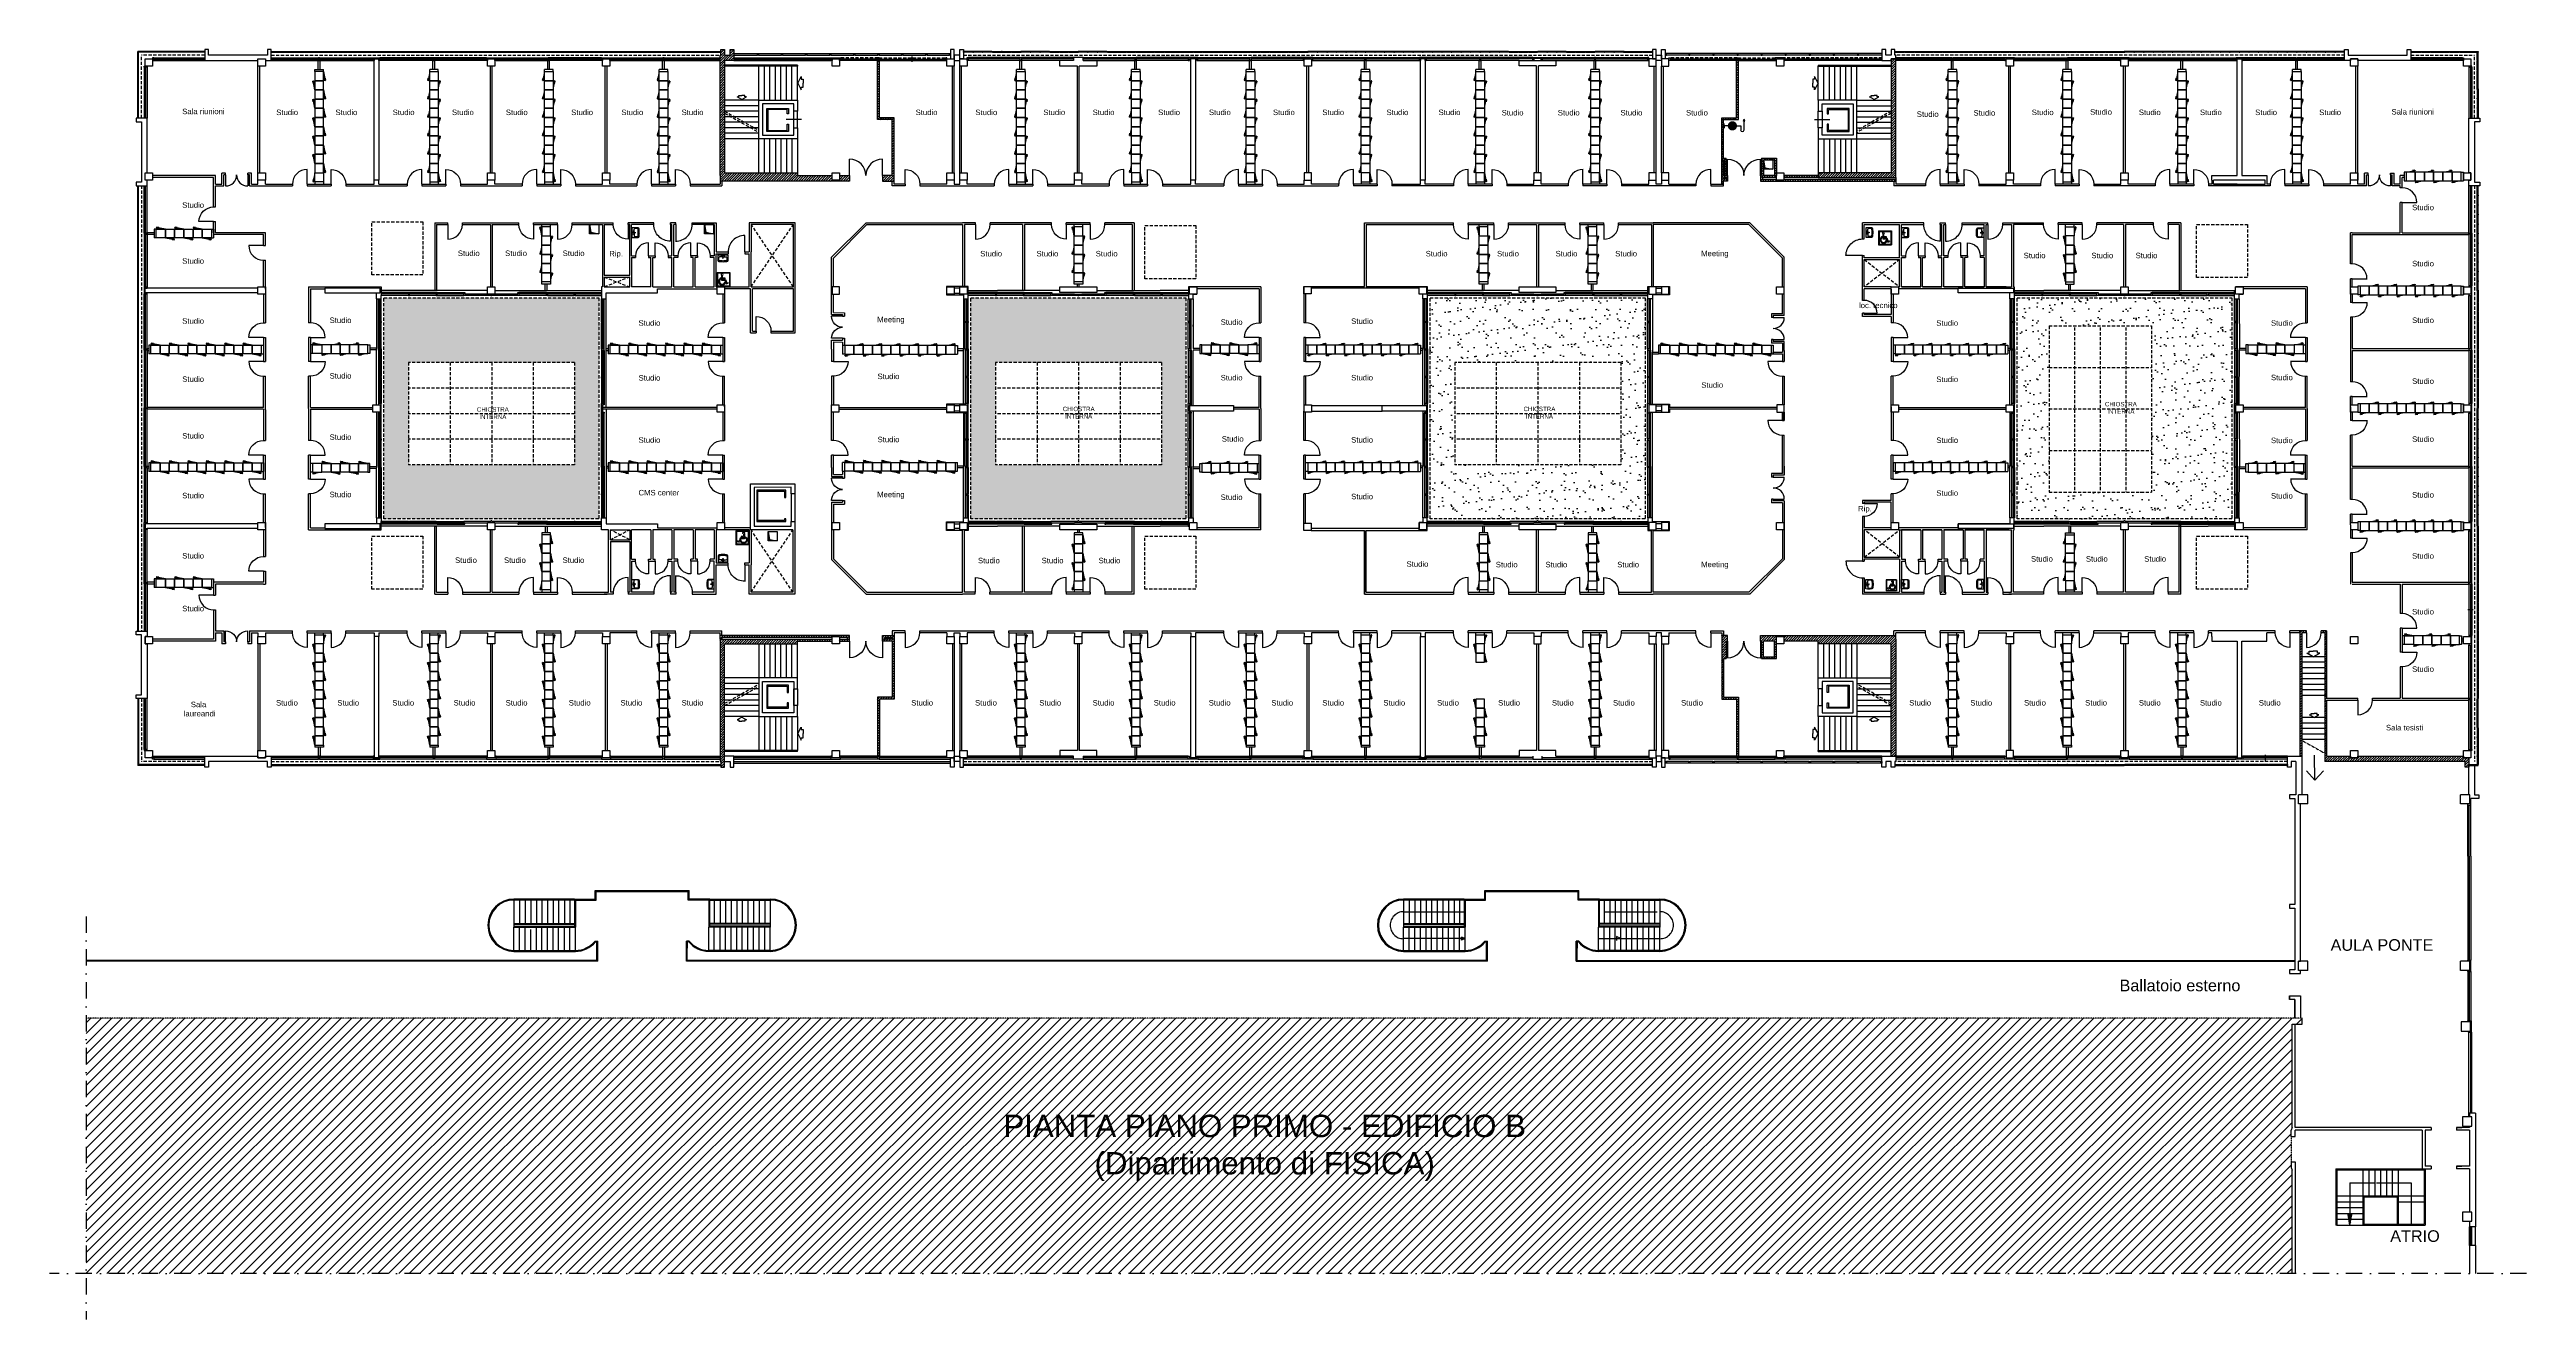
# Model space of a CAD drawing. Header units: millimetres. Extents: x 1523 to 2870, y 1212 to 1902.
import ezdxf

# ---------------------------------------------------------------- set-up
doc = ezdxf.new("R2010")
doc.units = ezdxf.units.MM
for name, pattern in [('CONTINUA', [0]), ('DASHED', [0.75, 0.5, -0.25]), ('HIDDEN', [0.375, 0.25, -0.125]), ('TRATTEGGIATA2', [0.375, 0.25, -0.125]), ('TRATTOPUNTO', [25.4, 12.7, -6.35, 0, -6.35])]:
    doc.linetypes.add(name, pattern=pattern)
for name, color, linetype in [('arredi', 143, 'Continuous'), ('CPI', 6, 'Continuous'), ('PROIEZIONI', 4, 'CONTINUA'), ('RETINI', 8, 'Continuous'), ('SEZIONI', 7, 'Continuous'), ('SIMBOLI', 2, 'Continuous'), ('TESTO', 7, 'Continuous')]:
    doc.layers.add(name, color=color, linetype=linetype)
doc.layers.get('SIMBOLI').off()
doc.styles.add('Arial', font='Arial.ttf')
pattern_1 = [(45, (-291938.13885, 424269.952), (-0.673519209, 0.673519209), [])]
pattern_2 = [(37.5, (-291938.139, 424269.952), (-0.32000626, 9.78826475), [0, -7.7216, 0, -8.636, 0, -8.255]), (7.5, (-291938.139, 424269.952), (8.99046566, 14.336502), [0, -4.1656, 0, -6.9596, 0, -2.667]), (327.5, (-291944.387, 424269.952), (15.8198474, 0.0287437), [0, -2.54, 0, -9.144, 0, -11.938]), (317.5, (-291944.387, 424269.952), (15.27112905, 4.45858647), [0, -1.27, 0, -5.9944, 0, -6.858])]

# ---------------------------------------------------------------- blocks, each defined once
blk = doc.blocks.new('ED003', base_point=(0.838, 5.982))
for p, q in [((0.838, 5.982), (0.838, 6.482)), ((1.838, 5.982), (1.838, 6.482))]:
    blk.add_line(p, q)
for centre, start, end in [((0.838, 5.982), 0, 90), ((1.838, 5.982), 90, 180)]:
    blk.add_arc(centre, 0.5, start, end)
blk = doc.blocks.new('MODULOPARETEATTREZZATA')
at = {"linetype": 'Continuous'}
for p, q in [((47, 0), (0, 0)), ((0, 0), (0, -50)), ((47, 0), (56, -49)), ((47, -50), (47, 0)), ((0, -50), (47, -50)), ((54, -50), (47, -11)), ((56, -49), (54, -50)), ((57, -48), (55, -36)), ((55, -36), (56, -36)), ((56, -36), (58, -47)), ((58, -47), (57, -48))]:
    blk.add_line(p, q, dxfattribs=at)
blk = doc.blocks.new('ED001', base_point=(1.84, 7.78))
blk.add_line((1.84, 7.78), (1.84, 8.78))
blk.add_arc((1.84, 7.78), 0.998, 89.8816, 180)
blk = doc.blocks.new('HANDICAP')
for p, q in [((0, 13), (1, 13)), ((0, 13), (0, 11.92)), ((0, 11.92), (1, 11.92)), ((0.04, 12.96), (0.96, 12.96)), ((0.04, 12.96), (0.04, 11.96)), ((0.04, 11.96), (0.96, 11.96)), ((0.31, 12.57), (0.31, 12.51)), ((0.34, 12.78), (0.34, 12.39)), ((0.34, 12.39), (0.62, 12.39)), ((0.4, 12.76), (0.4, 12.57)), ((0.4, 12.57), (0.59, 12.57)), ((0.4, 12.51), (0.4, 12.45)), ((0.4, 12.51), (0.59, 12.51)), ((0.4, 12.45), (0.66, 12.45)), ((0.59, 12.57), (0.59, 12.51)), ((0.62, 12.39), (0.72, 12.11)), ((0.62, 12.29), (0.65, 12.2)), ((0.66, 12.45), (0.75, 12.18)), ((0.72, 12.11), (0.87, 12.17)), ((0.75, 12.18), (0.85, 12.22)), ((0.87, 12.17), (0.85, 12.22)), ((0.96, 12.96), (0.96, 11.96)), ((1, 13), (1, 11.92))]:
    blk.add_line(p, q)
for centre, radius, start, end in [((0.4, 12.31), 0.275, 109.0883, 335.8906), ((0.4, 12.31), 0.221, 114.0315, 353.9362), ((0.39, 12.84), 0.075, 280.1076, 232.9666)]:
    blk.add_arc(centre, radius, start, end)
blk = doc.blocks.new('SANI202R')
for p, q in [((0.16, 0), (0.16, 0.23)), ((0.16, 0), (0.16, -0.23)), ((0.39, 0.28), (0.21, 0.28)), ((0.39, -0.28), (0.21, -0.28))]:
    blk.add_line(p, q)
blk.add_lwpolyline([(0.02, 0.31), (0.02, 0), (0.02, -0.31, 0.270322), (0.04, -0.32, 0.012971), (0.43, -0.32, 0.351801), (0.5, -0.25, 0.023121), (0.52, 0, 0.023121), (0.5, 0.25, 0.351801), (0.43, 0.32, 0.012971), (0.04, 0.32, 0.270322)], format="xyb", close=True)
for centre, radius in [((0.09, 0), 0.0175), ((0.12, 0.1), 0.015), ((0.23, 0), 0.023), ((0.12, -0.1), 0.015)]:
    blk.add_circle(centre, radius)
for centre, radius, start, end in [((0.21, 0.23), 0.05, 90, 180), ((0.4, 0.23), 0.0491, 20.305, 95.8759), ((-2.26, 0.01), 2.71, 359.8359, 5.134), ((-2.26, -0.01), 2.71, 354.866, 0.1641), ((0.21, -0.23), 0.05, 180, 270), ((0.4, -0.23), 0.0491, 264.1241, 339.695)]:
    blk.add_arc(centre, radius, start, end)
blk = doc.blocks.new('FUMI')
at = {"layer": 'CPI', "ltscale": 0.5}
blk.add_hatch(color=8, dxfattribs=at).paths.add_polyline_path([(7, 8), (0, 50), (0, 0), (50, 0)])
at = {"layer": 'CPI', "color": 8, "ltscale": 0.5}
for p, q in [((0, 0), (0, 50)), ((0, 50), (7, 8)), ((0, 50), (50, 50)), ((50, 0), (0, 0)), ((7, 8), (50, 0)), ((50, 50), (50, 0))]:
    blk.add_line(p, q, dxfattribs=at)
blk = doc.blocks.new('*X7')
at = {"color": 0}
for p, q in [((171475, 81142, 2900), (171502, 81169, 2900)), ((171488, 81067, 2900), (171590, 81169, 2900)), ((171495, 81029, 2900), (171634, 81169, 2900)), ((171508, 80954, 2900), (171663, 81109, 2900)), ((171515, 80917, 2900), (171653, 81055, 2900)), ((171528, 80841, 2900), (171633, 80947, 2900)), ((171534, 80804, 2900), (171623, 80893, 2900)), ((171548, 80729, 2900), (171604, 80785, 2900)), ((171554, 80691, 2900), (171594, 80731, 2900)), ((171567, 80616, 2900), (171574, 80622, 2900))]:
    blk.add_line(p, q, dxfattribs=at)

msp = doc.modelspace()

# ---------------------------------------------------------------- hatches: boundary and pattern name
at = {"layer": 'PROIEZIONI'}
h = msp.add_hatch(color=256, dxfattribs=at)
h.paths.add_polyline_path([(2292.8, 1418.9), (2292.8, 1418.9), (2290.7, 1418.9), (2290.7, 1419.7)])
h.paths.add_polyline_path([(2292.8, 1418.9), (2290.7, 1418), (2290.7, 1418.9)])
at = {"layer": 'RETINI', "true_color": 0x9e004f}
h = msp.add_hatch(dxfattribs=at)
h.set_pattern_fill('ANSI31', color=234, scale=0.3)
h.set_pattern_definition(pattern_1)
h.paths.add_polyline_path([(1890.3, 1896.1), (1895.3, 1896.1), (1895.3, 1902.1), (1893.3, 1902.1), (1893.3, 1899.1), (1890.3, 1899.1), (1890.3, 1902.1), (1888.3, 1902.1), (1888.3, 1899.1), (1887.8, 1899.1), (1887.8, 1897.1), (1887.8, 1833.6), (1887.8, 1830.6), (1888.8, 1830.6), (1958.1, 1830.6), (1958.1, 1833.6), (1952.7, 1833.6), (1952.7, 1831.1), (1948.7, 1831.1), (1948.7, 1833.6), (1929.9, 1833.6), (1929.9, 1835.1), (1890.3, 1835.1)])
h.paths.add_polyline_path([(1974.4, 1896.1), (1973.4, 1896.1), (1973.4, 1864.1), (1981.4, 1864.1), (1981.4, 1833.6), (1976.1, 1833.6), (1976.1, 1830.6), (1981.4, 1830.6), (1982.4, 1830.6), (1982.4, 1865.1), (1974.4, 1865.1)])
h = msp.add_hatch(dxfattribs=at)
h.set_pattern_fill('ANSI31', color=234, scale=0.3)
h.set_pattern_definition(pattern_1)
h.paths.add_polyline_path([(2526.8, 1897.1), (2524.3, 1897.1), (2524.3, 1835.1), (2484.7, 1835.1), (2484.7, 1832.6), (2526.8, 1832.6)])
h.paths.add_polyline_path([(2484.7, 1833.6), (2465.9, 1833.6), (2465.9, 1832.6), (2484.7, 1832.6)], flags=17)
h.paths.add_polyline_path([(2526.8, 1831.6), (2465.9, 1831.6), (2465.9, 1831.1), (2461.9, 1831.1), (2461.9, 1831.6), (2454.3, 1831.6), (2454.3, 1832.6), (2461.9, 1832.6), (2461.9, 1835.1), (2461.9, 1843.1), (2453.9, 1843.1), (2453.9, 1833.6), (2453.3, 1833.6), (2453.3, 1830.6), (2525.8, 1830.6), (2526.8, 1830.6)])
h.paths.add_polyline_path([(2460.9, 1833.6), (2454.9, 1833.6), (2454.9, 1842.1), (2459.9, 1842.1), (2460.9, 1842.1)], flags=16)
h.paths.add_polyline_path([(2459.9, 1837.1), (2454.9, 1837.1), (2454.9, 1842.1), (2455.6, 1837.9)], flags=16)
h.paths.add_polyline_path([(2433.2, 1864.1), (2441.3, 1864.1), (2441.3, 1896.1), (2440.3, 1896.1), (2440.3, 1865.1), (2432.2, 1865.1), (2432.2, 1829), (2433.2, 1829), (2433.2, 1830.6), (2435.3, 1830.6), (2435.3, 1833.6), (2434.7, 1833.6), (2434.7, 1843.1), (2433.2, 1843.1)])
h.paths.add_polyline_path([(2433.2, 1842.1), (2433.7, 1842.1), (2433.7, 1833.6), (2433.2, 1833.6)], flags=16)
h.paths.add_polyline_path([(2433.2, 1832.6), (2434.7, 1832.6), (2434.7, 1831.6), (2433.2, 1831.6)], flags=16)
at = {"layer": 'RETINI'}
h = msp.add_hatch(dxfattribs=at)
h.set_pattern_fill('AR-SAND', color=256, scale=0.2)
h.set_pattern_definition(pattern_2)
h.paths.add_polyline_path([(1821.9, 1767.1), (1705.1, 1767.1), (1705.1, 1647.1), (1821.9, 1647.1)])
h.paths.add_polyline_path([(1808.8, 1732.1), (1808.8, 1676.4), (1718.5, 1676.4), (1718.5, 1732.1)], flags=16)
h.paths.add_polyline_path([(1786.3, 1718.1), (1786.3, 1690.3), (1741.1, 1690.3), (1741.1, 1718.1)], flags=0)
h.paths.add_polyline_path([(2140.9, 1767.1), (2024.1, 1767.1), (2024.1, 1647.1), (2140.9, 1647.1)])
h.paths.add_polyline_path([(2127.8, 1732.1), (2127.8, 1676.4), (2037.5, 1676.4), (2037.5, 1732.1)], flags=16)
h.paths.add_polyline_path([(2060.1, 1718.1), (2105.3, 1718.1), (2105.3, 1690.3), (2060.1, 1690.3)], flags=0)
h.paths.add_polyline_path([(1755, 1699.9), (1773.5, 1699.9), (1773.5, 1708.9), (1755, 1708.9)], flags=8)
h.paths.add_polyline_path([(2073.4, 1700.3), (2092, 1700.3), (2092, 1709.2), (2073.4, 1709.2)], flags=8)
h = msp.add_hatch(dxfattribs=at)
h.set_pattern_fill('AR-SAND', color=256, scale=0.2)
h.set_pattern_definition(pattern_2)
h.paths.add_polyline_path([(2390.5, 1767.1), (2273.7, 1767.1), (2273.7, 1647.1), (2390.5, 1647.1)])
h.paths.add_polyline_path([(2377.4, 1732.1), (2377.4, 1676.4), (2287.1, 1676.4), (2287.1, 1732.1)], flags=16)
h.paths.add_polyline_path([(2309.7, 1718.1), (2354.9, 1718.1), (2354.9, 1690.3), (2309.7, 1690.3)], flags=0)
h.paths.add_polyline_path([(2323.8, 1700.3), (2342.3, 1700.3), (2342.3, 1709.2), (2323.8, 1709.2)], flags=8)
h = msp.add_hatch(dxfattribs=at)
h.set_pattern_fill('AR-SAND', color=256, scale=0.2)
h.set_pattern_definition(pattern_2)
h.paths.add_polyline_path([(2709.5, 1767.1), (2592.7, 1767.1), (2592.7, 1647.1), (2709.5, 1647.1)])
h.paths.add_polyline_path([(2665.8, 1661.6), (2610.1, 1661.6), (2610.1, 1751.9), (2665.8, 1751.9)], flags=16)
h.paths.add_polyline_path([(2651.9, 1729.4), (2651.9, 1684.2), (2624, 1684.2), (2624, 1729.4)], flags=0)
h.paths.add_polyline_path([(2639.7, 1702.8), (2658.3, 1702.8), (2658.3, 1711.8), (2639.7, 1711.8)], flags=8)
at = {"layer": 'RETINI', "true_color": 0x9e004f}
h = msp.add_hatch(dxfattribs=at)
h.set_pattern_fill('ANSI31', color=234, scale=0.3)
h.set_pattern_definition(pattern_1)
h.paths.add_polyline_path([(1929.9, 1580.6), (1948.7, 1580.6), (1948.7, 1581.6), (1888.8, 1581.6), (1888.8, 1582.6), (1948.7, 1582.6), (1948.7, 1583.1), (1952.7, 1583.1), (1952.7, 1582.6), (1957.1, 1582.6), (1957.1, 1581.6), (1952.7, 1581.6), (1952.7, 1580.6), (1958.1, 1580.6), (1958.1, 1583.6), (1888.8, 1583.6), (1887.8, 1583.6), (1887.8, 1581.6), (1887.8, 1517.1), (1887.8, 1515.1), (1888.3, 1515.1), (1888.3, 1512.1), (1890.3, 1512.1), (1890.3, 1515.1), (1890.3, 1518.1), (1890.3, 1520.6), (1890.3, 1521.1), (1890.3, 1579.1), (1929.9, 1579.1)])
h.paths.add_polyline_path([(1982.4, 1583.6), (1981.4, 1583.6), (1976.1, 1583.6), (1976.1, 1580.6), (1981.4, 1580.6), (1981.4, 1550.1), (1973.4, 1550.1), (1973.4, 1518.1), (1974.4, 1518.1), (1974.4, 1549.1), (1982.4, 1549.1)])
h.paths.add_polyline_path([(1977.1, 1581.6), (1977.1, 1582.6), (1981.4, 1582.6), (1981.4, 1581.6)], flags=16)
h = msp.add_hatch(dxfattribs=at)
h.set_pattern_fill('ANSI31', color=234, scale=0.3)
h.set_pattern_definition(pattern_1)
h.paths.add_polyline_path([(2526.8, 1581.6), (2526.8, 1583.6), (2525.8, 1583.6), (2453.3, 1583.6), (2453.3, 1580.6), (2453.9, 1580.6), (2453.9, 1571.1), (2461.9, 1571.1), (2461.9, 1580.6), (2461.9, 1583.1), (2465.9, 1583.1), (2465.9, 1580.6), (2484.7, 1580.6), (2484.7, 1579.1), (2524.3, 1579.1), (2524.3, 1518.1), (2526.8, 1518.1)])
h.paths.add_polyline_path([(2460.9, 1580.6), (2460.9, 1572.1), (2454.9, 1572.1), (2454.9, 1580.6)], flags=16)
h.paths.add_polyline_path([(2434.7, 1580.6), (2435.3, 1580.6), (2435.3, 1583.6), (2433.2, 1583.6), (2432.2, 1583.6), (2432.2, 1549.1), (2440.3, 1549.1), (2440.3, 1518.1), (2441.3, 1518.1), (2441.3, 1550.1), (2433.2, 1550.1), (2433.2, 1571.1), (2434.7, 1571.1)])
h = msp.add_hatch(dxfattribs=at)
h.set_pattern_fill('ANSI31', color=234, scale=0.3)
h.set_pattern_definition(pattern_1)
h.paths.add_polyline_path([(2750, 1586.2), (2746.4, 1586.2), (2746.4, 1585.2), (2746.4, 1518.1), (2747.4, 1518.1), (2747.4, 1585.2), (2750, 1585.2)])
h.paths.add_polyline_path([(2760.9, 1586.2), (2758, 1586.2), (2758, 1585.2), (2759.9, 1585.2), (2759.9, 1515.1), (2836.2, 1515.1), (2836.2, 1512.1), (2838.2, 1512.1), (2838.2, 1517.1), (2835.3, 1517.1), (2835.3, 1518.1), (2777.9, 1518.1), (2777.9, 1517.1), (2773.9, 1517.1), (2773.9, 1518.1), (2760.9, 1518.1), (2760.9, 1548.6), (2761, 1548.6), (2761, 1549.6), (2760.9, 1549.6)])
at = {"layer": 'RETINI'}
h = msp.add_hatch(dxfattribs=at)
h.set_pattern_fill('ANSI31', color=256, scale=1.262626)
h.set_pattern_definition([(45, (-379407.6864, 540558.2077), (-2.834676842, 2.834676842), [])])
h.paths.add_polyline_path([(1543.3, 1375.7), (1543.3, 1236.9), (2742.2, 1236.9), (2742.2, 1293), (2741.6, 1294.5), (2741.6, 1297.6), (2741.6, 1311.4), (2741.6, 1314.8), (2742.2, 1316.3), (2742.2, 1372.5), (2747.6, 1372.5), (2747.6, 1375.7)])

# ---------------------------------------------------------------- linework, layer by layer
at = {"layer": 'arredi'}
for p, q in [((1667.6, 1891.3), (1672.3, 1891.3)), ((1667.6, 1890.2), (1667.6, 1891.3)), ((1672.3, 1890.2), (1672.3, 1891.3)), ((1730, 1890.2), (1730, 1891.3)), ((1734.7, 1891.3), (1730, 1891.3)), ((1734.7, 1890.2), (1734.7, 1891.3)), ((1797.1, 1891.3), (1792.4, 1891.3)), ((1792.4, 1890.2), (1792.4, 1891.3)), ((1797.1, 1890.2), (1797.1, 1891.3)), ((1859.5, 1891.3), (1854.8, 1891.3)), ((1854.8, 1890.2), (1854.8, 1891.3)), ((1859.5, 1890.2), (1859.5, 1891.3)), ((2053.7, 1891.3), (2049, 1891.3)), ((2049, 1890.2), (2049, 1891.3)), ((2053.7, 1890.2), (2053.7, 1891.3)), ((2111.4, 1890.2), (2111.4, 1891.3)), ((2116.1, 1891.3), (2111.4, 1891.3)), ((2116.1, 1890.2), (2116.1, 1891.3)), ((2173.8, 1890.2), (2173.8, 1891.3)), ((2178.5, 1891.3), (2173.8, 1891.3)), ((2178.5, 1890.2), (2178.5, 1891.3)), ((2240.9, 1891.3), (2236.2, 1891.3)), ((2236.2, 1890.2), (2236.2, 1891.3)), ((2240.9, 1890.2), (2240.9, 1891.3)), ((2298.6, 1890.2), (2298.6, 1891.3)), ((2303.3, 1891.3), (2298.6, 1891.3)), ((2303.3, 1890.2), (2303.3, 1891.3)), ((2365.7, 1891.3), (2361, 1891.3)), ((2361, 1890.2), (2361, 1891.3)), ((2365.7, 1890.2), (2365.7, 1891.3)), ((2555.2, 1890.2), (2555.2, 1891.3)), ((2559.9, 1891.3), (2555.2, 1891.3)), ((2559.9, 1890.2), (2559.9, 1891.3)), ((2617.6, 1890.2), (2617.6, 1891.3)), ((2622.3, 1891.3), (2617.6, 1891.3)), ((2622.3, 1890.2), (2622.3, 1891.3)), ((2742.4, 1890.2), (2742.4, 1891.3)), ((2747.1, 1891.3), (2742.4, 1891.3)), ((2747.1, 1890.2), (2747.1, 1891.3)), ((2834.1, 1835.5), (2835.3, 1835.5)), ((2834.1, 1830.8), (2835.3, 1830.8)), ((2835.3, 1835.5), (2835.3, 1830.8)), ((1667.6, 1830.2), (1667.6, 1829)), ((1672.3, 1830.2), (1672.3, 1829)), ((1730, 1830.2), (1730, 1829)), ((1734.7, 1830.2), (1734.7, 1829)), ((1792.4, 1830.2), (1792.4, 1829)), ((1797.1, 1830.2), (1797.1, 1829)), ((1854.8, 1830.2), (1854.8, 1829)), ((1859.5, 1830.2), (1859.5, 1829)), ((2049, 1830.2), (2049, 1829)), ((2053.7, 1830.2), (2053.7, 1829)), ((2111.4, 1830.2), (2111.4, 1829)), ((2116.1, 1830.2), (2116.1, 1829)), ((2173.8, 1830.2), (2173.8, 1829)), ((2178.5, 1830.2), (2178.5, 1829)), ((2236.2, 1830.2), (2236.2, 1829)), ((2240.9, 1830.2), (2240.9, 1829)), ((2298.6, 1830.2), (2298.6, 1829)), ((2303.3, 1830.2), (2303.3, 1829)), ((2361, 1830.2), (2361, 1829)), ((2365.7, 1830.2), (2365.7, 1829)), ((2555.2, 1830.2), (2555.2, 1829)), ((2559.9, 1830.2), (2559.9, 1829)), ((2617.6, 1830.2), (2617.6, 1829)), ((2622.3, 1830.2), (2622.3, 1829)), ((2742.4, 1830.2), (2742.4, 1829)), ((2747.1, 1830.2), (2747.1, 1829)), ((1581.4, 1804.5), (1580.3, 1804.5)), ((1580.3, 1804.5), (1580.3, 1799.8)), ((1611.4, 1804.5), (1612.6, 1804.5)), ((1612.6, 1804.5), (1612.6, 1799.8)), ((2080.2, 1805.8), (2080.2, 1807)), ((2084.9, 1805.8), (2084.9, 1807)), ((2300.3, 1805.8), (2300.3, 1807)), ((2305, 1805.8), (2305, 1807)), ((2359.6, 1805.8), (2359.6, 1807)), ((2364.3, 1805.8), (2364.3, 1807)), ((2619, 1805.8), (2619, 1807)), ((2623.7, 1805.8), (2623.7, 1807)), ((1581.4, 1799.8), (1580.3, 1799.8)), ((1611.4, 1799.8), (1612.6, 1799.8)), ((2080.2, 1774.7), (2080.2, 1775.8)), ((2084.9, 1774.7), (2080.2, 1774.7)), ((2084.9, 1775.8), (2084.9, 1774.7)), ((2777.9, 1773.5), (2777.9, 1768.8)), ((2779.1, 1773.5), (2777.9, 1773.5)), ((2779.1, 1768.8), (2777.9, 1768.8)), ((2834.1, 1773.5), (2835.3, 1773.5)), ((2834.1, 1768.8), (2835.3, 1768.8)), ((2835.3, 1773.5), (2835.3, 1768.8)), ((1577.4, 1741.4), (1577.4, 1736.7)), ((1578.5, 1741.4), (1577.4, 1741.4)), ((1578.5, 1736.7), (1577.4, 1736.7)), ((1638.5, 1741.4), (1639.7, 1741.4)), ((1638.5, 1736.7), (1639.7, 1736.7)), ((1639.7, 1741.4), (1639.7, 1736.7)), ((1666.4, 1741.7), (1665.2, 1741.7)), ((1666.4, 1737), (1665.2, 1737)), ((1696.4, 1741.7), (1697.5, 1741.7)), ((1697.5, 1737), (1696.4, 1737)), ((1697.5, 1741.7), (1697.5, 1737)), ((1827, 1741.4), (1827, 1736.7)), ((1828.1, 1741.4), (1827, 1741.4)), ((1828.1, 1736.7), (1827, 1736.7)), ((1888.1, 1741.4), (1889.3, 1741.4)), ((1888.1, 1736.7), (1889.3, 1736.7)), ((1889.3, 1741.4), (1889.3, 1736.7)), ((1954.4, 1741.2), (1954.4, 1736.5)), ((1955.6, 1741.2), (1954.4, 1741.2)), ((2015.6, 1741.2), (2016.8, 1741.2)), ((2016.8, 1741.2), (2016.8, 1736.5)), ((2179.7, 1741.7), (2180.8, 1741.7)), ((2179.7, 1737), (2180.8, 1737)), ((2206, 1741.4), (2206, 1736.7)), ((2207.2, 1741.4), (2206, 1741.4)), ((2207.2, 1736.7), (2206, 1736.7)), ((2267.2, 1741.4), (2268.4, 1741.4)), ((2267.2, 1736.7), (2268.4, 1736.7)), ((2268.4, 1741.4), (2268.4, 1736.7)), ((2397.9, 1741.4), (2397.9, 1736.7)), ((2399, 1741.4), (2397.9, 1741.4)), ((2399, 1736.7), (2397.9, 1736.7)), ((2459, 1741.4), (2460.2, 1741.4)), ((2459, 1736.7), (2460.2, 1736.7)), ((2460.2, 1741.4), (2460.2, 1736.7)), ((2748.3, 1741.7), (2749.4, 1741.7)), ((2748.3, 1737), (2749.4, 1737)), ((1955.6, 1736.5), (1954.4, 1736.5)), ((2015.6, 1736.5), (2016.8, 1736.5)), ((2779.1, 1709.5), (2777.9, 1709.5)), ((2779.1, 1704.8), (2777.9, 1704.8)), ((2834.1, 1709.5), (2835.3, 1709.5)), ((2834.1, 1704.8), (2835.3, 1704.8)), ((1577.4, 1677.5), (1577.4, 1672.8)), ((1578.5, 1677.5), (1577.4, 1677.5)), ((1578.5, 1672.8), (1577.4, 1672.8)), ((1638.5, 1677.5), (1639.7, 1677.5)), ((1638.5, 1672.8), (1639.7, 1672.8)), ((1639.7, 1677.5), (1639.7, 1672.8)), ((1666.4, 1677.2), (1665.2, 1677.2)), ((1666.4, 1672.5), (1665.2, 1672.5)), ((1828.1, 1677.5), (1827, 1677.5)), ((1827, 1677.5), (1827, 1672.8)), ((1828.1, 1672.8), (1827, 1672.8)), ((1888.1, 1677.5), (1889.3, 1677.5)), ((1888.1, 1672.8), (1889.3, 1672.8)), ((1889.3, 1677.5), (1889.3, 1672.8)), ((1955.6, 1677.7), (1954.4, 1677.7)), ((1954.4, 1673), (1954.4, 1677.7)), ((1970.4, 1673), (1969.2, 1673)), ((2015.6, 1677.7), (2016.8, 1677.7)), ((2015.6, 1673), (2016.8, 1673)), ((2016.8, 1673), (2016.8, 1677.7)), ((2148.5, 1677.2), (2149.7, 1677.2)), ((2148.5, 1672.5), (2148.5, 1677.2)), ((2149.7, 1672.5), (2148.5, 1672.5)), ((2179.7, 1677.2), (2180.8, 1677.2)), ((2179.7, 1672.5), (2180.8, 1672.5)), ((2207.2, 1677.5), (2206, 1677.5)), ((2207.2, 1672.8), (2206, 1672.8)), ((2267.2, 1677.5), (2268.4, 1677.5)), ((2267.2, 1672.8), (2268.4, 1672.8)), ((2268.4, 1677.5), (2268.4, 1672.8)), ((2526.5, 1677.5), (2525.3, 1677.5)), ((2525.3, 1677.5), (2525.3, 1672.8)), ((2526.5, 1672.8), (2525.3, 1672.8)), ((2586.5, 1677.5), (2587.7, 1677.5)), ((2586.5, 1672.8), (2587.7, 1672.8)), ((2587.7, 1677.5), (2587.7, 1672.8)), ((2748.3, 1677.2), (2749.4, 1677.2)), ((2748.3, 1672.5), (2749.4, 1672.5)), ((2779.1, 1645.5), (2777.9, 1645.5)), ((2834.1, 1645.5), (2835.3, 1645.5)), ((2779.1, 1640.8), (2777.9, 1640.8)), ((2834.1, 1640.8), (2835.3, 1640.8)), ((1581.4, 1614.5), (1580.3, 1614.5)), ((1580.3, 1614.5), (1580.3, 1609.8)), ((1581.4, 1609.8), (1580.3, 1609.8)), ((1611.4, 1614.5), (1612.6, 1614.5)), ((1611.4, 1609.8), (1612.6, 1609.8)), ((1612.6, 1614.5), (1612.6, 1609.8)), ((1791, 1608.4), (1791, 1607.2)), ((1795.7, 1608.4), (1795.7, 1607.2)), ((2080.2, 1608.4), (2080.2, 1607.2)), ((2084.9, 1608.4), (2084.9, 1607.2)), ((2300.3, 1608.4), (2300.3, 1607.2)), ((2305, 1608.4), (2305, 1607.2)), ((2359.6, 1608.4), (2359.6, 1607.2)), ((2364.3, 1608.4), (2364.3, 1607.2)), ((1667.6, 1584.1), (1667.6, 1585.2)), ((1672.3, 1584.1), (1672.3, 1585.2)), ((1730, 1584.1), (1730, 1585.2)), ((1734.7, 1584.1), (1734.7, 1585.2)), ((1792.4, 1584.1), (1792.4, 1585.2)), ((1797.1, 1584.1), (1797.1, 1585.2)), ((1854.8, 1584.1), (1854.8, 1585.2)), ((1859.5, 1584.1), (1859.5, 1585.2)), ((2049, 1584.1), (2049, 1585.2)), ((2053.7, 1584.1), (2053.7, 1585.2)), ((2111.4, 1584.1), (2111.4, 1585.2)), ((2116.1, 1584.1), (2116.1, 1585.2)), ((2173.8, 1584.1), (2173.8, 1585.2)), ((2178.5, 1584.1), (2178.5, 1585.2)), ((2236.2, 1584.1), (2236.2, 1585.2)), ((2240.9, 1584.1), (2240.9, 1585.2)), ((2298.6, 1584.1), (2298.6, 1585.2)), ((2303.3, 1584.1), (2303.3, 1585.2)), ((2361, 1584.1), (2361, 1585.2)), ((2365.7, 1584.1), (2365.7, 1585.2)), ((2555.2, 1584.1), (2555.2, 1585.2)), ((2559.9, 1584.1), (2559.9, 1585.2)), ((2617.6, 1584.1), (2617.6, 1585.2)), ((2622.3, 1584.1), (2622.3, 1585.2)), ((2680, 1584.1), (2680, 1585.2)), ((2684.7, 1584.1), (2684.7, 1585.2)), ((1667.6, 1524.1), (1667.6, 1522.9)), ((1672.3, 1522.9), (1667.6, 1522.9)), ((1672.3, 1524.1), (1672.3, 1522.9)), ((1730, 1524.1), (1730, 1522.9)), ((1734.7, 1522.9), (1730, 1522.9)), ((1734.7, 1524.1), (1734.7, 1522.9)), ((1792.4, 1524.1), (1792.4, 1522.9)), ((1797.1, 1522.9), (1792.4, 1522.9)), ((1797.1, 1524.1), (1797.1, 1522.9)), ((1854.8, 1524.1), (1854.8, 1522.9)), ((1859.5, 1522.9), (1854.8, 1522.9)), ((1859.5, 1524.1), (1859.5, 1522.9)), ((2049, 1524.1), (2049, 1522.9)), ((2053.7, 1522.9), (2049, 1522.9)), ((2053.7, 1524.1), (2053.7, 1522.9)), ((2111.4, 1524.1), (2111.4, 1522.9)), ((2116.1, 1522.9), (2111.4, 1522.9)), ((2116.1, 1524.1), (2116.1, 1522.9)), ((2173.8, 1524.1), (2173.8, 1522.9)), ((2178.5, 1522.9), (2173.8, 1522.9)), ((2178.5, 1524.1), (2178.5, 1522.9)), ((2236.2, 1524.1), (2236.2, 1522.9)), ((2240.9, 1522.9), (2236.2, 1522.9)), ((2240.9, 1524.1), (2240.9, 1522.9)), ((2298.6, 1524.1), (2298.6, 1522.9)), ((2303.3, 1522.9), (2298.6, 1522.9)), ((2303.3, 1524.1), (2303.3, 1522.9)), ((2361, 1524.1), (2361, 1522.9)), ((2365.7, 1522.9), (2361, 1522.9)), ((2365.7, 1524.1), (2365.7, 1522.9)), ((2555.2, 1524.1), (2555.2, 1522.9)), ((2559.9, 1522.9), (2555.2, 1522.9)), ((2559.9, 1524.1), (2559.9, 1522.9)), ((2617.6, 1524.1), (2617.6, 1522.9)), ((2622.3, 1522.9), (2617.6, 1522.9)), ((2622.3, 1524.1), (2622.3, 1522.9)), ((2680, 1524.1), (2680, 1522.9)), ((2684.7, 1522.9), (2680, 1522.9)), ((2684.7, 1524.1), (2684.7, 1522.9))]:
    msp.add_line(p, q, dxfattribs=at)
at = {"layer": 'arredi', "color": 1}
for p, q in [((2433.6, 1860.6), (2433.6, 1861.9)), ((2436.8, 1860.6), (2433.6, 1860.6)), ((2433.6, 1860.6), (2433.6, 1859.4)), ((2436.8, 1860.6), (2436.8, 1860.6)), ((2440.5, 1860.6), (2440.7, 1860.6)), ((2440.7, 1860.6), (2442.5, 1860.6)), ((2440.7, 1860.6), (2440.7, 1860.6)), ((2442.5, 1860.6), (2442.5, 1858.5)), ((2442.5, 1858.5), (2442.5, 1858.5)), ((2444.1, 1863.2), (2444.4, 1864.2)), ((2444.1, 1863.2), (2444.7, 1863.2)), ((2444.7, 1863.2), (2444.4, 1864.2)), ((2444.4, 1858.5), (2444.4, 1863.2)), ((2444.4, 1858.5), (2444.4, 1858.5))]:
    msp.add_line(p, q, dxfattribs=at)
at = {"layer": 'arredi', "ltscale": 0.5}
for p, q in [((2804.1, 1835.5), (2803, 1835.5)), ((2803, 1835.5), (2803, 1830.8)), ((2803, 1830.8), (2804.1, 1830.8)), ((2300.3, 1774.7), (2300.3, 1775.8)), ((2305, 1774.7), (2300.3, 1774.7)), ((2305, 1775.8), (2305, 1774.7)), ((2359.6, 1774.7), (2359.6, 1775.8)), ((2364.3, 1774.7), (2359.6, 1774.7)), ((2364.3, 1775.8), (2364.3, 1774.7)), ((2619, 1775.8), (2619, 1774.7)), ((2619, 1774.7), (2623.7, 1774.7)), ((2623.7, 1774.7), (2623.7, 1775.8)), ((2148.5, 1741.7), (2148.5, 1737)), ((2149.7, 1741.7), (2148.5, 1741.7)), ((2148.5, 1737), (2149.7, 1737)), ((2460.2, 1736.7), (2460.2, 1737.7)), ((2717.1, 1741.7), (2717.1, 1737)), ((2718.3, 1741.7), (2717.1, 1741.7)), ((2717.1, 1737), (2718.3, 1737)), ((1697.5, 1677.2), (1696.4, 1677.2)), ((1696.4, 1672.5), (1697.5, 1672.5)), ((1697.5, 1672.5), (1697.5, 1677.2)), ((2717.1, 1672.5), (2717.1, 1677.2)), ((2717.1, 1677.2), (2718.3, 1677.2)), ((2718.3, 1672.5), (2717.1, 1672.5)), ((1795.7, 1639.5), (1791, 1639.5)), ((1791, 1639.5), (1791, 1638.4)), ((1795.7, 1638.4), (1795.7, 1639.5)), ((2080.2, 1639.5), (2080.2, 1638.4)), ((2084.9, 1639.5), (2080.2, 1639.5)), ((2084.9, 1638.4), (2084.9, 1639.5)), ((2305, 1639.5), (2300.3, 1639.5)), ((2300.3, 1639.5), (2300.3, 1638.4)), ((2305, 1638.4), (2305, 1639.5)), ((2364.3, 1639.5), (2359.6, 1639.5)), ((2359.6, 1639.5), (2359.6, 1638.4)), ((2364.3, 1638.4), (2364.3, 1639.5))]:
    msp.add_line(p, q, dxfattribs=at)
at = {"layer": 'arredi', "color": 1, "const_width": 2.52}
msp.add_lwpolyline([(2438, 1859.4, 1), (2438, 1861.9, 1)], format="xyb", close=True, dxfattribs=at)
at = {"layer": 'arredi', "color": 1}
msp.add_arc((2443.4, 1858.5), 0.909, 180, 0, dxfattribs=at)
at = {"layer": 'PROIEZIONI', "ltscale": 0.5}
for p, q in [((1571.4, 1864.9), (1571.4, 1901.1)), ((1607.8, 1901.1), (1571.4, 1901.1)), ((1571.8, 1864.9), (1571.8, 1900.7)), ((1607.8, 1900.7), (1571.8, 1900.7)), ((1643.9, 1901.1), (1888.3, 1901.1)), ((1643.9, 1900.7), (1888.3, 1900.7)), ((1895.3, 1899.9), (1908.1, 1899.9)), ((1895.3, 1899.1), (1908.1, 1899.1)), ((1908.7, 1899.9), (1921.2, 1899.9)), ((1908.7, 1899.1), (1921.2, 1899.1)), ((1921.8, 1899.9), (1934.3, 1899.9)), ((1921.8, 1899.1), (1934.3, 1899.1)), ((1934.9, 1899.9), (1947.4, 1899.9)), ((1934.9, 1899.1), (1947.4, 1899.1)), ((1948, 1899.9), (1960.5, 1899.9)), ((1948, 1899.1), (1960.5, 1899.1)), ((1961.1, 1899.9), (1973.6, 1899.9)), ((1961.1, 1899.1), (1973.6, 1899.1)), ((1974.2, 1899.9), (1986.6, 1899.9)), ((1974.2, 1899.1), (1986.6, 1899.1)), ((1987.2, 1899.9), (1999.7, 1899.9)), ((1987.2, 1899.1), (1999.7, 1899.1)), ((1992.3, 1895.4), (1992.3, 1898.4)), ((2000.3, 1899.9), (2012.5, 1899.9)), ((2000.3, 1899.1), (2012.5, 1899.1)), ((2025.2, 1901.1), (2020.4, 1901.1)), ((2025.2, 1900.7), (2020.4, 1900.7)), ((2030.4, 1901.1), (2025.5, 1901.1)), ((2030.4, 1900.7), (2025.5, 1900.7)), ((2035.6, 1901.1), (2030.7, 1901.1)), ((2035.6, 1900.7), (2030.7, 1900.7)), ((2035.9, 1901.1), (2040.8, 1901.1)), ((2035.9, 1900.7), (2040.8, 1900.7)), ((2041.1, 1901.1), (2046, 1901.1)), ((2041.1, 1900.7), (2046, 1900.7)), ((2046.3, 1901.1), (2051.2, 1901.1)), ((2046.3, 1900.7), (2051.2, 1900.7)), ((2056.4, 1901.1), (2051.5, 1901.1)), ((2056.4, 1900.7), (2051.5, 1900.7)), ((2061.6, 1901.1), (2056.7, 1901.1)), ((2061.6, 1900.7), (2056.7, 1900.7)), ((2066.8, 1901.1), (2061.9, 1901.1)), ((2066.8, 1900.7), (2061.9, 1900.7)), ((2067.1, 1901.1), (2072, 1901.1)), ((2067.1, 1900.7), (2072, 1900.7)), ((2072.3, 1901.1), (2077.2, 1901.1)), ((2072.3, 1900.7), (2077.2, 1900.7)), ((2077.5, 1901.1), (2082.4, 1901.1)), ((2077.5, 1900.7), (2082.4, 1900.7)), ((2087.6, 1901.1), (2082.7, 1901.1)), ((2087.6, 1900.7), (2082.7, 1900.7)), ((2092.8, 1901.1), (2087.9, 1901.1)), ((2092.8, 1900.7), (2087.9, 1900.7)), ((2098, 1901.1), (2093.1, 1901.1)), ((2098, 1900.7), (2093.1, 1900.7)), ((2098.3, 1901.1), (2103.2, 1901.1)), ((2098.3, 1900.7), (2103.2, 1900.7)), ((2103.5, 1901.1), (2108.4, 1901.1)), ((2103.5, 1900.7), (2108.4, 1900.7)), ((2108.7, 1901.1), (2113.6, 1901.1)), ((2108.7, 1900.7), (2113.6, 1900.7)), ((2113.9, 1901.1), (2118.8, 1901.1)), ((2113.9, 1900.7), (2118.8, 1900.7)), ((2119.1, 1901.1), (2124, 1901.1)), ((2119.1, 1900.7), (2124, 1900.7)), ((2124.3, 1901.1), (2129.2, 1901.1)), ((2124.3, 1900.7), (2129.2, 1900.7)), ((2129.5, 1901.1), (2134.4, 1901.1)), ((2129.5, 1900.7), (2134.4, 1900.7)), ((2134.7, 1901.1), (2139.6, 1901.1)), ((2134.7, 1900.7), (2139.6, 1900.7)), ((2139.9, 1901.1), (2144.8, 1901.1)), ((2139.9, 1900.7), (2144.8, 1900.7)), ((2145.1, 1901.1), (2150, 1901.1)), ((2145.1, 1900.7), (2150, 1900.7)), ((2150.3, 1901.1), (2155.2, 1901.1)), ((2150.3, 1900.7), (2155.2, 1900.7)), ((2155.5, 1901.1), (2160.4, 1901.1)), ((2155.5, 1900.7), (2160.4, 1900.7)), ((2160.7, 1901.1), (2165.6, 1901.1)), ((2160.7, 1900.7), (2165.6, 1900.7)), ((2165.9, 1901.1), (2170.8, 1901.1)), ((2165.9, 1900.7), (2170.8, 1900.7)), ((2171.1, 1901.1), (2176, 1901.1)), ((2171.1, 1900.7), (2176, 1900.7)), ((2176.3, 1901.1), (2181.2, 1901.1)), ((2176.3, 1900.7), (2181.2, 1900.7)), ((2181.5, 1901.1), (2186.4, 1901.1)), ((2181.5, 1900.7), (2186.4, 1900.7)), ((2186.7, 1901.1), (2191.6, 1901.1)), ((2186.7, 1900.7), (2191.6, 1900.7)), ((2191.9, 1901.1), (2196.8, 1901.1)), ((2191.9, 1900.7), (2196.8, 1900.7)), ((2197.1, 1901.1), (2202, 1901.1)), ((2197.1, 1900.7), (2202, 1900.7)), ((2202.3, 1901.1), (2207.2, 1901.1)), ((2202.3, 1900.7), (2207.2, 1900.7)), ((2212.4, 1901.1), (2207.5, 1901.1)), ((2212.4, 1900.7), (2207.5, 1900.7)), ((2217.6, 1901.1), (2212.7, 1901.1)), ((2217.6, 1900.7), (2212.7, 1900.7)), ((2222.8, 1901.1), (2217.9, 1901.1)), ((2222.8, 1900.7), (2217.9, 1900.7)), ((2228, 1901.1), (2223.1, 1901.1)), ((2228, 1900.7), (2223.1, 1900.7)), ((2233.2, 1901.1), (2228.3, 1901.1)), ((2233.2, 1900.7), (2228.3, 1900.7)), ((2238.4, 1901.1), (2233.5, 1901.1)), ((2238.4, 1900.7), (2233.5, 1900.7)), ((2243.6, 1901.1), (2238.7, 1901.1)), ((2243.6, 1900.7), (2238.7, 1900.7)), ((2248.8, 1901.1), (2243.9, 1901.1)), ((2248.8, 1900.7), (2243.9, 1900.7)), ((2254, 1901.1), (2249.1, 1901.1)), ((2254, 1900.7), (2249.1, 1900.7)), ((2259.2, 1901.1), (2254.3, 1901.1)), ((2259.2, 1900.7), (2254.3, 1900.7)), ((2264.4, 1901.1), (2259.5, 1901.1)), ((2264.4, 1900.7), (2259.5, 1900.7)), ((2269.6, 1901.1), (2264.7, 1901.1)), ((2269.6, 1900.7), (2264.7, 1900.7)), ((2274.8, 1901.1), (2269.9, 1901.1)), ((2274.8, 1900.7), (2269.9, 1900.7)), ((2280, 1901.1), (2275.1, 1901.1)), ((2280, 1900.7), (2275.1, 1900.7)), ((2285.2, 1901.1), (2280.3, 1901.1)), ((2285.2, 1900.7), (2280.3, 1900.7)), ((2290.4, 1901.1), (2285.5, 1901.1)), ((2290.4, 1900.7), (2285.5, 1900.7)), ((2295.6, 1901.1), (2290.7, 1901.1)), ((2295.6, 1900.7), (2290.7, 1900.7)), ((2300.8, 1901.1), (2295.9, 1901.1)), ((2300.8, 1900.7), (2295.9, 1900.7)), ((2306, 1901.1), (2301.1, 1901.1)), ((2306, 1900.7), (2301.1, 1900.7)), ((2311.2, 1901.1), (2306.3, 1901.1)), ((2311.2, 1900.7), (2306.3, 1900.7)), ((2316.4, 1901.1), (2311.5, 1901.1)), ((2316.4, 1900.7), (2311.5, 1900.7)), ((2316.7, 1901.1), (2321.6, 1901.1)), ((2316.7, 1900.7), (2321.6, 1900.7)), ((2321.9, 1901.1), (2326.8, 1901.1)), ((2321.9, 1900.7), (2326.8, 1900.7)), ((2327.1, 1901.1), (2332, 1901.1)), ((2327.1, 1900.7), (2332, 1900.7)), ((2337.2, 1901.1), (2332.3, 1901.1)), ((2337.2, 1900.7), (2332.3, 1900.7)), ((2342.4, 1901.1), (2337.5, 1901.1)), ((2342.4, 1900.7), (2337.5, 1900.7)), ((2347.6, 1901.1), (2342.7, 1901.1)), ((2347.6, 1900.7), (2342.7, 1900.7)), ((2347.9, 1901.1), (2352.8, 1901.1)), ((2347.9, 1900.7), (2352.8, 1900.7)), ((2353.1, 1901.1), (2358, 1901.1)), ((2353.1, 1900.7), (2358, 1900.7)), ((2358.3, 1901.1), (2363.2, 1901.1)), ((2358.3, 1900.7), (2363.2, 1900.7)), ((2368.4, 1901.1), (2363.5, 1901.1)), ((2368.4, 1900.7), (2363.5, 1900.7)), ((2373.6, 1901.1), (2368.7, 1901.1)), ((2373.6, 1900.7), (2368.7, 1900.7)), ((2378.8, 1901.1), (2373.9, 1901.1)), ((2378.8, 1900.7), (2373.9, 1900.7)), ((2379.1, 1901.1), (2384, 1901.1)), ((2379.1, 1900.7), (2384, 1900.7)), ((2384.3, 1901.1), (2389.2, 1901.1)), ((2384.3, 1900.7), (2389.2, 1900.7)), ((2389.5, 1901.1), (2394.2, 1901.1)), ((2389.5, 1900.7), (2394.2, 1900.7)), ((2414.3, 1899.9), (2402.1, 1899.9)), ((2414.3, 1899.1), (2402.1, 1899.1)), ((2427.4, 1899.9), (2414.9, 1899.9)), ((2427.4, 1899.1), (2414.9, 1899.1)), ((2440.5, 1899.9), (2428, 1899.9)), ((2440.5, 1899.1), (2428, 1899.1)), ((2453.6, 1899.9), (2441.1, 1899.9)), ((2453.6, 1899.1), (2441.1, 1899.1)), ((2466.7, 1899.9), (2454.2, 1899.9)), ((2466.7, 1899.1), (2454.2, 1899.1)), ((2479.8, 1899.9), (2467.3, 1899.9)), ((2479.8, 1899.1), (2467.3, 1899.1)), ((2492.8, 1899.9), (2480.4, 1899.9)), ((2492.8, 1899.1), (2480.4, 1899.1)), ((2505.9, 1899.9), (2493.4, 1899.9)), ((2505.9, 1899.1), (2493.4, 1899.1)), ((2519.3, 1899.9), (2506.5, 1899.9)), ((2519.3, 1899.1), (2506.5, 1899.1)), ((2526.6, 1901.1), (2531.4, 1901.1)), ((2526.6, 1900.7), (2531.4, 1900.7)), ((2531.7, 1901.1), (2536.6, 1901.1)), ((2531.7, 1900.7), (2536.6, 1900.7)), ((2536.9, 1901.1), (2541.8, 1901.1)), ((2536.9, 1900.7), (2541.8, 1900.7)), ((2542.1, 1901.1), (2547, 1901.1)), ((2542.1, 1900.7), (2547, 1900.7)), ((2547.3, 1901.1), (2552.2, 1901.1)), ((2547.3, 1900.7), (2552.2, 1900.7)), ((2552.5, 1901.1), (2557.4, 1901.1)), ((2552.5, 1900.7), (2557.4, 1900.7)), ((2557.7, 1901.1), (2562.6, 1901.1)), ((2557.7, 1900.7), (2562.6, 1900.7)), ((2562.9, 1901.1), (2567.8, 1901.1)), ((2562.9, 1900.7), (2567.8, 1900.7)), ((2568.1, 1901.1), (2573, 1901.1)), ((2568.1, 1900.7), (2573, 1900.7)), ((2573.3, 1901.1), (2578.2, 1901.1)), ((2573.3, 1900.7), (2578.2, 1900.7)), ((2578.5, 1901.1), (2583.4, 1901.1)), ((2578.5, 1900.7), (2583.4, 1900.7)), ((2583.7, 1901.1), (2588.6, 1901.1)), ((2583.7, 1900.7), (2588.6, 1900.7)), ((2588.9, 1901.1), (2593.8, 1901.1)), ((2588.9, 1900.7), (2593.8, 1900.7)), ((2594.1, 1901.1), (2599, 1901.1)), ((2594.1, 1900.7), (2599, 1900.7)), ((2599.3, 1901.1), (2604.2, 1901.1)), ((2599.3, 1900.7), (2604.2, 1900.7)), ((2604.5, 1901.1), (2609.4, 1901.1)), ((2604.5, 1900.7), (2609.4, 1900.7)), ((2609.7, 1901.1), (2614.6, 1901.1)), ((2609.7, 1900.7), (2614.6, 1900.7)), ((2614.9, 1901.1), (2619.8, 1901.1)), ((2614.9, 1900.7), (2619.8, 1900.7)), ((2620.1, 1901.1), (2625, 1901.1)), ((2620.1, 1900.7), (2625, 1900.7)), ((2625.3, 1901.1), (2630.2, 1901.1)), ((2625.3, 1900.7), (2630.2, 1900.7)), ((2630.5, 1901.1), (2635.4, 1901.1)), ((2630.5, 1900.7), (2635.4, 1900.7)), ((2635.7, 1901.1), (2640.6, 1901.1)), ((2635.7, 1900.7), (2640.6, 1900.7)), ((2640.9, 1901.1), (2645.8, 1901.1)), ((2640.9, 1900.7), (2645.8, 1900.7)), ((2646.1, 1901.1), (2651, 1901.1)), ((2646.1, 1900.7), (2651, 1900.7)), ((2656.2, 1901.1), (2651.3, 1901.1)), ((2656.2, 1900.7), (2651.3, 1900.7)), ((2661.4, 1901.1), (2656.5, 1901.1)), ((2661.4, 1900.7), (2656.5, 1900.7)), ((2666.6, 1901.1), (2661.7, 1901.1)), ((2666.6, 1900.7), (2661.7, 1900.7)), ((2671.8, 1901.1), (2666.9, 1901.1)), ((2671.8, 1900.7), (2666.9, 1900.7)), ((2677, 1901.1), (2672.1, 1901.1)), ((2677, 1900.7), (2672.1, 1900.7)), ((2682.2, 1901.1), (2677.3, 1901.1)), ((2682.2, 1900.7), (2677.3, 1900.7)), ((2687.4, 1901.1), (2682.5, 1901.1)), ((2687.4, 1900.7), (2682.5, 1900.7)), ((2692.6, 1901.1), (2687.7, 1901.1)), ((2692.6, 1900.7), (2687.7, 1900.7)), ((2697.8, 1901.1), (2692.9, 1901.1)), ((2697.8, 1900.7), (2692.9, 1900.7)), ((2703, 1901.1), (2698.1, 1901.1)), ((2703, 1900.7), (2698.1, 1900.7)), ((2708.2, 1901.1), (2703.3, 1901.1)), ((2708.2, 1900.7), (2703.3, 1900.7)), ((2713.4, 1901.1), (2708.5, 1901.1)), ((2713.4, 1900.7), (2708.5, 1900.7)), ((2718.6, 1901.1), (2713.7, 1901.1)), ((2718.6, 1900.7), (2713.7, 1900.7)), ((2723.8, 1901.1), (2718.9, 1901.1)), ((2723.8, 1900.7), (2718.9, 1900.7)), ((2729, 1901.1), (2724.1, 1901.1)), ((2729, 1900.7), (2724.1, 1900.7)), ((2734.2, 1901.1), (2729.3, 1901.1)), ((2734.2, 1900.7), (2729.3, 1900.7)), ((2739.4, 1901.1), (2734.5, 1901.1)), ((2739.4, 1900.7), (2734.5, 1900.7)), ((2744.6, 1901.1), (2739.7, 1901.1)), ((2744.6, 1900.7), (2739.7, 1900.7)), ((2749.8, 1901.1), (2744.9, 1901.1)), ((2749.8, 1900.7), (2744.9, 1900.7)), ((2755, 1901.1), (2750.1, 1901.1)), ((2755, 1900.7), (2750.1, 1900.7)), ((2760.2, 1901.1), (2755.3, 1901.1)), ((2760.2, 1900.7), (2755.3, 1900.7)), ((2765.4, 1901.1), (2760.5, 1901.1)), ((2765.4, 1900.7), (2760.5, 1900.7)), ((2770.6, 1901.1), (2765.7, 1901.1)), ((2770.6, 1900.7), (2765.7, 1900.7)), ((2807.3, 1901.1), (2812.2, 1901.1)), ((2807.3, 1900.7), (2812.2, 1900.7)), ((2812.5, 1901.1), (2817.4, 1901.1)), ((2812.5, 1900.7), (2817.4, 1900.7)), ((2817.7, 1901.1), (2822.6, 1901.1)), ((2817.7, 1900.7), (2822.6, 1900.7)), ((2822.9, 1901.1), (2827.8, 1901.1)), ((2822.9, 1900.7), (2827.8, 1900.7)), ((2828.1, 1901.1), (2833, 1901.1)), ((2828.1, 1900.7), (2833, 1900.7)), ((2833.3, 1901.1), (2838.2, 1901.1)), ((2833.3, 1900.7), (2838.2, 1900.7)), ((2838.5, 1901.1), (2842.8, 1901.1)), ((2838.5, 1900.7), (2842.8, 1900.7)), ((2842.8, 1896.3), (2842.8, 1900.7)), ((2843.3, 1896.3), (2843.3, 1900.7)), ((1574.8, 1892.5), (1574.8, 1864.9)), ((1575.6, 1892.5), (1575.6, 1864.9)), ((1576.4, 1892.5), (1576.4, 1864.9)), ((1580, 1897.7), (1607.8, 1897.7)), ((1580, 1896.9), (1607.8, 1896.9)), ((1580, 1896.1), (1607.8, 1896.1)), ((1643.9, 1897.7), (1669.6, 1897.7)), ((1643.9, 1896.9), (1669.6, 1896.9)), ((1643.9, 1896.1), (1669.6, 1896.1)), ((1670.2, 1897.7), (1699.3, 1897.7)), ((1670.2, 1896.9), (1699.3, 1896.9)), ((1670.2, 1896.1), (1699.3, 1896.1)), ((1732, 1897.7), (1703, 1897.7)), ((1732, 1896.9), (1703, 1896.9)), ((1732, 1896.1), (1703, 1896.1)), ((1760.9, 1897.7), (1732.6, 1897.7)), ((1760.9, 1896.9), (1732.6, 1896.9)), ((1760.9, 1896.1), (1732.6, 1896.1)), ((1766.1, 1897.7), (1794.4, 1897.7)), ((1766.1, 1896.9), (1794.4, 1896.9)), ((1766.1, 1896.1), (1794.4, 1896.1)), ((1823.3, 1897.7), (1795, 1897.7)), ((1823.3, 1896.9), (1795, 1896.9)), ((1823.3, 1896.1), (1795, 1896.1)), ((1828.5, 1897.7), (1856.8, 1897.7)), ((1828.5, 1896.9), (1856.8, 1896.9)), ((1828.5, 1896.1), (1856.8, 1896.1)), ((1857.4, 1897.7), (1887.8, 1897.7)), ((1857.4, 1896.9), (1887.8, 1896.9)), ((1857.4, 1896.1), (1887.8, 1896.1)), ((1895.3, 1897.7), (1948.1, 1897.7)), ((1895.3, 1896.9), (1948.1, 1896.9)), ((1895.3, 1896.1), (1948.1, 1896.1)), ((1908.9, 1874.6), (1908.9, 1893.1)), ((1911.9, 1874.6), (1911.9, 1893.1)), ((1914.9, 1874.6), (1914.9, 1893.1)), ((1917.9, 1874.6), (1917.9, 1893.1)), ((1920.9, 1874.6), (1920.9, 1893.1)), ((1923.9, 1874.6), (1923.9, 1893.1)), ((1926.9, 1874.6), (1926.9, 1893.1)), ((1929.9, 1874.6), (1929.9, 1893.1)), ((1930, 1883.9), (1931.9, 1887.4)), ((1931.9, 1887.4), (1931.9, 1886.1)), ((1931.9, 1886.1), (1932.9, 1886.1)), ((1932.9, 1886.1), (1932.9, 1883.9)), ((1973.6, 1896.9), (1953.3, 1896.9)), ((1973.6, 1896.1), (1953.3, 1896.1)), ((1974.2, 1896.9), (2010.5, 1896.9)), ((1974.2, 1896.1), (2010.5, 1896.1)), ((2051, 1897.8), (2022.7, 1897.8)), ((2051, 1897), (2022.7, 1897)), ((2051, 1896.2), (2022.7, 1896.2)), ((2079.9, 1897.8), (2051.6, 1897.8)), ((2079.9, 1897), (2051.6, 1897)), ((2079.9, 1896.2), (2051.6, 1896.2)), ((2085.1, 1897.8), (2113.4, 1897.8)), ((2085.1, 1897), (2113.4, 1897)), ((2085.1, 1896.2), (2113.4, 1896.2)), ((2142.3, 1897.8), (2114, 1897.8)), ((2142.3, 1897), (2114, 1897)), ((2142.3, 1896.2), (2114, 1896.2)), ((2147.5, 1897.8), (2175.8, 1897.8)), ((2147.5, 1897), (2175.8, 1897)), ((2147.5, 1896.2), (2175.8, 1896.2)), ((2204.7, 1897.8), (2176.4, 1897.8)), ((2204.7, 1897), (2176.4, 1897)), ((2204.7, 1896.2), (2176.4, 1896.2)), ((2209.9, 1897.8), (2238.2, 1897.8)), ((2209.9, 1897), (2238.2, 1897)), ((2209.9, 1896.2), (2238.2, 1896.2)), ((2238.8, 1897.8), (2267.9, 1897.8)), ((2238.8, 1897), (2267.9, 1897)), ((2238.8, 1896.2), (2267.9, 1896.2)), ((2300.6, 1897.8), (2271.6, 1897.8)), ((2300.6, 1897), (2271.6, 1897)), ((2300.6, 1896.2), (2271.6, 1896.2)), ((2329.5, 1897.8), (2301.2, 1897.8)), ((2329.5, 1897), (2301.2, 1897)), ((2322.1, 1896.2), (2301.2, 1896.2)), ((2334.7, 1897.8), (2363, 1897.8)), ((2334.7, 1897), (2363, 1897)), ((2342.1, 1896.2), (2363, 1896.2)), ((2363.6, 1897.8), (2391.9, 1897.8)), ((2363.6, 1897), (2391.9, 1897)), ((2363.6, 1896.2), (2391.9, 1896.2)), ((2440.5, 1896.9), (2404.1, 1896.9)), ((2440.5, 1896.1), (2404.1, 1896.1)), ((2441.1, 1896.9), (2461.3, 1896.9)), ((2441.1, 1896.1), (2461.3, 1896.1)), ((2519.3, 1896.9), (2466.5, 1896.9)), ((2519.3, 1896.1), (2466.5, 1896.1)), ((2481.7, 1886.1), (2481.7, 1883.9)), ((2482.7, 1886.1), (2481.7, 1886.1)), ((2482.7, 1887.4), (2482.7, 1886.1)), ((2484.7, 1883.9), (2482.7, 1887.4)), ((2484.7, 1874.6), (2484.7, 1893.1)), ((2487.7, 1874.6), (2487.7, 1893.1)), ((2490.7, 1874.6), (2490.7, 1893.1)), ((2493.7, 1874.6), (2493.7, 1893.1)), ((2496.7, 1874.6), (2496.7, 1893.1)), ((2499.7, 1874.6), (2499.7, 1893.1)), ((2502.7, 1874.6), (2502.7, 1893.1)), ((2505.7, 1874.6), (2505.7, 1893.1)), ((2557.2, 1897.7), (2526.8, 1897.7)), ((2557.2, 1896.9), (2526.8, 1896.9)), ((2557.2, 1896.1), (2526.8, 1896.1)), ((2586.1, 1897.7), (2557.8, 1897.7)), ((2586.1, 1896.9), (2557.8, 1896.9)), ((2586.1, 1896.1), (2557.8, 1896.1)), ((2591.3, 1897.7), (2619.6, 1897.7)), ((2591.3, 1896.9), (2619.6, 1896.9)), ((2591.3, 1896.1), (2619.6, 1896.1)), ((2648.5, 1897.7), (2620.2, 1897.7)), ((2648.5, 1896.9), (2620.2, 1896.9)), ((2648.5, 1896.1), (2620.2, 1896.1)), ((2653.7, 1897.7), (2682, 1897.7)), ((2653.7, 1896.9), (2682, 1896.9)), ((2653.7, 1896.1), (2682, 1896.1)), ((2682.6, 1897.7), (2711.7, 1897.7)), ((2682.6, 1896.9), (2711.7, 1896.9)), ((2682.6, 1896.1), (2711.7, 1896.1)), ((2744.4, 1897.7), (2715.4, 1897.7)), ((2744.4, 1896.9), (2715.4, 1896.9)), ((2744.4, 1896.1), (2715.4, 1896.1)), ((2770.7, 1897.7), (2745, 1897.7)), ((2770.7, 1896.9), (2745, 1896.9)), ((2770.7, 1896.1), (2745, 1896.1)), ((2834.7, 1897.7), (2806.8, 1897.7)), ((2834.7, 1896.9), (2806.8, 1896.9)), ((2834.7, 1896.1), (2806.8, 1896.1)), ((2838.3, 1892.5), (2838.3, 1864.9)), ((2839.1, 1892.5), (2839.1, 1864.9)), ((2839.9, 1892.5), (2839.9, 1864.9)), ((2842.8, 1891.1), (2842.8, 1896)), ((2842.8, 1885.9), (2842.8, 1890.8)), ((2842.8, 1880.8), (2842.8, 1885.7)), ((2843.3, 1891.1), (2843.3, 1896)), ((2843.3, 1885.9), (2843.3, 1890.8)), ((2843.3, 1880.8), (2843.3, 1885.7)), ((1908.9, 1874.6), (1890.3, 1874.6)), ((1908.9, 1871.6), (1890.3, 1871.6)), ((1897.1, 1876.4), (1898, 1876.4)), ((1899.6, 1875), (1897.1, 1876.4)), ((1898, 1877.1), (1899.6, 1877.1)), ((1898, 1876.4), (1898, 1877.1)), ((1901.2, 1877.1), (1899.6, 1877.1)), ((1899.6, 1875), (1902.2, 1876.4)), ((1901.2, 1876.4), (1901.2, 1877.1)), ((1902.2, 1876.4), (1901.2, 1876.4)), ((1930, 1883.9), (1931.9, 1880.3)), ((1931.9, 1880.3), (1931.9, 1881.6)), ((1931.9, 1881.6), (1932.9, 1881.6)), ((1932.9, 1881.6), (1932.9, 1883.9)), ((2481.7, 1881.6), (2481.7, 1883.9)), ((2482.7, 1881.6), (2481.7, 1881.6)), ((2484.7, 1883.9), (2482.7, 1880.3)), ((2482.7, 1880.3), (2482.7, 1881.6)), ((2505.7, 1874.6), (2524.3, 1874.6)), ((2505.7, 1871.6), (2524.3, 1871.6)), ((2515, 1875), (2512.5, 1876.4)), ((2512.5, 1876.4), (2513.4, 1876.4)), ((2513.4, 1876.4), (2513.4, 1877.1)), ((2513.4, 1877.1), (2515, 1877.1)), ((2516.6, 1877.1), (2515, 1877.1)), ((2515, 1875), (2517.6, 1876.4)), ((2516.6, 1876.4), (2516.6, 1877.1)), ((2517.6, 1876.4), (2516.6, 1876.4)), ((2842.8, 1880.5), (2842.8, 1875.6)), ((2842.8, 1875.4), (2842.8, 1870.5)), ((2843.3, 1880.5), (2843.3, 1875.6)), ((2843.3, 1875.4), (2843.3, 1870.5)), ((1908.9, 1868.6), (1890.3, 1868.6)), ((1908.9, 1865.6), (1890.3, 1865.6)), ((1908.9, 1862.6), (1890.3, 1862.6)), ((1908.9, 1859.6), (1890.3, 1859.6)), ((1932.1, 1864.1), (1923.7, 1864.1)), ((1927.9, 1859.6), (1927.9, 1868.6)), ((1929.9, 1859.6), (1929.9, 1868.6)), ((2482.6, 1864.1), (2490.9, 1864.1)), ((2484.7, 1859.6), (2484.7, 1868.6)), ((2486.7, 1868.6), (2486.7, 1859.6)), ((2505.7, 1868.6), (2524.3, 1868.6)), ((2505.7, 1865.6), (2524.3, 1865.6)), ((2505.7, 1862.6), (2524.3, 1862.6)), ((2505.7, 1859.6), (2524.3, 1859.6)), ((2842.8, 1870.2), (2842.8, 1865.2)), ((2843.3, 1870.2), (2843.3, 1865.2)), ((1908.9, 1856.6), (1890.3, 1856.6)), ((1908.9, 1853.6), (1890.3, 1853.6)), ((1908.9, 1835.1), (1908.9, 1853.6)), ((1911.9, 1835.1), (1911.9, 1853.6)), ((1914.9, 1835.1), (1914.9, 1853.6)), ((1917.9, 1853.6), (1917.9, 1835.1)), ((1920.9, 1853.6), (1920.9, 1835.1)), ((1923.9, 1853.6), (1923.9, 1835.1)), ((1926.9, 1853.6), (1926.9, 1835.1)), ((1929.9, 1853.6), (1929.9, 1835.1)), ((2484.7, 1853.6), (2484.7, 1835.1)), ((2487.7, 1853.6), (2487.7, 1835.1)), ((2490.7, 1853.6), (2490.7, 1835.1)), ((2493.7, 1853.6), (2493.7, 1835.1)), ((2496.7, 1853.6), (2496.7, 1835.1)), ((2499.7, 1835.1), (2499.7, 1853.6)), ((2502.7, 1835.1), (2502.7, 1853.6)), ((2505.7, 1856.6), (2524.3, 1856.6)), ((2505.7, 1853.6), (2524.3, 1853.6)), ((2505.7, 1835.1), (2505.7, 1853.6)), ((1571.4, 1586.1), (1571.4, 1828.1)), ((1571.8, 1586.1), (1571.8, 1828.1)), ((1574.8, 1802.4), (1574.8, 1828.1)), ((1575.6, 1802.4), (1575.6, 1828.1)), ((1576.4, 1802.4), (1576.4, 1828.1)), ((2838.3, 1802.4), (2838.3, 1828.1)), ((2839.1, 1802.4), (2839.1, 1828.1)), ((2839.9, 1802.4), (2839.9, 1828.1)), ((2842.8, 1822.9), (2842.8, 1827.8)), ((2842.8, 1817.8), (2842.8, 1822.6)), ((2842.8, 1812.6), (2842.8, 1817.5)), ((2843.3, 1822.9), (2843.3, 1827.8)), ((2843.3, 1817.8), (2843.3, 1822.6)), ((2843.3, 1812.6), (2843.3, 1817.5)), ((2842.8, 1807.4), (2842.8, 1812.3)), ((2842.8, 1802.3), (2842.8, 1807.1)), ((2843.3, 1807.4), (2843.3, 1812.3)), ((2843.3, 1802.3), (2843.3, 1807.1)), ((1574.8, 1801.8), (1574.8, 1773)), ((1575.6, 1801.8), (1575.6, 1773)), ((1576.4, 1801.8), (1576.4, 1773)), ((2838.3, 1801.8), (2838.3, 1773.7)), ((2839.1, 1801.8), (2839.1, 1773.7)), ((2839.9, 1801.8), (2839.9, 1773.7)), ((2842.8, 1797.1), (2842.8, 1802)), ((2842.8, 1791.9), (2842.8, 1796.8)), ((2842.8, 1786.8), (2842.8, 1791.6)), ((2843.3, 1797.1), (2843.3, 1802)), ((2843.3, 1791.9), (2843.3, 1796.8)), ((2843.3, 1786.8), (2843.3, 1791.6)), ((2842.8, 1781.6), (2842.8, 1786.5)), ((2842.8, 1776.4), (2842.8, 1781.3)), ((2843.3, 1781.6), (2843.3, 1786.5)), ((2843.3, 1776.4), (2843.3, 1781.3)), ((1574.8, 1739.4), (1574.8, 1769.3)), ((1575.6, 1739.4), (1575.6, 1769.3)), ((1576.4, 1739.4), (1576.4, 1769.3)), ((1701.1, 1766.6), (1701.1, 1739.6)), ((1702.1, 1754.4), (1702.1, 1766.6)), ((1702.9, 1754.4), (1702.9, 1766.6)), ((1761.5, 1771.1), (1703.6, 1771.1)), ((1718.5, 1770.1), (1703.6, 1770.1)), ((1718.5, 1769.3), (1703.6, 1769.3)), ((1718.5, 1768.5), (1703.6, 1768.5)), ((1703.7, 1754.4), (1703.7, 1766.6)), ((1733.5, 1770.1), (1719.1, 1770.1)), ((1733.5, 1769.3), (1719.1, 1769.3)), ((1733.5, 1768.5), (1719.1, 1768.5)), ((1734.1, 1770.1), (1748.5, 1770.1)), ((1734.1, 1769.3), (1748.5, 1769.3)), ((1734.1, 1768.5), (1748.5, 1768.5)), ((1765.5, 1771.1), (1823.4, 1771.1)), ((1793.5, 1770.1), (1778.5, 1770.1)), ((1793.5, 1769.3), (1778.5, 1769.3)), ((1793.5, 1768.5), (1778.5, 1768.5)), ((1791, 1774.7), (1791, 1775.8)), ((1795.7, 1774.7), (1791, 1774.7)), ((1794.1, 1770.1), (1808.5, 1770.1)), ((1794.1, 1769.3), (1808.5, 1769.3)), ((1794.1, 1768.5), (1808.5, 1768.5)), ((1795.7, 1775.8), (1795.7, 1774.7)), ((1809.1, 1770.1), (1823.4, 1770.1)), ((1809.1, 1769.3), (1823.4, 1769.3)), ((1809.1, 1768.5), (1823.4, 1768.5)), ((1823.3, 1754.2), (1823.3, 1766.6)), ((1824.1, 1754.2), (1824.1, 1766.6)), ((1824.9, 1754.2), (1824.9, 1766.6)), ((1825.9, 1707.6), (1825.9, 1766.6)), ((2020.1, 1766.6), (2020.1, 1739.4)), ((2021.1, 1754.4), (2021.1, 1766.6)), ((2021.9, 1754.4), (2021.9, 1766.6)), ((2022.6, 1771.1), (2038.6, 1771.1)), ((2037.5, 1770.1), (2022.6, 1770.1)), ((2037.5, 1769.3), (2022.6, 1769.3)), ((2037.5, 1768.5), (2022.6, 1768.5)), ((2022.7, 1754.4), (2022.7, 1766.6)), ((2052.5, 1770.1), (2038.1, 1770.1)), ((2052.5, 1769.3), (2038.1, 1769.3)), ((2052.5, 1768.5), (2038.1, 1768.5)), ((2072.5, 1771.1), (2038.6, 1771.1)), ((2053.1, 1770.1), (2067.5, 1770.1)), ((2053.1, 1769.3), (2067.5, 1769.3)), ((2053.1, 1768.5), (2067.5, 1768.5)), ((2092.5, 1771.1), (2127, 1771.1)), ((2112.5, 1770.1), (2097.5, 1770.1)), ((2112.5, 1769.3), (2097.5, 1769.3)), ((2112.5, 1768.5), (2097.5, 1768.5)), ((2113.1, 1770.1), (2127.5, 1770.1)), ((2113.1, 1769.3), (2127.5, 1769.3)), ((2113.1, 1768.5), (2127.5, 1768.5)), ((2142.4, 1771.1), (2127, 1771.1)), ((2128.1, 1770.1), (2142.4, 1770.1)), ((2128.1, 1769.3), (2142.4, 1769.3)), ((2128.1, 1768.5), (2142.4, 1768.5)), ((2142.3, 1754.4), (2142.3, 1766.6)), ((2142.3, 1766.6), (2142.4, 1766.6)), ((2143.1, 1754.4), (2143.1, 1766.6)), ((2143.9, 1754.4), (2143.9, 1766.6)), ((2144.9, 1766.6), (2145, 1739.6)), ((2269.7, 1766.6), (2269.7, 1739.6)), ((2270.7, 1754.4), (2270.7, 1766.6)), ((2271.5, 1754.4), (2271.5, 1766.6)), ((2322.1, 1771.1), (2272.2, 1771.1)), ((2287.1, 1770.1), (2272.2, 1770.1)), ((2287.1, 1769.3), (2272.2, 1769.3)), ((2287.1, 1768.5), (2272.2, 1768.5)), ((2272.2, 1766.6), (2272.3, 1766.6)), ((2272.3, 1754.4), (2272.3, 1766.6)), ((2302.1, 1770.1), (2287.7, 1770.1)), ((2302.1, 1769.3), (2287.7, 1769.3)), ((2302.1, 1768.5), (2287.7, 1768.5)), ((2302.7, 1770.1), (2317.1, 1770.1)), ((2302.7, 1769.3), (2317.1, 1769.3)), ((2302.7, 1768.5), (2317.1, 1768.5)), ((2342.1, 1771.1), (2392, 1771.1)), ((2362.1, 1770.1), (2347.1, 1770.1)), ((2362.1, 1769.3), (2347.1, 1769.3)), ((2362.1, 1768.5), (2347.1, 1768.5)), ((2362.7, 1770.1), (2377.1, 1770.1)), ((2362.7, 1769.3), (2377.1, 1769.3)), ((2362.7, 1768.5), (2377.1, 1768.5)), ((2377.7, 1770.1), (2392, 1770.1)), ((2377.7, 1769.3), (2392, 1769.3)), ((2377.7, 1768.5), (2392, 1768.5)), ((2391.9, 1754.4), (2391.9, 1766.6)), ((2391.9, 1766.6), (2392, 1766.6)), ((2392.7, 1754.4), (2392.7, 1766.6)), ((2393.5, 1754.4), (2393.5, 1766.6)), ((2394.5, 1766.6), (2394.6, 1737.7)), ((2838.3, 1739.4), (2838.3, 1768.5)), ((2839.1, 1739.4), (2839.1, 1768.5)), ((2839.9, 1739.4), (2839.9, 1768.5)), ((2842.8, 1771.3), (2842.8, 1776.1)), ((2842.8, 1771), (2842.8, 1765)), ((2842.8, 1764.7), (2842.8, 1759.9)), ((2843.3, 1771.3), (2843.3, 1776.1)), ((2843.3, 1771), (2843.3, 1765)), ((2843.3, 1764.7), (2843.3, 1759.9)), ((1702.1, 1739.4), (1702.1, 1753.8)), ((1702.9, 1739.4), (1702.9, 1753.8)), ((1703.7, 1739.4), (1703.7, 1753.8)), ((1823.3, 1739.2), (1823.3, 1753.6)), ((1824.1, 1739.2), (1824.1, 1753.6)), ((1824.9, 1739.2), (1824.9, 1753.6)), ((2021.1, 1739.4), (2021.1, 1753.8)), ((2021.9, 1739.4), (2021.9, 1753.8)), ((2022.7, 1739.4), (2022.7, 1753.8)), ((2142.3, 1739.4), (2142.3, 1753.8)), ((2143.1, 1739.4), (2143.1, 1753.8)), ((2143.9, 1739.4), (2143.9, 1753.8)), ((2270.7, 1739.4), (2270.7, 1753.8)), ((2271.5, 1739.4), (2271.5, 1753.8)), ((2272.3, 1739.4), (2272.3, 1753.8)), ((2391.9, 1739.4), (2391.9, 1753.8)), ((2392.7, 1739.4), (2392.7, 1753.8)), ((2393.5, 1739.4), (2393.5, 1753.8)), ((2842.8, 1759.6), (2842.8, 1754.7)), ((2842.8, 1754.4), (2842.8, 1749.5)), ((2843.3, 1759.6), (2843.3, 1754.7)), ((2843.3, 1754.4), (2843.3, 1749.5)), ((1574.8, 1738.8), (1574.8, 1707.4)), ((1575.6, 1738.8), (1575.6, 1707.4)), ((1576.4, 1738.8), (1576.4, 1707.4)), ((1701.1, 1709.1), (1701.1, 1739.6)), ((1702.1, 1738.8), (1702.1, 1724.4)), ((1702.9, 1738.8), (1702.9, 1724.4)), ((1703.7, 1738.8), (1703.7, 1724.4)), ((1823.3, 1738.6), (1823.3, 1724.2)), ((1824.1, 1738.6), (1824.1, 1724.2)), ((1824.9, 1738.6), (1824.9, 1724.2)), ((2020.1, 1709.4), (2020.1, 1738.4)), ((2021.1, 1738.8), (2021.1, 1724.4)), ((2021.9, 1738.8), (2021.9, 1724.4)), ((2022.7, 1738.8), (2022.7, 1724.4)), ((2142.3, 1738.8), (2142.3, 1724.4)), ((2143.1, 1738.8), (2143.1, 1724.4)), ((2143.9, 1738.8), (2143.9, 1724.4)), ((2144.9, 1708.6), (2145, 1738.6)), ((2269.7, 1708.6), (2269.7, 1738.6)), ((2270.7, 1738.8), (2270.7, 1724.4)), ((2271.5, 1738.8), (2271.5, 1724.4)), ((2272.3, 1738.8), (2272.3, 1724.4)), ((2391.9, 1738.8), (2391.9, 1724.4)), ((2392.7, 1738.8), (2392.7, 1724.4)), ((2393.5, 1738.8), (2393.5, 1724.4)), ((2394.5, 1709.4), (2394.6, 1736.7)), ((2838.3, 1738.8), (2838.3, 1709.7)), ((2839.1, 1738.8), (2839.1, 1709.7)), ((2839.9, 1738.8), (2839.9, 1709.7)), ((2842.8, 1749.2), (2842.8, 1744.4)), ((2842.8, 1744.1), (2842.8, 1739.2)), ((2842.8, 1738.9), (2842.8, 1734)), ((2843.3, 1749.2), (2843.3, 1744.4)), ((2843.3, 1744.1), (2843.3, 1739.2)), ((2843.3, 1738.9), (2843.3, 1734)), ((1702.1, 1723.8), (1702.1, 1709.7)), ((1702.9, 1723.8), (1702.9, 1709.7)), ((1703.7, 1723.8), (1703.7, 1709.7)), ((1823.3, 1723.6), (1823.3, 1709.7)), ((1824.1, 1723.6), (1824.1, 1709.7)), ((1824.9, 1723.6), (1824.9, 1709.7)), ((2021.1, 1723.8), (2021.1, 1709.7)), ((2021.9, 1723.8), (2021.9, 1709.7)), ((2022.7, 1723.8), (2022.7, 1709.7)), ((2142.3, 1723.8), (2142.3, 1709.7)), ((2143.1, 1723.8), (2143.1, 1709.7)), ((2143.9, 1723.8), (2143.9, 1709.7)), ((2270.7, 1723.8), (2270.7, 1709.7)), ((2271.5, 1723.8), (2271.5, 1709.7)), ((2272.3, 1723.8), (2272.3, 1709.7)), ((2391.9, 1723.8), (2391.9, 1709.7)), ((2392.7, 1723.8), (2392.7, 1709.7)), ((2393.5, 1723.8), (2393.5, 1709.7)), ((2842.8, 1733.7), (2842.8, 1728.9)), ((2842.8, 1728.6), (2842.8, 1723.7)), ((2842.8, 1723.4), (2842.8, 1718.5)), ((2843.3, 1733.7), (2843.3, 1728.9)), ((2843.3, 1728.6), (2843.3, 1723.7)), ((2843.3, 1723.4), (2843.3, 1718.5)), ((2842.8, 1718.2), (2842.8, 1713.4)), ((2842.8, 1713.1), (2842.8, 1707.3)), ((2843.3, 1718.2), (2843.3, 1713.4)), ((2843.3, 1713.1), (2843.3, 1707.3)), ((1574.8, 1675.5), (1574.8, 1706.8)), ((1575.6, 1675.5), (1575.6, 1706.8)), ((1576.4, 1675.5), (1576.4, 1706.8)), ((1701.1, 1705.1), (1701.1, 1674.7)), ((1702.1, 1690.5), (1702.1, 1704.5)), ((1702.9, 1690.5), (1702.9, 1704.5)), ((1703.7, 1690.5), (1703.7, 1704.5)), ((1823.3, 1690.7), (1823.3, 1704.5)), ((1824.1, 1690.7), (1824.1, 1704.5)), ((1824.9, 1690.7), (1824.9, 1704.5)), ((1825.9, 1706.6), (1825.9, 1647.6)), ((2020.1, 1704.8), (2020.1, 1675.7)), ((2021.1, 1690.5), (2021.1, 1704.5)), ((2021.9, 1690.5), (2021.9, 1704.5)), ((2022.7, 1690.5), (2022.7, 1704.5)), ((2142.3, 1690.5), (2142.3, 1704.5)), ((2143.1, 1690.5), (2143.1, 1704.5)), ((2143.9, 1690.5), (2143.9, 1704.5)), ((2144.9, 1705.6), (2145, 1675.7)), ((2269.7, 1705.6), (2269.7, 1675.7)), ((2270.7, 1690.5), (2270.7, 1704.5)), ((2271.5, 1690.5), (2271.5, 1704.5)), ((2272.3, 1690.5), (2272.3, 1704.5)), ((2391.9, 1690.5), (2391.9, 1704.5)), ((2392.7, 1690.5), (2392.7, 1704.5)), ((2393.5, 1690.5), (2393.5, 1704.5)), ((2394.5, 1647.6), (2394.6, 1704.8)), ((2838.3, 1675.5), (2838.3, 1704.5)), ((2839.1, 1675.5), (2839.1, 1704.5)), ((2839.9, 1675.5), (2839.9, 1704.5)), ((2842.8, 1701.2), (2842.8, 1707)), ((2842.8, 1696), (2842.8, 1700.9)), ((2843.3, 1701.2), (2843.3, 1707)), ((2843.3, 1696), (2843.3, 1700.9)), ((1702.1, 1675.5), (1702.1, 1689.9)), ((1702.9, 1675.5), (1702.9, 1689.9)), ((1703.7, 1675.5), (1703.7, 1689.9)), ((1823.3, 1675.7), (1823.3, 1690.1)), ((1824.1, 1675.7), (1824.1, 1690.1)), ((1824.9, 1675.7), (1824.9, 1690.1)), ((2021.1, 1675.5), (2021.1, 1689.9)), ((2021.9, 1675.5), (2021.9, 1689.9)), ((2022.7, 1675.5), (2022.7, 1689.9)), ((2142.3, 1675.5), (2142.3, 1689.9)), ((2143.1, 1675.5), (2143.1, 1689.9)), ((2143.9, 1675.5), (2143.9, 1689.9)), ((2270.7, 1675.5), (2270.7, 1689.9)), ((2271.5, 1675.5), (2271.5, 1689.9)), ((2272.3, 1675.5), (2272.3, 1689.9)), ((2391.9, 1675.5), (2391.9, 1689.9)), ((2392.7, 1675.5), (2392.7, 1689.9)), ((2393.5, 1675.5), (2393.5, 1689.9)), ((2842.8, 1690.8), (2842.8, 1695.7)), ((2842.8, 1685.7), (2842.8, 1690.5)), ((2842.8, 1680.5), (2842.8, 1685.4)), ((2843.3, 1690.8), (2843.3, 1695.7)), ((2843.3, 1685.7), (2843.3, 1690.5)), ((2843.3, 1680.5), (2843.3, 1685.4)), ((1574.8, 1674.9), (1574.8, 1645)), ((1575.6, 1674.9), (1575.6, 1645)), ((1576.4, 1674.9), (1576.4, 1645)), ((1701.1, 1647.6), (1701.1, 1674.7)), ((1702.1, 1674.9), (1702.1, 1660.5)), ((1702.9, 1674.9), (1702.9, 1660.5)), ((1703.7, 1674.9), (1703.7, 1660.5)), ((1823.3, 1675.1), (1823.3, 1660.7)), ((1824.1, 1675.1), (1824.1, 1660.7)), ((1824.9, 1675.1), (1824.9, 1660.7)), ((2020.1, 1647.6), (2020.1, 1674.7)), ((2021.1, 1674.9), (2021.1, 1660.5)), ((2021.9, 1674.9), (2021.9, 1660.5)), ((2022.7, 1674.9), (2022.7, 1660.5)), ((2142.3, 1674.9), (2142.3, 1660.5)), ((2143.1, 1674.9), (2143.1, 1660.5)), ((2143.9, 1674.9), (2143.9, 1660.5)), ((2144.9, 1647.6), (2145, 1675.7)), ((2269.7, 1647.6), (2269.7, 1674.7)), ((2270.7, 1674.9), (2270.7, 1660.5)), ((2271.5, 1674.9), (2271.5, 1660.5)), ((2272.3, 1674.9), (2272.3, 1660.5)), ((2391.9, 1674.9), (2391.9, 1660.5)), ((2392.7, 1674.9), (2392.7, 1660.5)), ((2393.5, 1674.9), (2393.5, 1660.5)), ((2838.3, 1674.9), (2838.3, 1645.7)), ((2839.1, 1674.9), (2839.1, 1645.7)), ((2839.9, 1674.9), (2839.9, 1645.7)), ((2842.8, 1675.3), (2842.8, 1680.2)), ((2842.8, 1670.2), (2842.8, 1675)), ((2842.8, 1665), (2842.8, 1669.9)), ((2843.3, 1675.3), (2843.3, 1680.2)), ((2843.3, 1670.2), (2843.3, 1675)), ((2843.3, 1665), (2843.3, 1669.9)), ((1702.1, 1659.9), (1702.1, 1647.6)), ((1702.9, 1659.9), (1702.9, 1647.6)), ((1703.7, 1659.9), (1703.7, 1647.6)), ((1823.3, 1660.1), (1823.3, 1647.6)), ((1824.1, 1660.1), (1824.1, 1647.6)), ((1824.9, 1660.1), (1824.9, 1647.6)), ((1926.4, 1660.6), (1926.4, 1645.6)), ((1928.4, 1660.6), (1928.4, 1645.6)), ((2021.1, 1659.9), (2021.1, 1647.6)), ((2021.9, 1659.9), (2021.9, 1647.6)), ((2022.7, 1659.9), (2022.7, 1647.6)), ((2142.3, 1659.9), (2142.3, 1647.6)), ((2143.1, 1659.9), (2143.1, 1647.6)), ((2143.9, 1659.9), (2143.9, 1647.6)), ((2270.7, 1659.9), (2270.7, 1647.6)), ((2271.5, 1659.9), (2271.5, 1647.6)), ((2272.3, 1659.9), (2272.3, 1647.6)), ((2391.9, 1659.9), (2391.9, 1647.6)), ((2392.7, 1659.9), (2392.7, 1647.6)), ((2393.5, 1659.9), (2393.5, 1647.6)), ((2842.8, 1659.8), (2842.8, 1664.7)), ((2842.8, 1654.6), (2842.8, 1659.5)), ((2843.3, 1659.8), (2843.3, 1664.7)), ((2843.3, 1654.6), (2843.3, 1659.5)), ((1718.5, 1645.7), (1703.6, 1645.7)), ((1718.5, 1644.9), (1703.6, 1644.9)), ((1718.5, 1644.1), (1703.6, 1644.1)), ((1761.5, 1643.1), (1703.6, 1643.1)), ((1733.5, 1645.7), (1719.1, 1645.7)), ((1733.5, 1644.9), (1719.1, 1644.9)), ((1733.5, 1644.1), (1719.1, 1644.1)), ((1734.1, 1645.7), (1748.5, 1645.7)), ((1734.1, 1644.9), (1748.5, 1644.9)), ((1734.1, 1644.1), (1748.5, 1644.1)), ((1765.5, 1643.1), (1823.4, 1643.1)), ((1793.5, 1645.7), (1778.5, 1645.7)), ((1793.5, 1644.9), (1778.5, 1644.9)), ((1793.5, 1644.1), (1778.5, 1644.1)), ((1794.1, 1645.7), (1808.5, 1645.7)), ((1794.1, 1644.9), (1808.5, 1644.9)), ((1794.1, 1644.1), (1808.5, 1644.1)), ((1809.1, 1645.7), (1823.4, 1645.7)), ((1809.1, 1644.9), (1823.4, 1644.9)), ((1809.1, 1644.1), (1823.4, 1644.1)), ((2037.5, 1645.7), (2022.6, 1645.7)), ((2037.5, 1644.9), (2022.6, 1644.9)), ((2037.5, 1644.1), (2022.6, 1644.1)), ((2022.6, 1643.1), (2038.6, 1643.1)), ((2052.5, 1645.7), (2038.1, 1645.7)), ((2052.5, 1644.9), (2038.1, 1644.9)), ((2052.5, 1644.1), (2038.1, 1644.1)), ((2072.5, 1643.1), (2038.6, 1643.1)), ((2053.1, 1645.7), (2067.5, 1645.7)), ((2053.1, 1644.9), (2067.5, 1644.9)), ((2053.1, 1644.1), (2067.5, 1644.1)), ((2092.5, 1643.1), (2127, 1643.1)), ((2112.5, 1645.7), (2097.5, 1645.7)), ((2112.5, 1644.9), (2097.5, 1644.9)), ((2112.5, 1644.1), (2097.5, 1644.1)), ((2113.1, 1645.7), (2127.5, 1645.7)), ((2113.1, 1644.9), (2127.5, 1644.9)), ((2113.1, 1644.1), (2127.5, 1644.1)), ((2142.3, 1643.1), (2127, 1643.1)), ((2128.1, 1645.7), (2142.3, 1645.7)), ((2128.1, 1644.9), (2142.3, 1644.9)), ((2128.1, 1644.1), (2142.3, 1644.1)), ((2287.1, 1645.7), (2272.2, 1645.7)), ((2287.1, 1644.9), (2272.2, 1644.9)), ((2287.1, 1644.1), (2272.2, 1644.1)), ((2322.1, 1643.1), (2272.2, 1643.1)), ((2302.1, 1645.7), (2287.7, 1645.7)), ((2302.1, 1644.9), (2287.7, 1644.9)), ((2302.1, 1644.1), (2287.7, 1644.1)), ((2302.7, 1645.7), (2317.1, 1645.7)), ((2302.7, 1644.9), (2317.1, 1644.9)), ((2302.7, 1644.1), (2317.1, 1644.1)), ((2342.1, 1643.1), (2392, 1643.1)), ((2362.1, 1645.7), (2347.1, 1645.7)), ((2362.1, 1644.9), (2347.1, 1644.9)), ((2362.1, 1644.1), (2347.1, 1644.1)), ((2362.7, 1645.7), (2377.1, 1645.7)), ((2362.7, 1644.9), (2377.1, 1644.9)), ((2362.7, 1644.1), (2377.1, 1644.1)), ((2377.7, 1645.7), (2391.9, 1645.7)), ((2377.7, 1644.9), (2391.9, 1644.9)), ((2377.7, 1644.1), (2391.9, 1644.1)), ((2842.8, 1649.5), (2842.8, 1654.3)), ((2842.8, 1643.3), (2842.8, 1649.2)), ((2842.8, 1643), (2842.8, 1638.1)), ((2843.3, 1649.5), (2843.3, 1654.3)), ((2843.3, 1643.3), (2843.3, 1649.2)), ((2843.3, 1643), (2843.3, 1638.1)), ((1574.8, 1612.4), (1574.8, 1641.3)), ((1575.6, 1612.4), (1575.6, 1641.3)), ((1576.4, 1612.4), (1576.4, 1641.3)), ((2619, 1638.4), (2619, 1639.5)), ((2619, 1639.5), (2623.7, 1639.5)), ((2623.7, 1639.5), (2623.7, 1638.4)), ((2838.3, 1612.4), (2838.3, 1640.5)), ((2839.1, 1612.4), (2839.1, 1640.5)), ((2839.9, 1612.4), (2839.9, 1640.5)), ((2842.8, 1637.8), (2842.8, 1632.9)), ((2842.8, 1632.6), (2842.8, 1627.8)), ((2843.3, 1637.8), (2843.3, 1632.9)), ((2843.3, 1632.6), (2843.3, 1627.8)), ((2842.8, 1627.5), (2842.8, 1622.6)), ((2842.8, 1622.3), (2842.8, 1617.4)), ((2842.8, 1617.1), (2842.8, 1612.3)), ((2843.3, 1627.5), (2843.3, 1622.6)), ((2843.3, 1622.3), (2843.3, 1617.4)), ((2843.3, 1617.1), (2843.3, 1612.3)), ((1574.8, 1611.8), (1574.8, 1586.1)), ((1575.6, 1611.8), (1575.6, 1586.1)), ((1576.4, 1611.8), (1576.4, 1586.1)), ((2838.3, 1611.8), (2838.3, 1583.7)), ((2839.1, 1611.8), (2839.1, 1583.7)), ((2839.9, 1611.8), (2839.9, 1583.7)), ((2842.8, 1612), (2842.8, 1607.1)), ((2842.8, 1606.8), (2842.8, 1601.9)), ((2843.3, 1612), (2843.3, 1607.1)), ((2843.3, 1606.8), (2843.3, 1601.9)), ((2837.6, 1597.8), (2840.6, 1597.8)), ((2842.8, 1601.6), (2842.8, 1596.8)), ((2842.8, 1596.5), (2842.8, 1591.6)), ((2842.8, 1591.3), (2842.8, 1586.4)), ((2843.3, 1601.6), (2843.3, 1596.8)), ((2843.3, 1596.5), (2843.3, 1591.6)), ((2843.3, 1591.3), (2843.3, 1586.4)), ((1908.9, 1579.1), (1908.9, 1560.6)), ((1911.9, 1579.1), (1911.9, 1560.6)), ((1914.9, 1579.1), (1914.9, 1560.6)), ((1917.9, 1560.6), (1917.9, 1579.1)), ((1920.9, 1560.6), (1920.9, 1579.1)), ((1923.9, 1560.6), (1923.9, 1579.1)), ((1926.9, 1560.6), (1926.9, 1579.1)), ((1929.9, 1560.6), (1929.9, 1579.1)), ((2484.7, 1560.6), (2484.7, 1579.1)), ((2487.7, 1560.6), (2487.7, 1579.1)), ((2490.7, 1560.6), (2490.7, 1579.1)), ((2493.7, 1560.6), (2493.7, 1579.1)), ((2496.7, 1560.6), (2496.7, 1579.1)), ((2499.7, 1579.1), (2499.7, 1560.6)), ((2502.7, 1579.1), (2502.7, 1560.6)), ((2505.7, 1579.1), (2505.7, 1560.6)), ((2751.5, 1574.1), (2751.5, 1575.1)), ((2751.5, 1575.1), (2753.7, 1575.1)), ((2756, 1575.1), (2753.7, 1575.1)), ((2756, 1574.1), (2756, 1575.1)), ((2833.2, 1583.5), (2834.3, 1583.5)), ((2834.3, 1578.8), (2833.2, 1578.8)), ((2834.3, 1583.5), (2834.3, 1578.8)), ((2838.3, 1549.4), (2838.3, 1578.5)), ((2839.1, 1549.4), (2839.1, 1578.5)), ((2839.9, 1549.4), (2839.9, 1578.5)), ((2842.8, 1586.1), (2842.8, 1581.3)), ((2842.8, 1581), (2842.8, 1575.2)), ((2843.3, 1586.1), (2843.3, 1581.3)), ((2843.3, 1581), (2843.3, 1575.2)), ((2759.9, 1572.1), (2747.4, 1572.1)), ((2759.9, 1569.1), (2747.4, 1569.1)), ((2759.9, 1566.1), (2747.4, 1566.1)), ((2759.9, 1563.1), (2747.4, 1563.1)), ((2753.7, 1572.1), (2750.2, 1574.1)), ((2750.2, 1574.1), (2751.5, 1574.1)), ((2753.7, 1572.1), (2757.3, 1574.1)), ((2757.3, 1574.1), (2756, 1574.1)), ((2842.8, 1574.9), (2842.8, 1570)), ((2842.8, 1569.7), (2842.8, 1564.9)), ((2842.8, 1564.6), (2842.8, 1559.7)), ((2843.3, 1574.9), (2843.3, 1570)), ((2843.3, 1569.7), (2843.3, 1564.9)), ((2843.3, 1564.6), (2843.3, 1559.7)), ((1571.4, 1549.4), (1571.4, 1513.1)), ((1571.8, 1549.4), (1571.8, 1513.5)), ((1574.8, 1521.7), (1574.8, 1549.4)), ((1575.6, 1521.7), (1575.6, 1549.4)), ((1576.4, 1521.7), (1576.4, 1549.4)), ((1908.9, 1560.6), (1890.3, 1560.6)), ((1908.9, 1557.6), (1890.3, 1557.6)), ((1908.9, 1554.6), (1890.3, 1554.6)), ((1908.9, 1551.6), (1890.3, 1551.6)), ((1908.9, 1548.6), (1890.3, 1548.6)), ((1927.9, 1554.6), (1927.9, 1545.6)), ((1927.9, 1545.6), (1927.9, 1554.6)), ((1929.9, 1554.6), (1929.9, 1545.6)), ((1929.9, 1554.6), (1929.9, 1545.6)), ((2484.7, 1554.6), (2484.7, 1545.6)), ((2484.7, 1554.6), (2484.7, 1545.6)), ((2484.7, 1554.6), (2484.7, 1545.6)), ((2486.7, 1554.6), (2486.7, 1545.6)), ((2486.7, 1545.6), (2486.7, 1554.6)), ((2486.7, 1545.6), (2486.7, 1554.6)), ((2505.7, 1560.6), (2524.3, 1560.6)), ((2505.7, 1557.6), (2524.3, 1557.6)), ((2505.7, 1554.6), (2524.3, 1554.6)), ((2505.7, 1551.6), (2524.3, 1551.6)), ((2505.7, 1548.6), (2524.3, 1548.6)), ((2759.9, 1560.1), (2747.4, 1560.1)), ((2759.9, 1557.1), (2747.4, 1557.1)), ((2759.9, 1554.1), (2747.4, 1554.1)), ((2759.9, 1551.1), (2747.4, 1551.1)), ((2838.3, 1521.7), (2838.3, 1548.8)), ((2839.1, 1521.7), (2839.1, 1548.8)), ((2839.9, 1521.7), (2839.9, 1548.8)), ((2842.8, 1559.4), (2842.8, 1554.5)), ((2842.8, 1554.2), (2842.8, 1549.4)), ((2842.8, 1544), (2842.8, 1549.1)), ((2843.3, 1559.4), (2843.3, 1554.5)), ((2843.3, 1554.2), (2843.3, 1549.4)), ((2843.3, 1544), (2843.3, 1549.1)), ((1908.9, 1545.6), (1890.3, 1545.6)), ((1908.9, 1542.6), (1890.3, 1542.6)), ((1908.9, 1539.6), (1890.3, 1539.6)), ((1899.6, 1539.3), (1897.1, 1537.9)), ((1897.1, 1537.9), (1898, 1537.9)), ((1898, 1537.9), (1898, 1537.1)), ((1898, 1537.1), (1899.6, 1537.1)), ((1899.6, 1539.3), (1902.2, 1537.9)), ((1901.2, 1537.1), (1899.6, 1537.1)), ((1901.2, 1537.9), (1901.2, 1537.1)), ((1902.2, 1537.9), (1901.2, 1537.9)), ((1908.9, 1539.6), (1908.9, 1521.1)), ((1911.9, 1539.6), (1911.9, 1521.1)), ((1914.9, 1539.6), (1914.9, 1521.1)), ((1917.9, 1539.6), (1917.9, 1521.1)), ((1920.9, 1539.6), (1920.9, 1521.1)), ((1923.9, 1539.6), (1923.9, 1521.1)), ((1926.9, 1539.6), (1926.9, 1521.1)), ((1929.9, 1539.6), (1929.9, 1521.1)), ((2484.7, 1539.6), (2484.7, 1521.1)), ((2487.7, 1539.6), (2487.7, 1521.1)), ((2490.7, 1539.6), (2490.7, 1521.1)), ((2493.7, 1539.6), (2493.7, 1521.1)), ((2496.7, 1539.6), (2496.7, 1521.1)), ((2499.7, 1539.6), (2499.7, 1521.1)), ((2502.7, 1539.6), (2502.7, 1521.1)), ((2505.7, 1545.6), (2524.3, 1545.6)), ((2505.7, 1542.6), (2524.3, 1542.6)), ((2505.7, 1539.6), (2505.7, 1521.1)), ((2505.7, 1539.6), (2524.3, 1539.6)), ((2515, 1539.3), (2512.5, 1537.9)), ((2512.5, 1537.9), (2513.4, 1537.9)), ((2513.4, 1537.9), (2513.4, 1537.1)), ((2513.4, 1537.1), (2515, 1537.1)), ((2515, 1539.3), (2517.6, 1537.9)), ((2516.6, 1537.1), (2515, 1537.1)), ((2516.6, 1537.9), (2516.6, 1537.1)), ((2517.6, 1537.9), (2516.6, 1537.9)), ((2759.9, 1539.1), (2747.4, 1539.1)), ((2759.9, 1536.1), (2747.4, 1536.1)), ((2754.2, 1539.1), (2751.7, 1540.5)), ((2751.7, 1540.5), (2752.6, 1540.5)), ((2752.6, 1541.2), (2754.2, 1541.2)), ((2752.6, 1540.5), (2752.6, 1541.2)), ((2755.8, 1541.2), (2754.2, 1541.2)), ((2754.2, 1539.1), (2756.8, 1540.5)), ((2755.8, 1540.5), (2755.8, 1541.2)), ((2756.8, 1540.5), (2755.8, 1540.5)), ((2842.8, 1538.8), (2842.8, 1543.7)), ((2842.8, 1533.6), (2842.8, 1538.5)), ((2843.3, 1538.8), (2843.3, 1543.7)), ((2843.3, 1533.6), (2843.3, 1538.5)), ((1930, 1530.4), (1931.9, 1533.9)), ((1930, 1530.4), (1931.9, 1526.8)), ((1931.9, 1533.9), (1931.9, 1532.6)), ((1931.9, 1532.6), (1932.9, 1532.6)), ((1931.9, 1526.8), (1931.9, 1528.1)), ((1931.9, 1528.1), (1932.9, 1528.1)), ((1932.9, 1532.6), (1932.9, 1530.4)), ((1932.9, 1528.1), (1932.9, 1530.4)), ((2482.7, 1532.6), (2481.7, 1532.6)), ((2481.7, 1532.6), (2481.7, 1530.4)), ((2481.7, 1528.1), (2481.7, 1530.4)), ((2482.7, 1528.1), (2481.7, 1528.1)), ((2482.7, 1533.9), (2482.7, 1532.6)), ((2484.7, 1530.4), (2482.7, 1533.9)), ((2484.7, 1530.4), (2482.7, 1526.8)), ((2482.7, 1526.8), (2482.7, 1528.1)), ((2759.9, 1533.1), (2747.4, 1533.1)), ((2759.9, 1530.1), (2747.4, 1530.1)), ((2759.9, 1527.1), (2747.4, 1527.1)), ((2842.8, 1533.4), (2842.8, 1528.6)), ((2842.8, 1528.3), (2842.8, 1523.4)), ((2842.8, 1523.1), (2842.8, 1518.2)), ((2843.3, 1533.4), (2843.3, 1528.6)), ((2843.3, 1528.3), (2843.3, 1523.4)), ((2843.3, 1523.1), (2843.3, 1518.2)), ((1607.8, 1513.1), (1571.4, 1513.1)), ((1607.8, 1513.5), (1571.8, 1513.5)), ((1580, 1518.1), (1607.8, 1518.1)), ((1580, 1517.3), (1607.8, 1517.3)), ((1580, 1516.5), (1607.8, 1516.5)), ((1643.9, 1518.1), (1669.6, 1518.1)), ((1643.9, 1517.3), (1669.6, 1517.3)), ((1643.9, 1516.5), (1669.6, 1516.5)), ((1643.9, 1513.5), (1888.3, 1513.5)), ((1643.9, 1513.1), (1888.3, 1513.1)), ((1670.2, 1518.1), (1699.3, 1518.1)), ((1670.2, 1517.3), (1699.3, 1517.3)), ((1670.2, 1516.5), (1699.3, 1516.5)), ((1732, 1518.1), (1703, 1518.1)), ((1732, 1517.3), (1703, 1517.3)), ((1732, 1516.5), (1703, 1516.5)), ((1760.9, 1518.1), (1732.6, 1518.1)), ((1760.9, 1517.3), (1732.6, 1517.3)), ((1760.9, 1516.5), (1732.6, 1516.5)), ((1766.1, 1518.1), (1794.4, 1518.1)), ((1766.1, 1517.3), (1794.4, 1517.3)), ((1766.1, 1516.5), (1794.4, 1516.5)), ((1823.3, 1518.1), (1795, 1518.1)), ((1823.3, 1517.3), (1795, 1517.3)), ((1823.3, 1516.5), (1795, 1516.5)), ((1828.5, 1518.1), (1856.8, 1518.1)), ((1828.5, 1517.3), (1856.8, 1517.3)), ((1828.5, 1516.5), (1856.8, 1516.5)), ((1857.4, 1518.1), (1887.8, 1518.1)), ((1857.4, 1517.3), (1887.8, 1517.3)), ((1857.4, 1516.5), (1887.8, 1516.5)), ((1895.3, 1518.1), (1948.1, 1518.1)), ((1895.3, 1517.3), (1948.1, 1517.3)), ((1895.3, 1516.5), (1948.1, 1516.5)), ((1895.3, 1515.1), (2013.1, 1515.1)), ((1895.3, 1514.3), (2013.1, 1514.3)), ((1973.6, 1518.1), (1953.3, 1518.1)), ((1973.6, 1517.3), (1953.3, 1517.3)), ((1973.6, 1516.5), (1953.3, 1516.5)), ((1974.2, 1518.1), (2011.1, 1518.1)), ((1974.2, 1517.3), (2011.1, 1517.3)), ((1974.2, 1516.5), (2013.1, 1516.5)), ((2051, 1516.5), (2020.1, 1516.5)), ((2394.5, 1513.5), (2020.1, 1513.5)), ((2394.5, 1513.1), (2020.1, 1513.1)), ((2051, 1518.1), (2022.1, 1518.1)), ((2051, 1517.3), (2022.1, 1517.3)), ((2079.9, 1518.1), (2051.6, 1518.1)), ((2079.9, 1517.3), (2051.6, 1517.3)), ((2079.9, 1516.5), (2051.6, 1516.5)), ((2085.1, 1518.1), (2113.4, 1518.1)), ((2085.1, 1517.3), (2113.4, 1517.3)), ((2085.1, 1516.5), (2113.4, 1516.5)), ((2142.3, 1518.1), (2114, 1518.1)), ((2142.3, 1517.3), (2114, 1517.3)), ((2142.3, 1516.5), (2114, 1516.5)), ((2147.5, 1518.1), (2175.8, 1518.1)), ((2147.5, 1517.3), (2175.8, 1517.3)), ((2147.5, 1516.5), (2175.8, 1516.5)), ((2204.7, 1518.1), (2176.4, 1518.1)), ((2204.7, 1517.3), (2176.4, 1517.3)), ((2204.7, 1516.5), (2176.4, 1516.5)), ((2209.9, 1518.1), (2238.2, 1518.1)), ((2209.9, 1517.3), (2238.2, 1517.3)), ((2209.9, 1516.5), (2238.2, 1516.5)), ((2238.8, 1518.1), (2267.9, 1518.1)), ((2238.8, 1517.3), (2267.9, 1517.3)), ((2238.8, 1516.5), (2267.9, 1516.5)), ((2300.6, 1518.1), (2271.6, 1518.1)), ((2300.6, 1517.3), (2271.6, 1517.3)), ((2300.6, 1516.5), (2271.6, 1516.5)), ((2322.1, 1518.1), (2301.2, 1518.1)), ((2329.5, 1517.3), (2301.2, 1517.3)), ((2329.5, 1516.5), (2301.2, 1516.5)), ((2334.7, 1517.3), (2363, 1517.3)), ((2334.7, 1516.5), (2363, 1516.5)), ((2342.1, 1518.1), (2363, 1518.1)), ((2363.6, 1518.1), (2392.5, 1518.1)), ((2363.6, 1517.3), (2392.5, 1517.3)), ((2363.6, 1516.5), (2394.5, 1516.5)), ((2414.3, 1515.1), (2402.1, 1515.1)), ((2414.3, 1514.3), (2402.1, 1514.3)), ((2440.5, 1518.1), (2404.1, 1518.1)), ((2440.5, 1517.3), (2404.1, 1517.3)), ((2440.5, 1516.5), (2404.1, 1516.5)), ((2427.4, 1515.1), (2414.9, 1515.1)), ((2427.4, 1514.3), (2414.9, 1514.3)), ((2440.5, 1515.1), (2428, 1515.1)), ((2440.5, 1514.3), (2428, 1514.3)), ((2441.1, 1518.1), (2461.3, 1518.1)), ((2441.1, 1517.3), (2461.3, 1517.3)), ((2441.1, 1516.5), (2461.3, 1516.5)), ((2453.6, 1515.1), (2441.1, 1515.1)), ((2453.6, 1514.3), (2441.1, 1514.3)), ((2466.7, 1515.1), (2454.2, 1515.1)), ((2466.7, 1514.3), (2454.2, 1514.3)), ((2519.3, 1518.1), (2466.5, 1518.1)), ((2519.3, 1517.3), (2466.5, 1517.3)), ((2519.3, 1516.5), (2466.5, 1516.5)), ((2479.8, 1515.1), (2467.3, 1515.1)), ((2479.8, 1514.3), (2467.3, 1514.3)), ((2492.8, 1515.1), (2480.4, 1515.1)), ((2492.8, 1514.3), (2480.4, 1514.3)), ((2505.9, 1515.1), (2493.4, 1515.1)), ((2505.9, 1514.3), (2493.4, 1514.3)), ((2518.7, 1515.1), (2506.5, 1515.1)), ((2518.7, 1514.3), (2506.5, 1514.3)), ((2526.6, 1513.5), (2531.4, 1513.5)), ((2526.6, 1513.1), (2531.4, 1513.1)), ((2557.2, 1518.1), (2526.8, 1518.1)), ((2557.2, 1517.3), (2526.8, 1517.3)), ((2557.2, 1516.5), (2526.8, 1516.5)), ((2531.7, 1513.5), (2536.6, 1513.5)), ((2531.7, 1513.1), (2536.6, 1513.1)), ((2536.9, 1513.5), (2541.8, 1513.5)), ((2536.9, 1513.1), (2541.8, 1513.1)), ((2542.1, 1513.5), (2547, 1513.5)), ((2542.1, 1513.1), (2547, 1513.1)), ((2547.3, 1513.5), (2552.2, 1513.5)), ((2547.3, 1513.1), (2552.2, 1513.1)), ((2552.5, 1513.5), (2557.4, 1513.5)), ((2552.5, 1513.1), (2557.4, 1513.1)), ((2557.7, 1513.5), (2562.6, 1513.5)), ((2557.7, 1513.1), (2562.6, 1513.1)), ((2586.1, 1518.1), (2557.8, 1518.1)), ((2586.1, 1517.3), (2557.8, 1517.3)), ((2586.1, 1516.5), (2557.8, 1516.5)), ((2562.9, 1513.5), (2567.8, 1513.5)), ((2562.9, 1513.1), (2567.8, 1513.1)), ((2568.1, 1513.5), (2573, 1513.5)), ((2568.1, 1513.1), (2573, 1513.1)), ((2573.3, 1513.5), (2578.2, 1513.5)), ((2573.3, 1513.1), (2578.2, 1513.1)), ((2578.5, 1513.5), (2583.4, 1513.5)), ((2578.5, 1513.1), (2583.4, 1513.1)), ((2583.7, 1513.5), (2588.6, 1513.5)), ((2583.7, 1513.1), (2588.6, 1513.1)), ((2588.9, 1513.5), (2593.8, 1513.5)), ((2588.9, 1513.1), (2593.8, 1513.1)), ((2591.3, 1518.1), (2619.6, 1518.1)), ((2591.3, 1517.3), (2619.6, 1517.3)), ((2591.3, 1516.5), (2619.6, 1516.5)), ((2594.1, 1513.5), (2599, 1513.5)), ((2594.1, 1513.1), (2599, 1513.1)), ((2599.3, 1513.5), (2604.2, 1513.5)), ((2599.3, 1513.1), (2604.2, 1513.1)), ((2604.5, 1513.5), (2609.4, 1513.5)), ((2604.5, 1513.1), (2609.4, 1513.1)), ((2609.7, 1513.5), (2614.6, 1513.5)), ((2609.7, 1513.1), (2614.6, 1513.1)), ((2614.9, 1513.5), (2619.8, 1513.5)), ((2614.9, 1513.1), (2619.8, 1513.1)), ((2620.1, 1513.5), (2625, 1513.5)), ((2620.1, 1513.1), (2625, 1513.1)), ((2648.5, 1518.1), (2620.2, 1518.1)), ((2648.5, 1517.3), (2620.2, 1517.3)), ((2648.5, 1516.5), (2620.2, 1516.5)), ((2625.3, 1513.5), (2630.2, 1513.5)), ((2625.3, 1513.1), (2630.2, 1513.1)), ((2630.5, 1513.5), (2635.4, 1513.5)), ((2630.5, 1513.1), (2635.4, 1513.1)), ((2635.7, 1513.5), (2640.6, 1513.5)), ((2635.7, 1513.1), (2640.6, 1513.1)), ((2640.9, 1513.5), (2645.8, 1513.5)), ((2640.9, 1513.1), (2645.8, 1513.1)), ((2646.1, 1513.5), (2651, 1513.5)), ((2646.1, 1513.1), (2651, 1513.1)), ((2656.2, 1513.5), (2651.3, 1513.5)), ((2656.2, 1513.1), (2651.3, 1513.1)), ((2653.7, 1518.1), (2682, 1518.1)), ((2653.7, 1517.3), (2682, 1517.3)), ((2653.7, 1516.5), (2682, 1516.5)), ((2661.4, 1513.5), (2656.5, 1513.5)), ((2661.4, 1513.1), (2656.5, 1513.1)), ((2666.6, 1513.5), (2661.7, 1513.5)), ((2666.6, 1513.1), (2661.7, 1513.1)), ((2671.8, 1513.5), (2666.9, 1513.5)), ((2671.8, 1513.1), (2666.9, 1513.1)), ((2677, 1513.5), (2672.1, 1513.5)), ((2677, 1513.1), (2672.1, 1513.1)), ((2682.2, 1513.5), (2677.3, 1513.5)), ((2682.2, 1513.1), (2677.3, 1513.1)), ((2687.4, 1513.5), (2682.5, 1513.5)), ((2687.4, 1513.1), (2682.5, 1513.1)), ((2682.6, 1518.1), (2711.7, 1518.1)), ((2682.6, 1517.3), (2711.7, 1517.3)), ((2682.6, 1516.5), (2711.7, 1516.5)), ((2692.6, 1513.5), (2687.7, 1513.5)), ((2692.6, 1513.1), (2687.7, 1513.1)), ((2697.8, 1513.5), (2692.9, 1513.5)), ((2697.8, 1513.1), (2692.9, 1513.1)), ((2703, 1513.5), (2698.1, 1513.5)), ((2703, 1513.1), (2698.1, 1513.1)), ((2708.2, 1513.5), (2703.3, 1513.5)), ((2708.2, 1513.1), (2703.3, 1513.1)), ((2713.4, 1513.5), (2708.5, 1513.5)), ((2713.4, 1513.1), (2708.5, 1513.1)), ((2718.6, 1513.5), (2713.7, 1513.5)), ((2718.6, 1513.1), (2713.7, 1513.1)), ((2739.7, 1518.1), (2715.4, 1518.1)), ((2739.7, 1517.3), (2715.4, 1517.3)), ((2739.7, 1516.5), (2715.4, 1516.5)), ((2723.8, 1513.5), (2718.9, 1513.5)), ((2723.8, 1513.1), (2718.9, 1513.1)), ((2729, 1513.5), (2724.1, 1513.5)), ((2729, 1513.1), (2724.1, 1513.1)), ((2727.5, 1518.8), (2727.5, 1515.8)), ((2734.2, 1513.5), (2729.3, 1513.5)), ((2734.2, 1513.1), (2729.3, 1513.1)), ((2739.4, 1513.5), (2734.5, 1513.5)), ((2739.4, 1513.1), (2734.5, 1513.1)), ((2838.5, 1513.5), (2842.8, 1513.5)), ((2838.5, 1513.5), (2842.8, 1513.5)), ((2838.5, 1513.1), (2842.8, 1513.1)), ((2838.5, 1513.1), (2842.8, 1513.1)), ((2842.8, 1517.9), (2842.8, 1513.5)), ((2843.3, 1517.9), (2843.3, 1513.5)), ((2837.7, 1463.8), (2837.7, 1491.5)), ((2838.5, 1463.8), (2838.5, 1491.5)), ((2839.3, 1463.8), (2839.3, 1491.5)), ((2837.7, 1463.8), (2837.7, 1437.6)), ((2838.5, 1463.8), (2838.5, 1437.6)), ((2839.3, 1463.8), (2839.3, 1437.6)), ((2837.7, 1437.6), (2837.7, 1407.2)), ((2838.5, 1437.6), (2838.5, 1407.2)), ((2839.3, 1437.6), (2839.3, 1407.2)), ((2837.7, 1401), (2837.7, 1374.3)), ((2838.5, 1401), (2838.5, 1374.3)), ((2839.3, 1401), (2839.3, 1374.3)), ((2838, 1368.1), (2838, 1322)), ((2839.1, 1368.1), (2839.1, 1324)), ((2839.1, 1368.1), (2839.1, 1324)), ((2839.1, 1368.1), (2839.1, 1324)), ((2839.6, 1368.1), (2839.6, 1324)), ((2839.6, 1368.1), (2839.6, 1324)), ((2839.6, 1368.1), (2839.6, 1324))]:
    msp.add_line(p, q, dxfattribs=at)
at = {"layer": 'PROIEZIONI', "color": 143, "linetype": 'HIDDEN', "ltscale": 7}
for p, q in [((1607.8, 1899.1), (1573.4, 1899.1)), ((1573.4, 1864.9), (1573.4, 1899.1)), ((1643.9, 1899.1), (1887.8, 1899.1)), ((2020.1, 1899.1), (2394.5, 1899.1)), ((2770.7, 1899.1), (2526.8, 1899.1)), ((2806.8, 1899.1), (2841.3, 1899.1)), ((2841.3, 1864.9), (2841.3, 1899.1)), ((1973.6, 1897.7), (1953.3, 1897.7)), ((1974.2, 1897.7), (2010.5, 1897.7)), ((2440.5, 1897.7), (2404.1, 1897.7)), ((2441.1, 1897.7), (2461.3, 1897.7)), ((2519.3, 1897.7), (2466.5, 1897.7)), ((1890.3, 1868.6), (1908.9, 1858.2)), ((1890.3, 1867.5), (1908.9, 1857.1)), ((2524.3, 1868.6), (2505.7, 1858.2)), ((2524.3, 1867.5), (2505.7, 1857.1)), ((1573.4, 1828.1), (1573.4, 1586.1)), ((2841.3, 1828.1), (2841.3, 1515.1)), ((1927.7, 1773.1), (1904.7, 1807)), ((1904.7, 1773.1), (1927.7, 1807)), ((1838.7, 1778.5), (1824.9, 1773.1)), ((1824.9, 1778.5), (1838.7, 1773.1)), ((2528.9, 1788), (2509.7, 1773.1)), ((2509.7, 1788), (2528.9, 1773.1)), ((2610.1, 1751.9), (2610.1, 1661.6)), ((2610.1, 1751.9), (2665.8, 1751.9)), ((2624, 1751.1), (2624, 1661.6)), ((2637.9, 1751.1), (2637.9, 1662.5)), ((2651.9, 1751.1), (2651.9, 1661.6)), ((2665.8, 1751.9), (2665.8, 1661.6)), ((1808.8, 1732.1), (1718.5, 1732.1)), ((1718.5, 1732.1), (1718.5, 1676.4)), ((1741.1, 1732.1), (1741.1, 1676.4)), ((1763.7, 1732.1), (1763.7, 1676.4)), ((1786.3, 1732.1), (1786.3, 1676.4)), ((1808.8, 1732.1), (1808.8, 1676.4)), ((2127.8, 1732.1), (2037.5, 1732.1)), ((2037.5, 1732.1), (2037.5, 1676.4)), ((2060.1, 1732.1), (2060.1, 1676.4)), ((2082.7, 1732.1), (2082.7, 1676.4)), ((2105.3, 1732.1), (2105.3, 1676.4)), ((2127.8, 1732.1), (2127.8, 1676.4)), ((2377.4, 1732.1), (2287.1, 1732.1)), ((2287.1, 1732.1), (2287.1, 1676.4)), ((2309.7, 1732.1), (2309.7, 1676.4)), ((2332.3, 1732.1), (2332.3, 1676.4)), ((2354.9, 1732.1), (2354.9, 1676.4)), ((2377.4, 1732.1), (2377.4, 1676.4)), ((2610.1, 1729.4), (2665.8, 1729.4)), ((1808.8, 1718.1), (1718.5, 1718.1)), ((2127, 1718.1), (2037.5, 1718.1)), ((2376.6, 1718.1), (2287.1, 1718.1)), ((1808.8, 1704.2), (1718.5, 1704.2)), ((2127, 1704.2), (2038.4, 1704.2)), ((2376.6, 1704.2), (2288, 1704.2)), ((2610.1, 1706.8), (2665.8, 1706.8)), ((1808.8, 1690.3), (1718.5, 1690.3)), ((2127, 1690.3), (2037.5, 1690.3)), ((2376.6, 1690.3), (2287.1, 1690.3)), ((2610.1, 1684.2), (2665.8, 1684.2)), ((1808.8, 1676.4), (1718.5, 1676.4)), ((2127.8, 1676.4), (2037.5, 1676.4)), ((2377.4, 1676.4), (2287.1, 1676.4)), ((2610.1, 1661.6), (2665.8, 1661.6)), ((1828.2, 1635.7), (1838.7, 1641.1)), ((1838.7, 1635.7), (1828.2, 1641.1)), ((1927.4, 1607.2), (1904.7, 1641.1)), ((1904.7, 1607.2), (1927.4, 1641.1)), ((2509.7, 1626.2), (2528.9, 1641.1)), ((2528.9, 1626.2), (2509.7, 1641.1)), ((1573.4, 1549.4), (1573.4, 1515.1)), ((1890.3, 1546.8), (1908.9, 1557.2)), ((1890.3, 1545.6), (1908.9, 1556)), ((2524.3, 1546.8), (2505.7, 1557.2)), ((2524.3, 1545.6), (2505.7, 1556)), ((1607.8, 1515.1), (1573.4, 1515.1)), ((1643.9, 1515.1), (1887.8, 1515.1)), ((2020.1, 1515.1), (2394.5, 1515.1)), ((2739.7, 1515.1), (2526.8, 1515.1))]:
    msp.add_line(p, q, dxfattribs=at)
at = {"layer": 'PROIEZIONI'}
for p, q in [((2684.7, 1891.3), (2680, 1891.3)), ((2680, 1890.2), (2680, 1891.3)), ((2684.7, 1890.2), (2684.7, 1891.3)), ((2680, 1830.2), (2680, 1829)), ((2684.7, 1830.2), (2684.7, 1829)), ((1791, 1805.8), (1791, 1807)), ((1795.7, 1805.8), (1795.7, 1807)), ((2588.7, 1766.6), (2588.7, 1738.6)), ((2589.7, 1754.4), (2589.7, 1766.6)), ((2590.5, 1754.4), (2590.5, 1766.6)), ((2591.2, 1771.1), (2607.2, 1771.1)), ((2606.1, 1770.1), (2591.2, 1770.1)), ((2606.1, 1769.3), (2591.2, 1769.3)), ((2606.1, 1768.5), (2591.2, 1768.5)), ((2591.3, 1754.4), (2591.3, 1766.6)), ((2621.1, 1770.1), (2606.7, 1770.1)), ((2621.1, 1769.3), (2606.7, 1769.3)), ((2621.1, 1768.5), (2606.7, 1768.5)), ((2649.1, 1771.1), (2607.2, 1771.1)), ((2621.7, 1770.1), (2636.1, 1770.1)), ((2621.7, 1769.3), (2636.1, 1769.3)), ((2621.7, 1768.5), (2636.1, 1768.5)), ((2653.1, 1771.1), (2710.9, 1771.1)), ((2681.1, 1770.1), (2666.1, 1770.1)), ((2681.1, 1769.3), (2666.1, 1769.3)), ((2681.1, 1768.5), (2666.1, 1768.5)), ((2681.7, 1770.1), (2696.1, 1770.1)), ((2681.7, 1769.3), (2696.1, 1769.3)), ((2681.7, 1768.5), (2696.1, 1768.5)), ((2696.7, 1770.1), (2710.9, 1770.1)), ((2696.7, 1769.3), (2710.9, 1769.3)), ((2696.7, 1768.5), (2710.9, 1768.5)), ((2710.9, 1754.4), (2710.9, 1766.6)), ((2711.7, 1754.4), (2711.7, 1766.6)), ((2712.5, 1754.4), (2712.5, 1766.6)), ((2713.5, 1766.6), (2713.6, 1739.6)), ((2589.7, 1739.4), (2589.7, 1753.8)), ((2590.5, 1739.4), (2590.5, 1753.8)), ((2591.3, 1739.4), (2591.3, 1753.8)), ((2710.9, 1739.4), (2710.9, 1753.8)), ((2711.7, 1739.4), (2711.7, 1753.8)), ((2712.5, 1739.4), (2712.5, 1753.8)), ((2525.3, 1741.4), (2525.3, 1736.7)), ((2526.5, 1741.4), (2525.3, 1741.4)), ((2526.5, 1736.7), (2525.3, 1736.7)), ((2586.5, 1741.4), (2587.7, 1741.4)), ((2586.5, 1736.7), (2587.7, 1736.7)), ((2587.7, 1741.4), (2587.7, 1736.7)), ((2588.7, 1709.1), (2588.7, 1738.6)), ((2589.7, 1738.8), (2589.7, 1724.4)), ((2590.5, 1738.8), (2590.5, 1724.4)), ((2591.3, 1738.8), (2591.3, 1724.4)), ((2710.9, 1738.8), (2710.9, 1724.4)), ((2711.7, 1738.8), (2711.7, 1724.4)), ((2712.5, 1738.8), (2712.5, 1724.4)), ((2713.5, 1709.1), (2713.6, 1739.6)), ((2589.7, 1723.8), (2589.7, 1709.7)), ((2590.5, 1723.8), (2590.5, 1709.7)), ((2591.3, 1723.8), (2591.3, 1709.7)), ((2710.9, 1723.8), (2710.9, 1709.7)), ((2711.7, 1723.8), (2711.7, 1709.7)), ((2712.5, 1723.8), (2712.5, 1709.7)), ((2588.7, 1705.1), (2588.7, 1675.7)), ((2589.7, 1690.5), (2589.7, 1704.5)), ((2590.5, 1690.5), (2590.5, 1704.5)), ((2591.3, 1690.5), (2591.3, 1704.5)), ((2710.9, 1690.5), (2710.9, 1704.5)), ((2711.7, 1690.5), (2711.7, 1704.5)), ((2712.5, 1690.5), (2712.5, 1704.5)), ((2713.5, 1705.1), (2713.6, 1675.7)), ((2777.9, 1709.5), (2777.9, 1704.8)), ((2835.3, 1709.5), (2835.3, 1704.8)), ((2589.7, 1675.5), (2589.7, 1689.9)), ((2590.5, 1675.5), (2590.5, 1689.9)), ((2591.3, 1675.5), (2591.3, 1689.9)), ((2710.9, 1675.5), (2710.9, 1689.9)), ((2711.7, 1675.5), (2711.7, 1689.9)), ((2712.5, 1675.5), (2712.5, 1689.9)), ((2588.7, 1647.6), (2588.7, 1674.7)), ((2589.7, 1674.9), (2589.7, 1660.5)), ((2590.5, 1674.9), (2590.5, 1660.5)), ((2591.3, 1674.9), (2591.3, 1660.5)), ((2710.9, 1674.9), (2710.9, 1660.5)), ((2711.7, 1674.9), (2711.7, 1660.5)), ((2712.5, 1674.9), (2712.5, 1660.5)), ((2713.5, 1647.6), (2713.6, 1675.7)), ((2589.7, 1659.9), (2589.7, 1647.6)), ((2590.5, 1659.9), (2590.5, 1647.6)), ((2591.3, 1659.9), (2591.3, 1647.6)), ((2710.9, 1659.9), (2710.9, 1647.6)), ((2711.7, 1659.9), (2711.7, 1647.6)), ((2712.5, 1659.9), (2712.5, 1647.6)), ((2606.1, 1645.7), (2591.2, 1645.7)), ((2606.1, 1644.9), (2591.2, 1644.9)), ((2606.1, 1644.1), (2591.2, 1644.1)), ((2591.2, 1643.1), (2607.2, 1643.1)), ((2621.1, 1645.7), (2606.7, 1645.7)), ((2621.1, 1644.9), (2606.7, 1644.9)), ((2621.1, 1644.1), (2606.7, 1644.1)), ((2649.1, 1643.1), (2607.2, 1643.1)), ((2621.7, 1645.7), (2636.1, 1645.7)), ((2621.7, 1644.9), (2636.1, 1644.9)), ((2621.7, 1644.1), (2636.1, 1644.1)), ((2653.1, 1643.1), (2696.6, 1643.1)), ((2681.1, 1645.7), (2666.1, 1645.7)), ((2681.1, 1644.9), (2666.1, 1644.9)), ((2681.1, 1644.1), (2666.1, 1644.1)), ((2681.7, 1645.7), (2696.1, 1645.7)), ((2681.7, 1644.9), (2696.1, 1644.9)), ((2681.7, 1644.1), (2696.1, 1644.1)), ((2710.9, 1643.1), (2696.6, 1643.1)), ((2696.7, 1645.7), (2710.9, 1645.7)), ((2696.7, 1644.9), (2710.9, 1644.9)), ((2696.7, 1644.1), (2710.9, 1644.1)), ((2777.9, 1645.5), (2777.9, 1640.8)), ((2835.3, 1645.5), (2835.3, 1640.8)), ((2619, 1608.4), (2619, 1607.2)), ((2623.7, 1608.4), (2623.7, 1607.2)), ((2803.2, 1583.5), (2802, 1583.5)), ((2803.2, 1578.8), (2802, 1578.8)), ((1808.7, 1440.4), (1775.8, 1440.4)), ((1808.7, 1440.4), (1819.9, 1440.4)), ((1808.7, 1440.4), (1808.7, 1425.2)), ((1819.9, 1441.2), (1819.9, 1445.1)), ((1819.9, 1445.1), (1871, 1445.1)), ((1819.9, 1441.2), (1819.9, 1445.1)), ((1819.9, 1440.4), (1819.9, 1445.1)), ((1819.9, 1440.4), (1819.9, 1445.1)), ((1820.4, 1439.9), (1820.4, 1444.6)), ((1820.4, 1444.6), (1870.5, 1444.6)), ((1820.4, 1439.9), (1820.4, 1444.6)), ((1820.4, 1439.9), (1820.4, 1444.6)), ((1870.5, 1439.9), (1870.5, 1444.6)), ((1870.5, 1439.9), (1870.5, 1444.6)), ((1871, 1440.4), (1871, 1445.1)), ((1882.2, 1440.4), (1871, 1440.4)), ((1882.2, 1440.4), (1915.1, 1440.4)), ((1882.2, 1425.2), (1882.2, 1440.4)), ((2292.3, 1440.4), (2259.3, 1440.4)), ((2292.3, 1440.4), (2303.4, 1440.4)), ((2292.3, 1440.4), (2292.3, 1425.2)), ((2303.4, 1441.2), (2303.4, 1445.1)), ((2303.4, 1445.1), (2354.6, 1445.1)), ((2303.4, 1441.2), (2303.4, 1445.1)), ((2303.4, 1440.4), (2303.4, 1445.1)), ((2303.4, 1440.4), (2303.4, 1445.1)), ((2303.9, 1439.9), (2303.9, 1444.6)), ((2303.9, 1444.6), (2354.1, 1444.6)), ((2303.9, 1439.9), (2303.9, 1444.6)), ((2303.9, 1439.9), (2303.9, 1444.6)), ((2354.1, 1439.9), (2354.1, 1444.6)), ((2354.1, 1439.9), (2354.1, 1444.6)), ((2354.6, 1440.4), (2354.6, 1445.1)), ((2365.7, 1440.4), (2354.6, 1440.4)), ((2365.7, 1440.4), (2398.6, 1440.4)), ((2365.7, 1425.7), (2365.7, 1440.4)), ((1808.7, 1439.9), (1775.8, 1439.9)), ((1775.8, 1439.9), (1775.8, 1427.2)), ((1775.8, 1427.2), (1775.8, 1425.2)), ((1775.8, 1427.2), (1808.7, 1427.2)), ((1778.8, 1439.9), (1778.8, 1427.2)), ((1781.9, 1439.9), (1781.9, 1427.2)), ((1784.9, 1439.9), (1784.9, 1427.2)), ((1788, 1439.9), (1788, 1427.2)), ((1791, 1439.9), (1791, 1427.2)), ((1794, 1439.9), (1794, 1427.2)), ((1797.1, 1439.9), (1797.1, 1427.2)), ((1800.1, 1439.9), (1800.1, 1427.2)), ((1803.2, 1439.9), (1803.2, 1427.2)), ((1806.2, 1439.9), (1806.2, 1427.2)), ((1809.2, 1439.9), (1820.4, 1439.9)), ((1809.2, 1439.9), (1809.2, 1425.2)), ((1881.7, 1439.9), (1870.5, 1439.9)), ((1881.7, 1439.9), (1881.7, 1427.2)), ((1881.7, 1427.2), (1881.7, 1425.2)), ((1882.2, 1439.9), (1915.1, 1439.9)), ((1896.9, 1427.2), (1882.2, 1427.2)), ((1884.7, 1439.9), (1884.7, 1427.2)), ((1887.8, 1439.9), (1887.8, 1427.2)), ((1890.8, 1439.9), (1890.8, 1427.2)), ((1893.8, 1439.9), (1893.8, 1427.2)), ((1896.9, 1439.9), (1896.9, 1427.2)), ((1915.1, 1427.2), (1896.9, 1427.2)), ((1899.9, 1439.9), (1899.9, 1427.2)), ((1903, 1439.9), (1903, 1427.2)), ((1906, 1439.9), (1906, 1427.2)), ((1909, 1439.9), (1909, 1427.2)), ((1912.1, 1439.9), (1912.1, 1427.2)), ((1915.1, 1439.9), (1915.1, 1427.2)), ((1915.1, 1427.2), (1915.1, 1425.2)), ((2292.3, 1439.9), (2259.3, 1439.9)), ((2259.3, 1439.9), (2259.3, 1427.2)), ((2259.3, 1427.2), (2259.3, 1425.2)), ((2259.3, 1427.2), (2292.3, 1427.2)), ((2262.4, 1439.9), (2262.4, 1427.2)), ((2265.4, 1439.9), (2265.4, 1427.2)), ((2268.5, 1439.9), (2268.5, 1427.2)), ((2271.5, 1439.9), (2271.5, 1427.2)), ((2274.5, 1439.9), (2274.5, 1427.2)), ((2277.6, 1439.9), (2277.6, 1427.2)), ((2280.6, 1439.9), (2280.6, 1427.2)), ((2283.7, 1439.9), (2283.7, 1427.2)), ((2286.7, 1439.9), (2286.7, 1427.2)), ((2289.7, 1439.9), (2289.7, 1427.2)), ((2292.8, 1439.9), (2303.9, 1439.9)), ((2292.8, 1439.9), (2292.8, 1425.2)), ((2365.2, 1439.9), (2354.1, 1439.9)), ((2365.2, 1439.9), (2365.2, 1427.2)), ((2365.2, 1427.2), (2365.2, 1425.2)), ((2365.7, 1439.9), (2398.6, 1439.9)), ((2380.4, 1427.2), (2365.7, 1427.2)), ((2368.3, 1439.9), (2368.3, 1427.2)), ((2371.3, 1439.9), (2371.3, 1427.2)), ((2374.3, 1439.9), (2374.3, 1427.2)), ((2377.4, 1439.9), (2377.4, 1427.2)), ((2380.4, 1439.9), (2380.4, 1427.2)), ((2398.6, 1427.2), (2380.4, 1427.2)), ((2383.4, 1439.9), (2383.4, 1427.2)), ((2386.5, 1439.9), (2386.5, 1427.2)), ((2389.5, 1439.9), (2389.5, 1427.2)), ((2392.6, 1439.9), (2392.6, 1427.2)), ((2395.6, 1439.9), (2395.6, 1427.2)), ((2398.6, 1439.9), (2398.6, 1427.2)), ((2398.6, 1427.2), (2398.6, 1425.2)), ((1775.8, 1426.7), (1808.7, 1426.7)), ((1775.8, 1425.7), (1783.7, 1425.7)), ((1775.8, 1425.2), (1784, 1425.2)), ((1775.8, 1412.5), (1775.8, 1425.2)), ((1778.8, 1412.5), (1778.8, 1425.2)), ((1781.9, 1412.5), (1781.9, 1425.2)), ((1783.7, 1425.7), (1808.7, 1425.7)), ((1784, 1425.2), (1808.7, 1425.2)), ((1784.9, 1412.5), (1784.9, 1423.9)), ((1788, 1419.7), (1788, 1425.2)), ((1788, 1412.5), (1788, 1419.7)), ((1791, 1415.5), (1791, 1425.2)), ((1794, 1412.5), (1794, 1425.2)), ((1797.1, 1412.5), (1797.1, 1425.2)), ((1800.1, 1412.5), (1800.1, 1425.2)), ((1803.2, 1412.5), (1803.2, 1425.2)), ((1806.2, 1412.5), (1806.2, 1425.2)), ((1809.2, 1425.2), (1808.7, 1425.2)), ((1809.2, 1412.5), (1809.2, 1425.2)), ((1819.9, 1417.6), (1821.4, 1417.6)), ((1820.1, 1417.1), (1820.9, 1417.1)), ((1820.9, 1407.1), (1820.9, 1417.1)), ((1821.4, 1406.6), (1821.4, 1417.6)), ((1869.5, 1406.6), (1869.5, 1417.6)), ((1871, 1417.6), (1869.5, 1417.6)), ((1870, 1407.1), (1870, 1417.1)), ((1870, 1417.1), (1870, 1413.7)), ((1870.8, 1417.1), (1870, 1417.1)), ((1881.7, 1412.5), (1881.7, 1425.2)), ((1882.2, 1425.2), (1881.7, 1425.2)), ((1915.1, 1426.7), (1882.2, 1426.7)), ((1897.4, 1425.7), (1882.2, 1425.7)), ((1897.8, 1425.2), (1882.2, 1425.2)), ((1884.7, 1412.5), (1884.7, 1425.2)), ((1887.8, 1412.5), (1887.8, 1425.2)), ((1890.8, 1412.5), (1890.8, 1425.2)), ((1893.8, 1412.5), (1893.8, 1425.2)), ((1896.9, 1412.5), (1896.9, 1425.2)), ((1915.1, 1425.7), (1897.4, 1425.7)), ((1915.1, 1425.2), (1897.8, 1425.2)), ((1899.9, 1422.2), (1899.9, 1425.2)), ((1899.9, 1412.5), (1899.9, 1422.2)), ((1903, 1418), (1903, 1425.2)), ((1903, 1412.5), (1903, 1418)), ((1906, 1412.5), (1906, 1425.2)), ((1909, 1412.5), (1909, 1425.2)), ((1912.1, 1412.5), (1912.1, 1425.2)), ((1915.1, 1412.5), (1915.1, 1425.2)), ((2259.3, 1426.7), (2292.3, 1426.7)), ((2259.3, 1425.7), (2267.2, 1425.7)), ((2259.3, 1425.2), (2267.6, 1425.2)), ((2259.3, 1412.5), (2259.3, 1425.2)), ((2262.4, 1412.5), (2262.4, 1425.2)), ((2265.4, 1412.5), (2265.4, 1425.2)), ((2266.6, 1425.2), (2292.3, 1425.2)), ((2267.2, 1425.7), (2292.3, 1425.7)), ((2268.5, 1412.5), (2268.5, 1425.2)), ((2271.5, 1419.7), (2271.5, 1425.2)), ((2271.5, 1412.5), (2271.5, 1419.7)), ((2274.5, 1415.5), (2274.5, 1425.2)), ((2274.5, 1412.5), (2274.5, 1415.5)), ((2277.6, 1412.5), (2277.6, 1425.2)), ((2280.6, 1412.5), (2280.6, 1425.2)), ((2283.7, 1412.5), (2283.7, 1425.2)), ((2286.7, 1412.5), (2286.7, 1425.2)), ((2289.7, 1412.5), (2289.7, 1425.2)), ((2292.8, 1418.9), (2290.7, 1419.7)), ((2290.7, 1418), (2290.7, 1419.7)), ((2292.8, 1418.9), (2290.7, 1418)), ((2292.8, 1425.2), (2292.3, 1425.2)), ((2292.8, 1412.5), (2292.8, 1425.2)), ((2303.4, 1417.6), (2304.9, 1417.6)), ((2303.7, 1417.1), (2304.4, 1417.1)), ((2304.4, 1407.1), (2304.4, 1417.1)), ((2304.9, 1406.6), (2304.9, 1417.6)), ((2353.1, 1406.6), (2353.1, 1417.6)), ((2354.6, 1417.6), (2353.1, 1417.6)), ((2353.6, 1407.1), (2353.6, 1417.1)), ((2353.6, 1417.1), (2353.6, 1413.7)), ((2354.3, 1417.1), (2353.6, 1417.1)), ((2365.2, 1412.5), (2365.2, 1425.2)), ((2365.7, 1425.2), (2365.2, 1425.2)), ((2398.6, 1426.7), (2365.7, 1426.7)), ((2380, 1425.7), (2365.7, 1425.7)), ((2380.4, 1425.2), (2365.7, 1425.2)), ((2368.3, 1412.5), (2368.3, 1425.2)), ((2371.3, 1412.5), (2371.3, 1425.2)), ((2374.3, 1412.5), (2374.3, 1425.2)), ((2375.1, 1420), (2375.1, 1417.9)), ((2377.4, 1418.9), (2375.1, 1420)), ((2377.4, 1412.5), (2377.4, 1425.2)), ((2398.6, 1425.7), (2380, 1425.7)), ((2398.6, 1425.2), (2380.4, 1425.2)), ((2380.4, 1412.5), (2380.4, 1425.2)), ((2383.4, 1421), (2383.4, 1425.2)), ((2383.4, 1412.5), (2383.4, 1421)), ((2386.5, 1416.7), (2386.5, 1425.2)), ((2386.5, 1412.5), (2386.5, 1416.7)), ((2389.5, 1412.5), (2389.5, 1425.2)), ((2392.6, 1412.5), (2392.6, 1425.2)), ((2395.6, 1412.5), (2395.6, 1425.2)), ((2398.6, 1412.5), (2398.6, 1425.2)), ((1820.9, 1407.1), (1543.3, 1407.1)), ((1821.4, 1406.6), (1543.3, 1406.6)), ((1775.8, 1412.5), (1793.1, 1412.5)), ((1775.8, 1412), (1793.5, 1412)), ((1793.1, 1412.5), (1809.2, 1412.5)), ((1793.5, 1412), (1809.2, 1412)), ((1809.2, 1412.5), (1809.2, 1412)), ((2304.9, 1406.6), (1869.5, 1406.6)), ((2304.4, 1407.1), (1870, 1407.1)), ((1906.9, 1412.5), (1881.7, 1412.5)), ((1881.7, 1412.5), (1881.7, 1412)), ((1907.3, 1412), (1881.7, 1412)), ((1915.1, 1412.5), (1906.9, 1412.5)), ((1915.1, 1412), (1907.3, 1412)), ((2259.3, 1412.5), (2276.7, 1412.5)), ((2259.3, 1412), (2277, 1412)), ((2276.7, 1412.5), (2292.8, 1412.5)), ((2277, 1412), (2292.8, 1412)), ((2292.8, 1412.5), (2292.8, 1412)), ((2361.6, 1406.6), (2353.1, 1406.6)), ((2353.1, 1406.6), (2743.7, 1406.6)), ((2353.6, 1407.1), (2743.7, 1407.1)), ((2389.5, 1412.5), (2365.2, 1412.5)), ((2365.2, 1412.5), (2365.2, 1412)), ((2389.9, 1412), (2365.2, 1412)), ((2398.6, 1412.5), (2389.5, 1412.5)), ((2398.6, 1412), (2389.9, 1412)), ((2766, 1293.8), (2817.7, 1293.8)), ((2766, 1293.8), (2766, 1263.2)), ((2766.5, 1293.3), (2814, 1293.3)), ((2766.5, 1293.3), (2766.5, 1263.2)), ((2780.7, 1293.3), (2780.7, 1279.1)), ((2783.9, 1293.3), (2783.9, 1282.7)), ((2787.1, 1293.3), (2787.1, 1286.2)), ((2790.3, 1293.3), (2790.3, 1289.7)), ((2793.4, 1293.3), (2793.4, 1279.1)), ((2796.6, 1293.3), (2796.6, 1279.1)), ((2799.8, 1293.3), (2799.8, 1263.8)), ((2814, 1293.3), (2814, 1263.8)), ((2814.5, 1293.8), (2814.5, 1263.2)), ((2766.5, 1279.1), (2780.7, 1279.1)), ((2780.7, 1279.1), (2814, 1279.1)), ((2780.7, 1279.1), (2780.7, 1263.8)), ((2783.9, 1282.7), (2783.9, 1279.1)), ((2787.1, 1286.2), (2787.1, 1279.1)), ((2790.3, 1289.7), (2790.3, 1279.1)), ((2766.5, 1275.9), (2780.7, 1275.9)), ((2766.5, 1272.8), (2780.7, 1272.8)), ((2766.5, 1269.6), (2780.7, 1269.6)), ((2766.5, 1266.4), (2773.1, 1266.4)), ((2774.7, 1269), (2772.6, 1269)), ((2773.6, 1263.2), (2772.6, 1269)), ((2773.6, 1263.2), (2774.7, 1269)), ((2774.2, 1266.4), (2780.7, 1266.4)), ((2781.2, 1278.6), (2799.3, 1278.6)), ((2781.2, 1278.6), (2781.2, 1263.8)), ((2799.3, 1278.6), (2799.3, 1263.8)), ((2799.8, 1275.9), (2814, 1275.9)), ((2766.5, 1263.2), (2766, 1263.2)), ((2766.5, 1263.2), (2780.7, 1263.2)), ((2780.7, 1263.8), (2814, 1263.8)), ((2780.7, 1263.8), (2780.7, 1263.2)), ((2780.7, 1263.2), (2814.5, 1263.2)), ((2838.6, 1252.1), (2838.6, 1262.2)), ((2839.1, 1262.2), (2839.1, 1252.1)), ((2839.6, 1262.2), (2839.6, 1252.1)), ((2841.8, 1252.1), (2841.8, 1262.2))]:
    msp.add_line(p, q, dxfattribs=at)
at = {"layer": 'PROIEZIONI', "linetype": 'TRATTEGGIATA2', "ltscale": 0.5}
msp.add_line((2747.4, 1526.7), (2759.9, 1519.7), dxfattribs=at)
at = {"layer": 'PROIEZIONI', "linetype": 'DASHED', "ltscale": 400000}
for p, q in [((2259.3, 1433.5), (2292.8, 1433.5)), ((2368.2, 1433.5), (2397.1, 1433.5)), ((1791, 1412.5), (1791, 1415.5)), ((2292.8, 1418.9), (2259.3, 1418.9)), ((2365.2, 1418.9), (2398.6, 1418.9)), ((2773.6, 1286.2), (2787.1, 1286.2)), ((2773.6, 1286.2), (2773.6, 1269)), ((2788.1, 1286.2), (2806.9, 1286.2)), ((2806.9, 1286.2), (2806.9, 1263.8))]:
    msp.add_line(p, q, dxfattribs=at)
at = {"layer": 'PROIEZIONI', "ltscale": 0.5}
for points in [[(1924.3, 1861.6), (1925.1, 1861.6), (1925.1, 1857.6), (1913.2, 1857.6), (1913.2, 1870), (1925.1, 1870), (1925.1, 1867.2), (1924.3, 1867.2), (1924.3, 1869.5), (1913.7, 1869.5), (1913.7, 1858.1), (1924.3, 1858.1)], [(2490.3, 1861.6), (2489.5, 1861.6), (2489.5, 1857.6), (2501.4, 1857.6), (2501.4, 1870), (2489.5, 1870), (2489.5, 1867.2), (2490.3, 1867.2), (2490.3, 1869.5), (2500.9, 1869.5), (2500.9, 1858.1), (2490.3, 1858.1)], [(1922.8, 1658.6), (1923.6, 1658.6), (1923.6, 1662.6), (1907.8, 1662.6), (1907.8, 1645.6), (1923.6, 1645.6), (1923.6, 1647), (1922.8, 1647), (1922.8, 1646.1), (1908.3, 1646.1), (1908.3, 1662.1), (1922.8, 1662.1)], [(1924.3, 1552.6), (1925.1, 1552.6), (1925.1, 1556.6), (1913.2, 1556.6), (1913.2, 1544.2), (1925.1, 1544.2), (1925.1, 1547), (1924.3, 1547), (1924.3, 1544.7), (1913.7, 1544.7), (1913.7, 1556.1), (1924.3, 1556.1)], [(2490.3, 1552.6), (2489.5, 1552.6), (2489.5, 1556.6), (2501.4, 1556.6), (2501.4, 1544.2), (2489.5, 1544.2), (2489.5, 1547), (2490.3, 1547), (2490.3, 1544.7), (2500.9, 1544.7), (2500.9, 1556.1), (2490.3, 1556.1)]]:
    msp.add_lwpolyline(points, close=True, dxfattribs=at)
at = {"layer": 'PROIEZIONI', "color": 143, "linetype": 'HIDDEN', "ltscale": 7}
for points in [[(1698.6, 1808.5), (1726.3, 1808.5), (1726.3, 1779.7), (1698.6, 1779.7)], [(2118.7, 1806.5), (2146.4, 1806.5), (2146.4, 1777.6), (2118.7, 1777.6)], [(2690.3, 1807), (2717.9, 1807), (2717.9, 1778.2), (2690.3, 1778.2)], [(1705.1, 1647.1), (1705.1, 1767.1), (1821.9, 1767.1), (1821.9, 1647.1)], [(2024.1, 1647.1), (2024.1, 1767.1), (2140.9, 1767.1), (2140.9, 1647.1)], [(2273.7, 1647.1), (2273.7, 1767.1), (2390.5, 1767.1), (2390.5, 1647.1)], [(2592.7, 1647.1), (2592.7, 1767.1), (2709.5, 1767.1), (2709.5, 1647.1)], [(1698.6, 1637.7), (1726.3, 1637.7), (1726.3, 1608.8), (1698.6, 1608.8)], [(2118.7, 1637.7), (2146.4, 1637.7), (2146.4, 1608.8), (2118.7, 1608.8)], [(2690.3, 1637.7), (2717.9, 1637.7), (2717.9, 1608.8), (2690.3, 1608.8)]]:
    msp.add_lwpolyline(points, close=True, dxfattribs=at)
at = {"layer": 'PROIEZIONI'}
for centre, radius, start, end in [((1775.8, 1426.2), 14.2, 90, 270), ((1915.1, 1426.2), 14.2, 270, 90), ((2259.3, 1426.2), 14.2, 90, 270), ((2398.6, 1426.2), 14.2, 270, 90), ((1775.8, 1426.2), 13.7, 90, 270), ((1915.1, 1426.2), 13.7, 270, 90), ((2259.3, 1426.2), 13.7, 90, 270), ((2398.6, 1426.2), 13.7, 270, 90), ((1809.2, 1426.2), 13.7, 270, 321.0576), ((1809.2, 1426.2), 14.2, 270, 320.0734), ((1881.6, 1426.2), 14.1, 219.8798, 270.1251), ((1881.7, 1426.2), 13.7, 218.9424, 270), ((2292.8, 1426.2), 13.7, 270, 321.0576), ((2292.8, 1426.2), 14.2, 270, 320.0734), ((2365.2, 1426.2), 14.2, 219.9266, 270), ((2365.2, 1426.2), 13.7, 218.9424, 270)]:
    msp.add_arc(centre, radius, start, end, dxfattribs=at)
at = {"layer": 'PROIEZIONI', "linetype": 'DASHED', "ltscale": 400000}
for centre, start, end in [((2259.3, 1426.2), 90, 270), ((2398.6, 1426.2), 270, 90)]:
    msp.add_arc(centre, 7.34, start, end, dxfattribs=at)
at = {"layer": 'RETINI'}
for p, q in [((1888.8, 1830.6), (1887.8, 1830.6)), ((1981.4, 1830.6), (1982.4, 1830.6)), ((2432.2, 1829), (2433.2, 1829)), ((2525.8, 1830.6), (2526.8, 1830.6)), ((1888.8, 1583.6), (1887.8, 1583.6)), ((1981.4, 1583.6), (1982.4, 1583.6)), ((2433.2, 1583.6), (2432.2, 1583.6)), ((1890.3, 1515.1), (1890.3, 1518.1)), ((2524.3, 1518.1), (2526.8, 1518.1))]:
    msp.add_line(p, q, dxfattribs=at)
at = {"layer": 'RETINI', "color": 234, "true_color": 0x9e004f}
for p, q in [((2525.8, 1583.6), (2526.8, 1583.6)), ((2746.4, 1585.2), (2746.4, 1586.2)), ((2746.4, 1518.1), (2747.4, 1518.1))]:
    msp.add_line(p, q, dxfattribs=at)
at = {"layer": 'SEZIONI', "ltscale": 0.5}
for p, q in [((1636.7, 1835.1), (1636.7, 1893.1)), ((1637.7, 1835.1), (1637.7, 1893.1)), ((1669.4, 1891.3), (1669.4, 1896.1)), ((1670.4, 1896.1), (1669.4, 1896.1)), ((1670.4, 1891.3), (1670.4, 1896.1)), ((1699.9, 1831.1), (1699.9, 1897.1)), ((1699.9, 1897.1), (1702.4, 1897.1)), ((1702.4, 1897.1), (1702.4, 1831.1)), ((1731.8, 1891.3), (1731.8, 1896.1)), ((1732.8, 1896.1), (1731.8, 1896.1)), ((1732.8, 1891.3), (1732.8, 1896.1)), ((1763, 1835.1), (1763, 1893.1)), ((1764, 1835.1), (1764, 1893.1)), ((1794.2, 1891.3), (1794.2, 1896.1)), ((1795.2, 1896.1), (1794.2, 1896.1)), ((1795.2, 1891.3), (1795.2, 1896.1)), ((1825.4, 1835.1), (1825.4, 1893.1)), ((1826.4, 1835.1), (1826.4, 1893.1)), ((1856.6, 1891.3), (1856.6, 1896.1)), ((1857.6, 1896.1), (1856.6, 1896.1)), ((1857.6, 1891.3), (1857.6, 1896.1)), ((1929.9, 1893.6), (1890.3, 1893.6)), ((1929.9, 1893.1), (1890.3, 1893.1)), ((1929.9, 1893.6), (1929.9, 1893.1)), ((1974.4, 1896.1), (1973.4, 1896.1)), ((1973.4, 1864.1), (1973.4, 1896.1)), ((1974.4, 1865.1), (1974.4, 1896.1)), ((2014.1, 1835.1), (2014.1, 1893.1)), ((2015.1, 1835.1), (2015.1, 1893.1)), ((2018.1, 1835.1), (2018.1, 1893.1)), ((2019.1, 1835.1), (2019.1, 1893.1)), ((2050.8, 1896.2), (2051.8, 1896.2)), ((2050.8, 1891.3), (2050.8, 1896.1)), ((2051.8, 1891.3), (2051.8, 1896.1)), ((2082, 1835.1), (2082, 1893.1)), ((2083, 1835.1), (2083, 1893.1)), ((2113.2, 1896.2), (2114.2, 1896.2)), ((2113.2, 1891.3), (2113.2, 1896.1)), ((2114.2, 1891.3), (2114.2, 1896.1)), ((2175.6, 1896.2), (2176.6, 1896.2)), ((2175.6, 1891.3), (2175.6, 1896.1)), ((2176.6, 1891.3), (2176.6, 1896.1)), ((2206.8, 1835.1), (2206.8, 1893.1)), ((2206.8, 1835.1), (2206.8, 1893.1)), ((2207.8, 1835.1), (2207.8, 1893.1)), ((2207.8, 1835.1), (2207.8, 1893.1)), ((2239, 1896.2), (2238, 1896.2)), ((2238, 1891.3), (2238, 1896.1)), ((2239, 1891.3), (2239, 1896.1)), ((2301.4, 1896.2), (2300.4, 1896.2)), ((2300.4, 1891.3), (2300.4, 1896.1)), ((2301.4, 1891.3), (2301.4, 1896.1)), ((2331.6, 1835.1), (2331.6, 1893.2)), ((2332.6, 1835.1), (2332.6, 1893.2)), ((2363.8, 1896.2), (2362.8, 1896.2)), ((2362.8, 1891.3), (2362.8, 1896.1)), ((2363.8, 1891.3), (2363.8, 1896.1)), ((2395.5, 1835.1), (2395.5, 1893.1)), ((2396.5, 1835.1), (2396.5, 1893.1)), ((2399.5, 1835.1), (2399.5, 1893.1)), ((2400.5, 1835.1), (2400.5, 1893.1)), ((2440.3, 1896.1), (2441.3, 1896.1)), ((2440.3, 1865.1), (2440.3, 1896.1)), ((2441.3, 1864.1), (2441.3, 1896.1)), ((2484.7, 1893.6), (2524.3, 1893.6)), ((2484.7, 1893.6), (2484.7, 1893.1)), ((2484.7, 1893.1), (2524.3, 1893.1)), ((2557, 1891.3), (2557, 1896.1)), ((2557, 1896.1), (2558, 1896.1)), ((2558, 1891.3), (2558, 1896.1)), ((2588.2, 1835.1), (2588.2, 1893.1)), ((2589.2, 1835.1), (2589.2, 1893.1)), ((2619.4, 1891.3), (2619.4, 1896.1)), ((2619.4, 1896.1), (2620.4, 1896.1)), ((2620.4, 1891.3), (2620.4, 1896.1)), ((2650.6, 1835.1), (2650.6, 1893.1)), ((2651.6, 1835.1), (2651.6, 1893.1)), ((2681.8, 1891.3), (2681.8, 1896.1)), ((2681.8, 1896.1), (2682.8, 1896.1)), ((2682.8, 1891.3), (2682.8, 1896.1)), ((2744.2, 1891.3), (2744.2, 1896.1)), ((2744.2, 1896.1), (2745.2, 1896.1)), ((2745.2, 1891.3), (2745.2, 1896.1)), ((2776.9, 1835.1), (2776.9, 1893.1)), ((2777.9, 1829), (2777.9, 1893.1)), ((1981.4, 1864.1), (1973.4, 1864.1)), ((1982.4, 1865.1), (1974.4, 1865.1)), ((1981.4, 1833.6), (1981.4, 1864.1)), ((1982.4, 1829), (1982.4, 1865.1)), ((2432.2, 1829), (2432.2, 1865.1)), ((2432.2, 1865.1), (2440.3, 1865.1)), ((2433.2, 1843.1), (2433.2, 1864.1)), ((2433.2, 1864.1), (2441.3, 1864.1)), ((1613.6, 1833.6), (1579.4, 1833.6)), ((1612.6, 1832.6), (1579.4, 1832.6)), ((1612.6, 1816.6), (1612.6, 1832.6)), ((1613.6, 1829), (1613.6, 1833.6)), ((1617.1, 1829), (1617.1, 1835)), ((1618.1, 1835), (1617.1, 1835)), ((1619.1, 1835), (1618.1, 1835)), ((1619.1, 1834), (1618.1, 1834)), ((1618.1, 1828), (1618.1, 1834)), ((1619.1, 1834), (1619.1, 1835)), ((1631.1, 1834), (1631.1, 1835)), ((1632.1, 1835), (1631.1, 1835)), ((1632.1, 1834), (1631.1, 1834)), ((1633.1, 1835), (1632.1, 1835)), ((1632.1, 1828), (1632.1, 1834)), ((1633.1, 1829), (1633.1, 1835)), ((1636.7, 1829), (1636.7, 1831.1)), ((1640.7, 1829), (1640.7, 1831.1)), ((1699.9, 1829), (1699.9, 1831.1)), ((1702.4, 1831.1), (1699.9, 1831.1)), ((1702.4, 1829), (1702.4, 1831.1)), ((1761.5, 1829), (1761.5, 1831.1)), ((1765.5, 1829), (1765.5, 1831.1)), ((1823.9, 1829), (1823.9, 1831.1)), ((1827.9, 1829), (1827.9, 1831.1)), ((1887.8, 1833.6), (1887.8, 1829)), ((2011.1, 1829), (2011.1, 1831.1)), ((2015.1, 1831.1), (2015.1, 1829)), ((2018.1, 1829), (2018.1, 1831.1)), ((2022.1, 1829), (2022.1, 1831.1)), ((2080.5, 1829), (2080.5, 1831.1)), ((2084.5, 1829), (2084.5, 1831.1)), ((2143.7, 1829), (2143.7, 1831.1)), ((2146.2, 1829), (2146.2, 1831.1)), ((2205.3, 1829), (2205.3, 1831.1)), ((2205.3, 1829), (2205.3, 1831.1)), ((2209.3, 1829), (2209.3, 1831.1)), ((2209.3, 1829), (2209.3, 1831.1)), ((2268.5, 1829), (2268.5, 1831.1)), ((2271, 1829), (2271, 1831.1)), ((2330.1, 1829), (2330.1, 1831.1)), ((2334.1, 1829), (2334.1, 1831.1)), ((2392.5, 1829), (2392.5, 1831.1)), ((2396.5, 1829), (2396.5, 1831.1)), ((2399.5, 1831.1), (2399.5, 1829)), ((2403.5, 1829), (2403.5, 1831.1)), ((2433.2, 1843.1), (2434.7, 1843.1)), ((2433.2, 1842.1), (2433.7, 1842.1)), ((2433.2, 1833.6), (2433.2, 1842.1)), ((2433.7, 1833.6), (2433.7, 1842.1)), ((2434.7, 1833.6), (2434.7, 1843.1)), ((2453.9, 1843.1), (2461.9, 1843.1)), ((2453.9, 1843.1), (2453.9, 1833.6)), ((2454.9, 1842.1), (2460.9, 1842.1)), ((2454.9, 1842.1), (2454.9, 1833.6)), ((2460.9, 1842.1), (2460.9, 1833.6)), ((2461.9, 1843.1), (2461.9, 1833.6)), ((2526.8, 1832.6), (2526.8, 1829)), ((2586.7, 1829), (2586.7, 1831.1)), ((2590.7, 1829), (2590.7, 1831.1)), ((2649.1, 1829), (2649.1, 1831.1)), ((2653.1, 1829), (2653.1, 1831.1)), ((2698.5, 1831.1), (2698.5, 1829)), ((2699.5, 1829), (2699.5, 1831.1)), ((2727.5, 1829), (2727.5, 1831.1)), ((2728.5, 1831.1), (2728.5, 1829)), ((2773.9, 1829), (2773.9, 1831.1)), ((2777.9, 1829), (2777.9, 1831.1)), ((2783.6, 1835), (2781.6, 1835)), ((2781.6, 1829), (2781.6, 1835)), ((2782.6, 1834), (2783.6, 1834)), ((2782.6, 1828), (2782.6, 1834)), ((2783.6, 1834), (2783.6, 1835)), ((2795.6, 1835), (2796.6, 1835)), ((2795.6, 1834), (2795.6, 1835)), ((2795.6, 1834), (2796.6, 1834)), ((2796.6, 1835), (2797.6, 1835)), ((2796.6, 1828), (2796.6, 1834)), ((2797.6, 1829), (2797.6, 1835)), ((2803, 1833.6), (2801, 1833.6)), ((2801, 1829), (2801, 1833.6)), ((2803, 1832.6), (2802, 1832.6)), ((2802, 1827), (2802, 1832.6)), ((1613.6, 1829), (1617.1, 1829)), ((1613.6, 1816.6), (1613.6, 1828)), ((1613.6, 1828), (1618.1, 1828)), ((1632.1, 1828), (1636.7, 1828)), ((1633.1, 1829), (1636.7, 1829)), ((1636.7, 1828), (1655.4, 1828)), ((1640.7, 1829), (1655.4, 1829)), ((1655.4, 1829), (1655.4, 1828)), ((1663.4, 1829), (1676.4, 1829)), ((1663.4, 1829), (1663.4, 1828)), ((1663.4, 1828), (1676.4, 1828)), ((1676.4, 1829), (1676.4, 1828)), ((1684.4, 1829), (1699.9, 1829)), ((1684.4, 1829), (1684.4, 1828)), ((1684.4, 1828), (1701.1, 1828)), ((1701.1, 1828), (1717.8, 1828)), ((1702.4, 1829), (1717.8, 1829)), ((1717.8, 1829), (1717.8, 1828)), ((1725.8, 1829), (1725.8, 1828)), ((1725.8, 1829), (1738.8, 1829)), ((1725.8, 1828), (1738.8, 1828)), ((1738.8, 1829), (1738.8, 1828)), ((1746.8, 1829), (1761.5, 1829)), ((1746.8, 1829), (1746.8, 1828)), ((1746.8, 1828), (1780.2, 1828)), ((1780.2, 1829), (1765.5, 1829)), ((1780.2, 1829), (1780.2, 1828)), ((1788.2, 1829), (1801.2, 1829)), ((1788.2, 1829), (1788.2, 1828)), ((1788.2, 1828), (1801.2, 1828)), ((1801.2, 1829), (1801.2, 1828)), ((1809.2, 1829), (1823.9, 1829)), ((1809.2, 1829), (1809.2, 1828)), ((1809.2, 1828), (1842.6, 1828)), ((1842.6, 1829), (1827.9, 1829)), ((1842.6, 1829), (1842.6, 1828)), ((1850.6, 1829), (1863.6, 1829)), ((1850.6, 1829), (1850.6, 1828)), ((1850.6, 1828), (1863.6, 1828)), ((1863.6, 1829), (1863.6, 1828)), ((1871.6, 1829), (1871.6, 1828)), ((1871.6, 1829), (1887.8, 1829)), ((1871.6, 1828), (1888.8, 1828)), ((1888.8, 1830.6), (1888.8, 1828)), ((1981.4, 1828), (1981.4, 1830.6)), ((1988.4, 1828), (1981.4, 1828)), ((1988.4, 1829), (1982.4, 1829)), ((1988.4, 1829), (1988.4, 1828)), ((1996.4, 1829), (1996.4, 1828)), ((2011.1, 1829), (1996.4, 1829)), ((1996.4, 1828), (2036.8, 1828)), ((2015.1, 1829), (2018.1, 1829)), ((2036.8, 1829), (2022.1, 1829)), ((2036.8, 1829), (2036.8, 1828)), ((2044.8, 1829), (2057.8, 1829)), ((2044.8, 1829), (2044.8, 1828)), ((2044.8, 1828), (2057.8, 1828)), ((2057.8, 1829), (2057.8, 1828)), ((2065.8, 1829), (2065.8, 1828)), ((2065.8, 1829), (2080.5, 1829)), ((2065.8, 1828), (2099.2, 1828)), ((2099.2, 1829), (2084.5, 1829)), ((2099.2, 1829), (2099.2, 1828)), ((2107.2, 1829), (2107.2, 1828)), ((2107.2, 1829), (2120.2, 1829)), ((2107.2, 1828), (2120.2, 1828)), ((2120.2, 1829), (2120.2, 1828)), ((2128.2, 1829), (2143.7, 1829)), ((2128.2, 1829), (2128.2, 1828)), ((2128.2, 1828), (2161.6, 1828)), ((2161.6, 1829), (2146.2, 1829)), ((2161.6, 1829), (2161.6, 1828)), ((2169.6, 1829), (2182.6, 1829)), ((2169.6, 1829), (2169.6, 1828)), ((2169.6, 1828), (2182.6, 1828)), ((2182.6, 1829), (2182.6, 1828)), ((2190.6, 1829), (2205.3, 1829)), ((2190.6, 1829), (2190.6, 1828)), ((2190.6, 1828), (2224, 1828)), ((2224, 1829), (2209.3, 1829)), ((2224, 1829), (2209.3, 1829)), ((2224, 1829), (2224, 1828)), ((2224, 1829), (2224, 1828)), ((2232, 1829), (2232, 1828)), ((2245, 1829), (2232, 1829)), ((2245, 1828), (2232, 1828)), ((2245, 1829), (2245, 1828)), ((2253, 1829), (2253, 1828)), ((2253, 1829), (2268.5, 1829)), ((2286.4, 1828), (2253, 1828)), ((2286.4, 1829), (2271, 1829)), ((2286.4, 1829), (2286.4, 1828)), ((2294.4, 1829), (2294.4, 1828)), ((2307.4, 1829), (2294.4, 1829)), ((2307.4, 1828), (2294.4, 1828)), ((2307.4, 1829), (2307.4, 1828)), ((2315.4, 1829), (2330.1, 1829)), ((2315.4, 1829), (2315.4, 1828)), ((2348.8, 1828), (2315.4, 1828)), ((2348.8, 1829), (2334.1, 1829)), ((2348.8, 1829), (2348.8, 1828)), ((2369.8, 1829), (2356.8, 1829)), ((2356.8, 1829), (2356.8, 1828)), ((2369.8, 1828), (2356.8, 1828)), ((2369.8, 1829), (2369.8, 1828)), ((2377.8, 1829), (2392.5, 1829)), ((2377.8, 1829), (2377.8, 1828)), ((2418.2, 1828), (2377.8, 1828)), ((2399.5, 1829), (2396.5, 1829)), ((2403.5, 1829), (2418.2, 1829)), ((2418.2, 1829), (2418.2, 1828)), ((2426.2, 1829), (2426.2, 1828)), ((2426.2, 1829), (2432.2, 1829)), ((2426.2, 1828), (2433.2, 1828)), ((2433.2, 1828), (2433.2, 1830.6)), ((2525.8, 1830.6), (2525.8, 1828)), ((2543, 1828), (2525.8, 1828)), ((2543, 1829), (2526.8, 1829)), ((2543, 1829), (2543, 1828)), ((2564, 1829), (2551, 1829)), ((2551, 1829), (2551, 1828)), ((2564, 1828), (2551, 1828)), ((2564, 1829), (2564, 1828)), ((2572, 1829), (2586.7, 1829)), ((2572, 1829), (2572, 1828)), ((2605.4, 1828), (2572, 1828)), ((2605.4, 1829), (2590.7, 1829)), ((2605.4, 1829), (2605.4, 1828)), ((2626.4, 1829), (2613.4, 1829)), ((2613.4, 1829), (2613.4, 1828)), ((2626.4, 1828), (2613.4, 1828)), ((2626.4, 1829), (2626.4, 1828)), ((2634.4, 1829), (2634.4, 1828)), ((2634.4, 1829), (2649.1, 1829)), ((2667.8, 1828), (2634.4, 1828)), ((2667.8, 1829), (2653.1, 1829)), ((2667.8, 1829), (2667.8, 1828)), ((2688.8, 1829), (2675.8, 1829)), ((2675.8, 1829), (2675.8, 1828)), ((2688.8, 1828), (2675.8, 1828)), ((2688.8, 1829), (2688.8, 1828)), ((2696.8, 1829), (2696.8, 1828)), ((2698.5, 1829), (2696.8, 1829)), ((2730.2, 1828), (2696.8, 1828)), ((2699.5, 1829), (2727.5, 1829)), ((2712.3, 1829), (2699.5, 1829)), ((2730.2, 1829), (2728.5, 1829)), ((2730.2, 1829), (2730.2, 1828)), ((2751.2, 1829), (2738.2, 1829)), ((2738.2, 1829), (2738.2, 1828)), ((2751.2, 1828), (2738.2, 1828)), ((2751.2, 1829), (2751.2, 1828)), ((2759.2, 1829), (2759.2, 1828)), ((2773.9, 1829), (2759.2, 1829)), ((2777.9, 1828), (2759.2, 1828)), ((2781.6, 1829), (2777.9, 1829)), ((2782.6, 1828), (2777.9, 1828)), ((2801, 1828), (2796.6, 1828)), ((2801, 1829), (2797.6, 1829)), ((2801, 1827), (2801, 1828)), ((2802, 1827), (2801, 1827)), ((2802, 1819), (2801, 1819)), ((2801, 1802.6), (2801, 1819)), ((2802, 1802.6), (2802, 1819)), ((1612.6, 1816.6), (1613.6, 1816.6)), ((1612.6, 1802.6), (1612.6, 1808.6)), ((1612.6, 1808.6), (1613.6, 1808.6)), ((1613.6, 1802.6), (1613.6, 1808.6)), ((1732.8, 1808), (1732.8, 1771.1)), ((1732.8, 1808), (1739.8, 1808)), ((1733.8, 1807), (1733.8, 1771.1)), ((1733.8, 1807), (1739.8, 1807)), ((1739.8, 1807), (1739.8, 1808)), ((1747.8, 1808), (1763.5, 1808)), ((1747.8, 1807), (1747.8, 1808)), ((1747.8, 1807), (1763, 1807)), ((1763, 1807), (1763, 1773.1)), ((1763.5, 1808), (1778.5, 1808)), ((1764, 1807), (1764, 1773.1)), ((1764, 1807), (1778.5, 1807)), ((1778.5, 1807), (1778.5, 1808)), ((1786.5, 1808), (1799.5, 1808)), ((1786.5, 1807), (1786.5, 1808)), ((1786.5, 1807), (1799.5, 1807)), ((1799.5, 1807), (1799.5, 1808)), ((1807.5, 1808), (1829.8, 1808)), ((1807.5, 1807), (1807.5, 1808)), ((1807.5, 1807), (1823.9, 1807)), ((1823.9, 1807), (1823.9, 1773.1)), ((1824.9, 1807), (1829.8, 1807)), ((1824.9, 1807), (1824.9, 1779.5)), ((1829.8, 1807), (1829.8, 1808)), ((1851.8, 1808), (1837.8, 1808)), ((1837.8, 1807), (1837.8, 1808)), ((1838.7, 1807), (1837.8, 1807)), ((1838.7, 1779.5), (1838.7, 1807)), ((1851.8, 1807), (1839.7, 1807)), ((1839.7, 1790.1), (1839.7, 1807)), ((1851.8, 1807), (1851.8, 1808)), ((1863.7, 1808), (1860.8, 1808)), ((1860.8, 1807), (1860.8, 1808)), ((1861.7, 1807), (1860.8, 1807)), ((1861.7, 1790.1), (1861.7, 1807)), ((1863.7, 1807), (1862.7, 1807)), ((1862.7, 1790.1), (1862.7, 1807)), ((1863.7, 1807), (1863.7, 1808)), ((1872.7, 1807), (1872.7, 1808)), ((1872.7, 1808), (1885.7, 1808)), ((1884.7, 1807), (1872.7, 1807)), ((1884.7, 1807), (1884.7, 1790.1)), ((1885.7, 1808), (1885.7, 1792.1)), ((1928.7, 1808), (1903.7, 1808)), ((1903.7, 1808), (1903.7, 1792.1)), ((1927.7, 1807), (1904.7, 1807)), ((1904.7, 1807), (1904.7, 1792.1)), ((1927.7, 1773.1), (1927.7, 1807)), ((1928.7, 1772.1), (1928.7, 1808)), ((1967.2, 1808), (1948.4, 1789.2)), ((1949.4, 1788.8), (1967.6, 1807)), ((1967.2, 1808), (2019.6, 1808)), ((1967.6, 1807), (2019.6, 1807)), ((2026.6, 1808), (2019.6, 1808)), ((2019.6, 1807), (2019.6, 1773.4)), ((2026.6, 1807), (2020.6, 1807)), ((2020.6, 1807), (2020.6, 1773.4)), ((2026.6, 1807), (2026.6, 1808)), ((2068, 1808), (2034.6, 1808)), ((2034.6, 1807), (2034.6, 1808)), ((2052.2, 1807), (2034.6, 1807)), ((2052.2, 1807), (2052.2, 1771.1)), ((2053.2, 1807), (2053.2, 1771.1)), ((2068, 1807), (2053.2, 1807)), ((2068, 1807), (2068, 1808)), ((2076, 1807), (2076, 1808)), ((2082.5, 1808), (2076, 1808)), ((2089, 1807), (2076, 1807)), ((2089, 1808), (2082.5, 1808)), ((2089, 1807), (2089, 1808)), ((2097, 1807), (2097, 1808)), ((2112.8, 1808), (2097, 1808)), ((2111.8, 1807), (2097, 1807)), ((2111.8, 1807), (2111.8, 1771.1)), ((2112.8, 1808), (2112.8, 1771.1)), ((2238, 1808), (2286.4, 1808)), ((2239, 1807), (2286.4, 1807)), ((2286.4, 1807), (2286.4, 1808)), ((2294.4, 1807), (2294.4, 1808)), ((2294.4, 1808), (2308.4, 1808)), ((2294.4, 1807), (2308.4, 1807)), ((2308.4, 1807), (2308.4, 1808)), ((2316.4, 1808), (2332.1, 1808)), ((2316.4, 1807), (2316.4, 1808)), ((2316.4, 1807), (2331.6, 1807)), ((2331.6, 1807), (2331.6, 1773.1)), ((2332.1, 1808), (2347.1, 1808)), ((2332.6, 1807), (2332.6, 1773.1)), ((2332.6, 1807), (2347.1, 1807)), ((2347.1, 1807), (2347.1, 1808)), ((2355.1, 1807), (2355.1, 1808)), ((2355.1, 1808), (2368.1, 1808)), ((2355.1, 1807), (2368.1, 1807)), ((2368.1, 1807), (2368.1, 1808)), ((2376.1, 1808), (2395, 1808)), ((2376.1, 1807), (2376.1, 1808)), ((2376.1, 1807), (2394, 1807)), ((2394, 1807), (2394, 1773.4)), ((2447.4, 1808), (2395, 1808)), ((2447, 1807), (2395, 1807)), ((2395, 1807), (2395, 1773.4)), ((2465.2, 1788.8), (2447, 1807)), ((2447.4, 1808), (2466.2, 1789.2)), ((2542, 1808), (2508.7, 1808)), ((2508.7, 1799.2), (2508.7, 1808)), ((2509.7, 1807), (2528.9, 1807)), ((2509.7, 1799.2), (2509.7, 1807)), ((2528.9, 1789), (2528.9, 1807)), ((2529.9, 1807), (2542, 1807)), ((2529.9, 1790.1), (2529.9, 1807)), ((2542, 1807), (2542, 1808)), ((2551, 1808), (2553.9, 1808)), ((2551, 1807), (2551, 1808)), ((2551, 1807), (2551.9, 1807)), ((2551.9, 1790.1), (2551.9, 1807)), ((2552.9, 1807), (2553.9, 1807)), ((2552.9, 1790.1), (2552.9, 1807)), ((2553.9, 1807), (2553.9, 1808)), ((2562.9, 1808), (2576.9, 1808)), ((2562.9, 1807), (2562.9, 1808)), ((2562.9, 1807), (2574.9, 1807)), ((2574.9, 1790.1), (2574.9, 1807)), ((2575.9, 1773.1), (2575.9, 1807)), ((2575.9, 1807), (2576.9, 1807)), ((2576.9, 1807), (2576.9, 1808)), ((2584.9, 1807), (2584.9, 1808)), ((2584.9, 1808), (2607.1, 1808)), ((2584.9, 1807), (2589.7, 1807)), ((2589.7, 1807), (2589.7, 1773.1)), ((2590.7, 1807), (2590.7, 1773.1)), ((2607.1, 1807), (2590.7, 1807)), ((2607.1, 1807), (2607.1, 1808)), ((2628.1, 1808), (2615.1, 1808)), ((2615.1, 1807), (2615.1, 1808)), ((2628.1, 1807), (2615.1, 1807)), ((2628.1, 1807), (2628.1, 1808)), ((2651.1, 1808), (2636.1, 1808)), ((2636.1, 1807), (2636.1, 1808)), ((2650.6, 1807), (2636.1, 1807)), ((2650.6, 1807), (2650.6, 1773.1)), ((2666.8, 1808), (2651.1, 1808)), ((2651.6, 1807), (2651.6, 1773.1)), ((2666.8, 1807), (2651.6, 1807)), ((2666.8, 1807), (2666.8, 1808)), ((2674.8, 1807), (2674.8, 1808)), ((2681.8, 1808), (2674.8, 1808)), ((2680.8, 1807), (2674.8, 1807)), ((2680.8, 1807), (2680.8, 1771.1)), ((2681.8, 1808), (2681.8, 1771.1)), ((1580.3, 1802.6), (1576.4, 1802.6)), ((1576.4, 1802.6), (1576.4, 1801.6)), ((1580.3, 1801.6), (1576.4, 1801.6)), ((1639.7, 1801.6), (1612.6, 1801.6)), ((1639.7, 1802.6), (1613.6, 1802.6)), ((1640.7, 1802.6), (1613.6, 1802.6)), ((1639.7, 1802.6), (1639.7, 1802.6)), ((1639.7, 1795.6), (1639.7, 1801.6)), ((1639.7, 1795.6), (1640.7, 1795.6)), ((1640.7, 1795.6), (1640.7, 1802.6)), ((1885.7, 1792.1), (1892.2, 1792.1)), ((1885.7, 1791.1), (1892.2, 1791.1)), ((1885.7, 1773.1), (1885.7, 1791.1)), ((1892.2, 1792.1), (1892.2, 1791.1)), ((1892.2, 1792.1), (1892.2, 1792.1)), ((1901.2, 1792.1), (1901.2, 1791.1)), ((1901.2, 1792.1), (1903.7, 1792.1)), ((1901.2, 1791.1), (1903.7, 1791.1)), ((1903.7, 1773.1), (1903.7, 1791.1)), ((1904.7, 1773.1), (1904.7, 1792.1)), ((2508.7, 1799.2), (2508.7, 1799.2)), ((2508.7, 1799.2), (2509.7, 1799.2)), ((2774.9, 1802.6), (2773.9, 1802.6)), ((2773.9, 1785.6), (2773.9, 1802.6)), ((2774.9, 1802.6), (2801, 1802.6)), ((2774.9, 1802.6), (2774.9, 1802.6)), ((2774.9, 1801.6), (2838.3, 1801.6)), ((2774.9, 1785.6), (2774.9, 1801.6)), ((2802, 1802.6), (2838.3, 1802.6)), ((2838.3, 1802.6), (2838.3, 1801.6)), ((1639.7, 1773.1), (1639.7, 1787.6)), ((1639.7, 1787.6), (1640.7, 1787.6)), ((1640.7, 1771.9), (1640.7, 1787.6)), ((1824.9, 1779.5), (1838.7, 1779.5)), ((1824.9, 1778.5), (1824.9, 1773.1)), ((1824.9, 1778.5), (1838.7, 1778.5)), ((1838.7, 1773.1), (1838.7, 1778.5)), ((1839.7, 1790.1), (1841.9, 1790.1)), ((1839.7, 1789.1), (1839.7, 1773.1)), ((1839.7, 1789.1), (1841.9, 1789.1)), ((1841.9, 1790.1), (1841.9, 1789.1)), ((1848.9, 1790.1), (1848.9, 1789.1)), ((1848.9, 1790.1), (1852.6, 1790.1)), ((1848.9, 1789.1), (1850.2, 1789.1)), ((1850.2, 1773.1), (1850.2, 1789.1)), ((1851.2, 1773.1), (1851.2, 1789.1)), ((1851.2, 1789.1), (1852.6, 1789.1)), ((1852.6, 1790.1), (1852.6, 1789.1)), ((1859.6, 1790.1), (1861.7, 1790.1)), ((1859.6, 1790.1), (1859.6, 1789.1)), ((1859.6, 1789.1), (1861.7, 1789.1)), ((1861.7, 1773.1), (1861.7, 1789.1)), ((1864.9, 1790.1), (1862.7, 1790.1)), ((1862.7, 1773.1), (1862.7, 1789.1)), ((1864.9, 1789.1), (1862.7, 1789.1)), ((1864.9, 1790.1), (1864.9, 1789.1)), ((1871.9, 1790.1), (1871.9, 1789.1)), ((1875.5, 1790.1), (1871.9, 1790.1)), ((1873.2, 1789.1), (1871.9, 1789.1)), ((1873.2, 1773.1), (1873.2, 1789.1)), ((1874.2, 1773.1), (1874.2, 1789.1)), ((1875.5, 1789.1), (1874.2, 1789.1)), ((1875.5, 1790.1), (1875.5, 1789.1)), ((1882.5, 1790.1), (1882.5, 1789.1)), ((1884.7, 1790.1), (1882.5, 1790.1)), ((1884.7, 1789.1), (1882.5, 1789.1)), ((1884.7, 1773.1), (1884.7, 1789.1)), ((1948.4, 1758.2), (1948.4, 1789.2)), ((1949.4, 1773.1), (1949.4, 1788.8)), ((2465.2, 1773.1), (2465.2, 1788.8)), ((2466.2, 1757.5), (2466.2, 1789.2)), ((2508.7, 1772.1), (2508.7, 1790.2)), ((2508.7, 1790.2), (2509.7, 1790.2)), ((2509.7, 1789), (2509.7, 1790.2)), ((2528.9, 1789), (2509.7, 1789)), ((2509.7, 1773.1), (2509.7, 1788)), ((2509.7, 1788), (2528.9, 1788)), ((2528.9, 1773.1), (2528.9, 1788)), ((2529.9, 1790.1), (2532.1, 1790.1)), ((2529.9, 1773.1), (2529.9, 1789.1)), ((2529.9, 1789.1), (2532.1, 1789.1)), ((2532.1, 1790.1), (2532.1, 1789.1)), ((2539.1, 1790.1), (2539.1, 1789.1)), ((2539.1, 1790.1), (2542.8, 1790.1)), ((2539.1, 1789.1), (2540.4, 1789.1)), ((2540.4, 1773.1), (2540.4, 1789.1)), ((2541.4, 1773.1), (2541.4, 1789.1)), ((2541.4, 1789.1), (2542.8, 1789.1)), ((2542.8, 1790.1), (2542.8, 1789.1)), ((2549.8, 1790.1), (2551.9, 1790.1)), ((2549.8, 1790.1), (2549.8, 1789.1)), ((2549.8, 1789.1), (2551.9, 1789.1)), ((2551.9, 1773.1), (2551.9, 1789.1)), ((2555.1, 1790.1), (2552.9, 1790.1)), ((2552.9, 1773.1), (2552.9, 1789.1)), ((2555.1, 1789.1), (2552.9, 1789.1)), ((2555.1, 1790.1), (2555.1, 1789.1)), ((2565.7, 1790.1), (2562.1, 1790.1)), ((2562.1, 1790.1), (2562.1, 1789.1)), ((2563.4, 1789.1), (2562.1, 1789.1)), ((2563.4, 1773.1), (2563.4, 1789.1)), ((2564.4, 1773.1), (2564.4, 1789.1)), ((2565.7, 1789.1), (2564.4, 1789.1)), ((2565.7, 1790.1), (2565.7, 1789.1)), ((2572.7, 1790.1), (2572.7, 1789.1)), ((2574.9, 1790.1), (2572.7, 1790.1)), ((2574.9, 1789.1), (2572.7, 1789.1)), ((2574.9, 1789.1), (2574.9, 1773.1)), ((2774.9, 1785.6), (2773.9, 1785.6)), ((2774.9, 1777.6), (2773.9, 1777.6)), ((2773.9, 1771.9), (2773.9, 1777.6)), ((2774.9, 1773.1), (2774.9, 1777.6)), ((1636.7, 1772.4), (1576.4, 1772.4)), ((1636.7, 1769.9), (1576.4, 1769.9)), ((1639.7, 1769.1), (1639.7, 1753.6)), ((1640.7, 1771.9), (1640.7, 1753.6)), ((1664.2, 1773.1), (1703.6, 1773.1)), ((1664.2, 1773.1), (1664.2, 1753.6)), ((1665.2, 1772.1), (1673.1, 1772.1)), ((1665.2, 1772.1), (1665.2, 1753.6)), ((1701.1, 1766.6), (1701.1, 1769.9)), ((1701.1, 1766.6), (1703.7, 1766.6)), ((1703.6, 1773.1), (1703.6, 1768.5)), ((1703.7, 1768.5), (1703.6, 1768.5)), ((1703.7, 1766.6), (1703.7, 1768.5)), ((1732.8, 1770.1), (1733.8, 1770.1)), ((1792.8, 1771.1), (1792.8, 1774.7)), ((1793.8, 1771.1), (1793.8, 1774.7)), ((1850.2, 1773.1), (1839.7, 1773.1)), ((1853.9, 1772.1), (1886.3, 1772.1)), ((1862.7, 1773.1), (1873.2, 1773.1)), ((1874.2, 1773.1), (1884.7, 1773.1)), ((1885.7, 1773.1), (1886.3, 1773.1)), ((1889.3, 1769.1), (1889.3, 1753.6)), ((1890.3, 1773.1), (1903.7, 1773.1)), ((1904.4, 1772.1), (1890.3, 1772.1)), ((1890.3, 1769.1), (1890.3, 1753.6)), ((1904.4, 1748.1), (1904.4, 1772.1)), ((1904.7, 1773.1), (1927.7, 1773.1)), ((1927.7, 1772.1), (1905.4, 1772.1)), ((1905.4, 1749.1), (1905.4, 1772.1)), ((1927.7, 1749.1), (1927.7, 1772.1)), ((1928.7, 1748.1), (1928.7, 1772.1)), ((1949.4, 1759.2), (1949.4, 1769.1)), ((2022.6, 1773.4), (2010.8, 1773.4)), ((2010.8, 1773.4), (2010.8, 1768.8)), ((2010.8, 1768.8), (2020.1, 1768.8)), ((2018.1, 1772.4), (2015.1, 1772.4)), ((2015.1, 1769.8), (2018.1, 1769.8)), ((2020.1, 1768.8), (2020.1, 1766.6)), ((2020.1, 1766.6), (2022.6, 1766.6)), ((2022.6, 1766.6), (2022.6, 1773.4)), ((2082, 1773.1), (2082, 1774.7)), ((2083, 1773.1), (2083, 1774.7)), ((2181.8, 1773.1), (2142.4, 1773.1)), ((2142.4, 1766.6), (2144.9, 1766.6)), ((2144.9, 1766.6), (2144.9, 1769.1)), ((2144.9, 1769.1), (2146.9, 1769.1)), ((2180.8, 1772.1), (2146.9, 1772.1)), ((2180.8, 1772.1), (2180.8, 1753.6)), ((2181.8, 1773.1), (2181.8, 1753.6)), ((2205, 1773.1), (2205, 1769.1)), ((2205, 1769.4), (2205, 1753.6)), ((2205.3, 1773.4), (2209.3, 1773.4)), ((2206, 1769.4), (2206, 1753.6)), ((2302.1, 1771.1), (2302.1, 1774.7)), ((2303.1, 1771.1), (2303.1, 1774.7)), ((2361.4, 1771.1), (2361.4, 1774.7)), ((2362.4, 1771.1), (2362.4, 1774.7)), ((2392, 1773.4), (2394, 1773.4)), ((2392, 1766.6), (2392, 1773.4)), ((2394.5, 1766.6), (2392, 1766.6)), ((2403.8, 1768.8), (2394.5, 1768.8)), ((2394.5, 1768.8), (2394.5, 1766.6)), ((2395, 1773.4), (2403.8, 1773.4)), ((2396.5, 1772.4), (2399.5, 1772.4)), ((2399.5, 1769.8), (2396.5, 1769.8)), ((2403.8, 1773.4), (2403.8, 1768.8)), ((2465.2, 1758.5), (2465.2, 1769.1)), ((2508.7, 1765.8), (2508.7, 1772.1)), ((2509.7, 1765.8), (2508.7, 1765.8)), ((2524.3, 1773.1), (2509.7, 1773.1)), ((2524.3, 1772.1), (2509.7, 1772.1)), ((2509.7, 1765.8), (2509.7, 1772.1)), ((2524.3, 1771.9), (2524.3, 1758.1)), ((2525.3, 1769.1), (2525.3, 1753.6)), ((2528.9, 1773.1), (2528.3, 1773.1)), ((2560.7, 1772.1), (2528.3, 1772.1)), ((2540.4, 1773.1), (2529.9, 1773.1)), ((2551.9, 1773.1), (2541.4, 1773.1)), ((2563.4, 1773.1), (2552.9, 1773.1)), ((2574.9, 1773.1), (2564.4, 1773.1)), ((2586.7, 1773.1), (2575.9, 1773.1)), ((2620.8, 1771.1), (2620.8, 1774.7)), ((2621.8, 1771.1), (2621.8, 1774.7)), ((2710.9, 1766.6), (2713.5, 1766.6)), ((2750.4, 1773.1), (2711.5, 1773.1)), ((2713.5, 1769.1), (2715.5, 1769.1)), ((2713.5, 1766.6), (2713.5, 1769.1)), ((2749.4, 1772.1), (2715.5, 1772.1)), ((2749.4, 1772.1), (2749.4, 1753.6)), ((2750.4, 1773.1), (2750.4, 1753.6)), ((2773.9, 1771.9), (2773.9, 1764.6)), ((2774.9, 1764.6), (2773.9, 1764.6)), ((2774.9, 1769.1), (2774.9, 1764.6)), ((1639.7, 1753.6), (1640.7, 1753.6)), ((1665.2, 1753.6), (1664.2, 1753.6)), ((1889.3, 1753.6), (1890.3, 1753.6)), ((1948.4, 1758.2), (1954.4, 1758.1)), ((1949.4, 1759.2), (1955.4, 1759.1)), ((1954.4, 1758.1), (1954.4, 1757.2)), ((1954.4, 1757.2), (1955.4, 1757.2)), ((1955.4, 1759.1), (1955.4, 1758.1)), ((1955.4, 1758.1), (1955.4, 1757.2)), ((2144.9, 1751.6), (2144.9, 1752.6)), ((2180.8, 1753.6), (2181.8, 1753.6)), ((2206, 1753.6), (2205, 1753.6)), ((2459.2, 1758.5), (2459.2, 1757.5)), ((2465.2, 1758.5), (2459.2, 1758.5)), ((2459.2, 1757.5), (2459.2, 1756.5)), ((2460.2, 1756.5), (2459.2, 1756.5)), ((2460.2, 1757.5), (2460.2, 1756.5)), ((2466.2, 1757.5), (2460.2, 1757.5)), ((2508.7, 1757.1), (2508.7, 1758.8)), ((2509.7, 1758.8), (2508.7, 1758.8)), ((2508.7, 1757.1), (2508.7, 1758.8)), ((2524.3, 1757.1), (2508.7, 1757.1)), ((2509.7, 1758.1), (2509.7, 1758.8)), ((2524.3, 1758.1), (2509.7, 1758.1)), ((2524.3, 1757.1), (2524.3, 1753.6)), ((2525.3, 1753.6), (2524.3, 1753.6)), ((2749.4, 1753.6), (2750.4, 1753.6)), ((2773.9, 1756.6), (2773.9, 1721.6)), ((2774.9, 1756.6), (2773.9, 1756.6)), ((2774.9, 1756.6), (2774.9, 1739.6)), ((1576.4, 1739.6), (1577.4, 1739.6)), ((1576.4, 1739.6), (1576.4, 1738.6)), ((1576.4, 1738.6), (1577.4, 1738.6)), ((1639.7, 1745.6), (1639.7, 1739.6)), ((1639.7, 1745.6), (1640.7, 1745.6)), ((1639.7, 1738.6), (1639.7, 1732.6)), ((1640.7, 1745.6), (1640.7, 1732.6)), ((1664.2, 1745.6), (1664.2, 1732.6)), ((1665.2, 1745.6), (1664.2, 1745.6)), ((1665.2, 1745.6), (1665.2, 1732.6)), ((1701.1, 1739.9), (1697.5, 1739.9)), ((1701.1, 1738.9), (1697.5, 1738.9)), ((1826, 1739.6), (1827, 1739.6)), ((1826, 1738.6), (1827, 1738.6)), ((1889.3, 1745.6), (1889.3, 1732.6)), ((1889.3, 1745.6), (1890.3, 1745.6)), ((1890.3, 1745.6), (1890.3, 1732.6)), ((1904.4, 1748.1), (1907.5, 1748.1)), ((1904.4, 1748.1), (1907.5, 1748.1)), ((1905.4, 1749.1), (1907.5, 1749.1)), ((1907.5, 1749.1), (1907.5, 1748.1)), ((1915.5, 1749.1), (1927.7, 1749.1)), ((1915.5, 1749.1), (1915.5, 1748.1)), ((1915.5, 1748.1), (1928.7, 1748.1)), ((1948.4, 1739.3), (1948.4, 1744.2)), ((1948.4, 1744.2), (1954.4, 1744.1)), ((1948.4, 1739.3), (1948.4, 1732.6)), ((1949.4, 1743.2), (1949.4, 1732.6)), ((1949.4, 1743.2), (1954.4, 1743.1)), ((1954.4, 1745.2), (1955.4, 1745.2)), ((1954.4, 1745.2), (1954.4, 1744.1)), ((1954.4, 1743.1), (1954.4, 1741.2)), ((1955.4, 1745.2), (1955.4, 1744.1)), ((1955.4, 1744.1), (1955.4, 1741.2)), ((2020.1, 1739.4), (2016.8, 1739.4)), ((2020.1, 1738.4), (2016.8, 1738.4)), ((2020.1, 1738.4), (2020.1, 1739.4)), ((2144.9, 1739.9), (2148.5, 1739.9)), ((2144.9, 1738.9), (2148.5, 1738.9)), ((2180.8, 1745.6), (2180.8, 1732.6)), ((2180.8, 1745.6), (2181.8, 1745.6)), ((2181.8, 1745.6), (2181.8, 1732.6)), ((2205, 1745.6), (2205, 1732.6)), ((2206, 1745.6), (2205, 1745.6)), ((2206, 1745.6), (2206, 1739.6)), ((2206, 1738.6), (2206, 1732.6)), ((2269.7, 1739.6), (2268.4, 1739.6)), ((2269.7, 1738.6), (2268.4, 1738.6)), ((2269.7, 1738.6), (2269.7, 1739.6)), ((2393.5, 1738.6), (2393.5, 1739.6)), ((2394.6, 1736.7), (2394.6, 1737.7)), ((2394.6, 1737.7), (2397.9, 1737.7)), ((2394.6, 1736.7), (2397.9, 1736.7)), ((2460.2, 1744.5), (2459.2, 1744.5)), ((2459.2, 1744.5), (2459.2, 1743.5)), ((2459.2, 1743.5), (2459.2, 1742.5)), ((2465.2, 1742.5), (2459.2, 1742.5)), ((2460.2, 1744.5), (2460.2, 1743.5)), ((2466.2, 1743.5), (2460.2, 1743.5)), ((2460.2, 1737.7), (2465.2, 1737.7)), ((2460.2, 1736.7), (2465.2, 1736.7)), ((2465.2, 1742.5), (2465.2, 1737.7)), ((2465.2, 1736.7), (2465.2, 1732.6)), ((2466.2, 1738.6), (2466.2, 1743.5)), ((2466.2, 1738.6), (2466.2, 1732.6)), ((2524.3, 1745.6), (2524.3, 1732.6)), ((2525.3, 1745.6), (2524.3, 1745.6)), ((2525.3, 1745.6), (2525.3, 1739.6)), ((2525.3, 1738.6), (2525.3, 1732.6)), ((2588.7, 1739.6), (2587.7, 1739.6)), ((2588.7, 1738.6), (2587.7, 1738.6)), ((2713.6, 1739.9), (2717.1, 1739.9)), ((2713.6, 1738.9), (2717.1, 1738.9)), ((2749.4, 1745.6), (2749.4, 1732.6)), ((2749.4, 1745.6), (2750.4, 1745.6)), ((2750.4, 1745.6), (2750.4, 1732.6)), ((2774.9, 1739.6), (2838.3, 1739.6)), ((2774.9, 1738.6), (2838.3, 1738.6)), ((2774.9, 1738.6), (2774.9, 1721.6)), ((2838.3, 1739.6), (2838.3, 1738.6)), ((1639.7, 1732.6), (1640.7, 1732.6)), ((1639.7, 1724.6), (1640.7, 1724.6)), ((1639.7, 1707.6), (1639.7, 1724.6)), ((1640.7, 1706.4), (1640.7, 1724.6)), ((1665.2, 1732.6), (1664.2, 1732.6)), ((1665.2, 1724.6), (1664.2, 1724.6)), ((1664.2, 1707.1), (1664.2, 1724.6)), ((1665.2, 1707.6), (1665.2, 1724.6)), ((1889.3, 1732.6), (1890.3, 1732.6)), ((1889.3, 1724.6), (1890.3, 1724.6)), ((1889.3, 1709.1), (1889.3, 1724.6)), ((1890.3, 1707.9), (1890.3, 1724.6)), ((1949.4, 1732.6), (1948.4, 1732.6)), ((1949.4, 1724.6), (1948.4, 1724.6)), ((1948.4, 1724.6), (1948.4, 1709.1)), ((1949.4, 1724.6), (1949.4, 1709.1)), ((2180.8, 1732.6), (2181.8, 1732.6)), ((2180.8, 1724.6), (2181.8, 1724.6)), ((2180.8, 1707.6), (2180.8, 1724.6)), ((2181.8, 1707.1), (2181.8, 1724.6)), ((2206, 1732.6), (2205, 1732.6)), ((2206, 1724.6), (2205, 1724.6)), ((2205, 1724.6), (2205, 1708.6)), ((2206, 1724.6), (2206, 1709.1)), ((2465.2, 1732.6), (2466.2, 1732.6)), ((2465.2, 1724.6), (2466.2, 1724.6)), ((2465.2, 1724.6), (2465.2, 1709.1)), ((2466.2, 1724.6), (2466.2, 1709.1)), ((2525.3, 1732.6), (2524.3, 1732.6)), ((2525.3, 1724.6), (2524.3, 1724.6)), ((2524.3, 1707.9), (2524.3, 1724.6)), ((2525.3, 1709.1), (2525.3, 1724.6)), ((2749.4, 1732.6), (2750.4, 1732.6)), ((2749.4, 1724.6), (2750.4, 1724.6)), ((2749.4, 1707.6), (2749.4, 1724.6)), ((2750.4, 1707.1), (2750.4, 1724.6)), ((2774.9, 1721.6), (2773.9, 1721.6)), ((2774.9, 1713.6), (2773.9, 1713.6)), ((2773.9, 1707.9), (2773.9, 1713.6)), ((2774.9, 1709.1), (2774.9, 1713.6)), ((1639.7, 1707.6), (1576.4, 1707.6)), ((1576.4, 1707.6), (1576.4, 1706.6)), ((1639.7, 1706.6), (1576.4, 1706.6)), ((1639.7, 1706.6), (1639.7, 1689.7)), ((1640.7, 1706.4), (1640.7, 1689.7)), ((1664.2, 1707.1), (1664.2, 1689.7)), ((1665.2, 1707.6), (1699.1, 1707.6)), ((1665.2, 1706.6), (1699.1, 1706.6)), ((1665.2, 1706.6), (1665.2, 1689.7)), ((1703.1, 1707.6), (1703.1, 1707.6)), ((1703.1, 1706.6), (1703.1, 1706.6)), ((1886.3, 1707.6), (1823.9, 1707.6)), ((1886.3, 1706.6), (1823.9, 1706.6)), ((1889.3, 1705.1), (1889.3, 1689.6)), ((1890.3, 1705.1), (1890.3, 1689.6)), ((1948.4, 1689.7), (1948.4, 1705.1)), ((1949.4, 1689.7), (1949.4, 1705.1)), ((1952.4, 1707.6), (2010.8, 1707.6)), ((1952.4, 1706.6), (2010.8, 1706.6)), ((2021.1, 1709.4), (2010.8, 1709.4)), ((2010.8, 1709.4), (2010.8, 1707.6)), ((2010.8, 1706.6), (2010.8, 1704.8)), ((2010.8, 1704.8), (2021.1, 1704.8)), ((2018.1, 1708.4), (2015.1, 1708.4)), ((2015.1, 1705.8), (2018.1, 1705.8)), ((2180.8, 1707.6), (2166.9, 1707.6)), ((2180.8, 1706.6), (2166.9, 1706.6)), ((2180.8, 1706.6), (2180.8, 1689.7)), ((2181.8, 1707.1), (2181.8, 1689.7)), ((2205, 1689.7), (2205, 1705.6)), ((2206, 1689.7), (2206, 1705.1)), ((2209.3, 1708.6), (2247.7, 1708.6)), ((2209.3, 1705.6), (2247.7, 1705.6)), ((2393.5, 1709.4), (2403.8, 1709.4)), ((2403.8, 1704.8), (2393.5, 1704.8)), ((2396.5, 1708.4), (2399.5, 1708.4)), ((2399.5, 1705.8), (2396.5, 1705.8)), ((2403.8, 1709.4), (2403.8, 1707.6)), ((2462.2, 1707.6), (2403.8, 1707.6)), ((2462.2, 1706.6), (2403.8, 1706.6)), ((2403.8, 1706.6), (2403.8, 1704.8)), ((2465.2, 1700.6), (2465.2, 1705.1)), ((2465.2, 1705.1), (2465.2, 1700.6)), ((2465.2, 1700.6), (2466.2, 1700.6)), ((2465.2, 1700.6), (2466.2, 1700.6)), ((2466.2, 1700.6), (2466.2, 1705.1)), ((2466.2, 1705.1), (2466.2, 1700.6)), ((2524.3, 1707.9), (2524.3, 1689.7)), ((2525.3, 1705.1), (2525.3, 1689.7)), ((2528.3, 1707.6), (2586.7, 1707.6)), ((2528.3, 1706.6), (2586.7, 1706.6)), ((2749.4, 1707.6), (2715.5, 1707.6)), ((2749.4, 1706.6), (2715.5, 1706.6)), ((2749.4, 1706.6), (2749.4, 1689.7)), ((2750.4, 1707.1), (2750.4, 1689.7)), ((2773.9, 1707.9), (2773.9, 1700.6)), ((2774.9, 1700.6), (2773.9, 1700.6)), ((2774.9, 1705.1), (2774.9, 1700.6)), ((1639.7, 1689.7), (1640.7, 1689.7)), ((1665.2, 1689.7), (1664.2, 1689.7)), ((1889.3, 1689.7), (1890.3, 1689.7)), ((1949.4, 1689.7), (1948.4, 1689.7)), ((2180.8, 1689.7), (2181.8, 1689.7)), ((2206, 1689.7), (2205, 1689.7)), ((2465.2, 1692.6), (2466.2, 1692.6)), ((2465.2, 1692.6), (2466.2, 1692.6)), ((2465.2, 1671.8), (2465.2, 1692.6)), ((2466.2, 1671.8), (2466.2, 1692.6)), ((2525.3, 1689.7), (2524.3, 1689.7)), ((2749.4, 1689.7), (2750.4, 1689.7)), ((2773.9, 1657.6), (2773.9, 1692.6)), ((2774.9, 1692.6), (2773.9, 1692.6)), ((2774.9, 1675.7), (2774.9, 1692.6)), ((1576.4, 1675.7), (1577.4, 1675.7)), ((1576.4, 1674.7), (1576.4, 1675.7)), ((1576.4, 1674.7), (1577.4, 1674.7)), ((1639.7, 1681.7), (1640.7, 1681.7)), ((1639.7, 1675.7), (1639.7, 1681.7)), ((1639.7, 1668.7), (1639.7, 1675.7)), ((1640.7, 1668.7), (1640.7, 1681.7)), ((1665.2, 1681.7), (1664.2, 1681.7)), ((1664.2, 1668.7), (1664.2, 1681.7)), ((1665.2, 1668.7), (1665.2, 1681.7)), ((1701.1, 1675.4), (1697.5, 1675.4)), ((1701.1, 1674.4), (1697.5, 1674.4)), ((1826, 1675.7), (1827, 1675.7)), ((1826, 1674.7), (1827, 1674.7)), ((1889.3, 1668.7), (1889.3, 1681.7)), ((1889.3, 1681.7), (1890.3, 1681.7)), ((1890.3, 1668.7), (1890.3, 1681.7)), ((1948.4, 1675), (1948.4, 1681.7)), ((1949.4, 1681.7), (1948.4, 1681.7)), ((1948.4, 1675), (1948.4, 1670.1)), ((1948.4, 1670.1), (1954.4, 1670.1)), ((1949.4, 1671.1), (1949.4, 1681.7)), ((1949.4, 1671.1), (1954.4, 1671.1)), ((1954.4, 1672.9), (1954.4, 1671.1)), ((1954.4, 1672.9), (1955.4, 1672.9)), ((1954.4, 1670.1), (1954.4, 1669.1)), ((1955.4, 1672.9), (1955.4, 1670.1)), ((1955.4, 1670.1), (1955.4, 1669.1)), ((2020.1, 1675.7), (2016.8, 1675.7)), ((2020.1, 1674.7), (2016.8, 1674.7)), ((2020.1, 1674.7), (2020.1, 1675.7)), ((2145, 1675.4), (2148.5, 1675.4)), ((2145, 1674.4), (2148.5, 1674.4)), ((2180.8, 1681.7), (2181.8, 1681.7)), ((2180.8, 1668.7), (2180.8, 1681.7)), ((2181.8, 1668.7), (2181.8, 1681.7)), ((2205, 1668.7), (2205, 1681.7)), ((2206, 1681.7), (2205, 1681.7)), ((2206, 1675.7), (2206, 1681.7)), ((2206, 1668.7), (2206, 1675.7)), ((2269.7, 1675.7), (2268.4, 1675.7)), ((2269.7, 1674.7), (2268.4, 1674.7)), ((2269.7, 1674.7), (2269.7, 1675.7)), ((2459.2, 1671.8), (2459.2, 1670.8)), ((2465.2, 1671.8), (2459.2, 1671.8)), ((2459.2, 1670.8), (2459.2, 1669.8)), ((2460.2, 1669.8), (2459.2, 1669.8)), ((2460.2, 1670.8), (2460.2, 1669.8)), ((2466.2, 1670.8), (2460.2, 1670.8)), ((2466.2, 1675.7), (2466.2, 1670.8)), ((2525.3, 1681.7), (2524.3, 1681.7)), ((2524.3, 1668.7), (2524.3, 1681.7)), ((2525.3, 1668.7), (2525.3, 1681.7)), ((2588.7, 1675.7), (2587.7, 1675.7)), ((2588.7, 1674.7), (2587.7, 1674.7)), ((2588.7, 1674.7), (2588.7, 1675.7)), ((2713.6, 1675.4), (2717.1, 1675.4)), ((2713.6, 1674.4), (2717.1, 1674.4)), ((2749.4, 1681.7), (2750.4, 1681.7)), ((2749.4, 1668.7), (2749.4, 1681.7)), ((2750.4, 1668.7), (2750.4, 1681.7)), ((2774.9, 1675.7), (2838.3, 1675.7)), ((2774.9, 1657.6), (2774.9, 1674.7)), ((2774.9, 1674.7), (2838.3, 1674.7)), ((2838.3, 1674.7), (2838.3, 1675.7)), ((1639.7, 1668.7), (1640.7, 1668.7)), ((1639.7, 1645.1), (1639.7, 1660.7)), ((1639.7, 1660.7), (1640.7, 1660.7)), ((1640.7, 1642.4), (1640.7, 1660.7)), ((1665.2, 1668.7), (1664.2, 1668.7)), ((1664.2, 1641.1), (1664.2, 1660.7)), ((1665.2, 1660.7), (1664.2, 1660.7)), ((1665.2, 1642.1), (1665.2, 1660.7)), ((1889.3, 1668.7), (1890.3, 1668.7)), ((1889.3, 1645.1), (1889.3, 1660.7)), ((1889.3, 1660.7), (1890.3, 1660.7)), ((1890.3, 1645.1), (1890.3, 1660.7)), ((1948.4, 1656.1), (1954.4, 1656.1)), ((1948.4, 1656.1), (1948.4, 1625)), ((1954.4, 1669.1), (1955.4, 1669.1)), ((1954.4, 1657.1), (1955.4, 1657.1)), ((1954.4, 1657.1), (1954.4, 1656.1)), ((1955.4, 1657.1), (1955.4, 1656.1)), ((1955.4, 1656.1), (1955.4, 1655.1)), ((2180.8, 1668.7), (2181.8, 1668.7)), ((2180.8, 1642.1), (2180.8, 1660.7)), ((2180.8, 1660.7), (2181.8, 1660.7)), ((2181.8, 1641.1), (2181.8, 1660.7)), ((2206, 1668.7), (2205, 1668.7)), ((2205, 1644.8), (2205, 1660.7)), ((2206, 1660.7), (2205, 1660.7)), ((2206, 1644.8), (2206, 1660.7)), ((2460.2, 1657.8), (2459.2, 1657.8)), ((2459.2, 1657.8), (2459.2, 1656.8)), ((2459.2, 1656.8), (2459.2, 1655.8)), ((2465.2, 1655.8), (2459.2, 1655.8)), ((2460.2, 1657.8), (2460.2, 1656.8)), ((2466.2, 1656.8), (2460.2, 1656.8)), ((2465.2, 1655.8), (2465.2, 1645.1)), ((2466.2, 1656.8), (2466.2, 1625)), ((2524.3, 1657.1), (2508.7, 1657.1)), ((2508.7, 1657.1), (2508.7, 1655.4)), ((2524.3, 1656.1), (2509.7, 1656.1)), ((2509.7, 1656.1), (2509.7, 1655.4)), ((2525.3, 1668.7), (2524.3, 1668.7)), ((2524.3, 1657.1), (2524.3, 1660.7)), ((2525.3, 1660.7), (2524.3, 1660.7)), ((2524.3, 1642.4), (2524.3, 1656.1)), ((2525.3, 1645.1), (2525.3, 1660.7)), ((2588.7, 1662.6), (2588.7, 1661.6)), ((2749.4, 1668.7), (2750.4, 1668.7)), ((2749.4, 1642.1), (2749.4, 1660.7)), ((2749.4, 1660.7), (2750.4, 1660.7)), ((2750.4, 1641.1), (2750.4, 1660.7)), ((2774.9, 1657.6), (2773.9, 1657.6)), ((1636.7, 1644.4), (1576.4, 1644.4)), ((1640.7, 1642.4), (1640.7, 1626.6)), ((1732.8, 1606.2), (1732.8, 1643.1)), ((1732.8, 1643.1), (1733.8, 1643.1)), ((1733.8, 1607.2), (1733.8, 1643.1)), ((1792.8, 1643.1), (1792.8, 1639.5)), ((1793.8, 1643.1), (1793.8, 1639.5)), ((1949.4, 1655.1), (1955.4, 1655.1)), ((1949.4, 1655.1), (1949.4, 1645.1)), ((2010.8, 1645.4), (2020.1, 1645.4)), ((2010.8, 1640.8), (2010.8, 1645.4)), ((2015.1, 1644.4), (2018.1, 1644.4)), ((2020.1, 1647.6), (2022.6, 1647.6)), ((2020.1, 1645.4), (2020.1, 1647.6)), ((2022.6, 1647.6), (2022.6, 1640.8)), ((2052.2, 1607.2), (2052.2, 1643.1)), ((2053.2, 1607.2), (2053.2, 1643.1)), ((2111.8, 1607.2), (2111.8, 1643.1)), ((2112.8, 1606.2), (2112.8, 1643.1)), ((2142.4, 1647.6), (2142.3, 1643.1)), ((2142.3, 1643.1), (2142.9, 1643.1)), ((2142.4, 1647.6), (2144.9, 1647.6)), ((2144.9, 1647.6), (2144.9, 1645.1)), ((2144.9, 1645.1), (2146.9, 1645.1)), ((2302.1, 1643.1), (2302.1, 1639.5)), ((2303.1, 1643.1), (2303.1, 1639.5)), ((2361.4, 1643.1), (2361.4, 1639.5)), ((2362.4, 1643.1), (2362.4, 1639.5)), ((2394.5, 1647.6), (2392, 1647.6)), ((2392, 1647.6), (2392, 1640.8)), ((2394.5, 1645.4), (2394.5, 1647.6)), ((2403.8, 1645.4), (2394.5, 1645.4)), ((2399.5, 1644.4), (2396.5, 1644.4)), ((2403.8, 1640.8), (2403.8, 1645.4)), ((2509.7, 1655.4), (2508.7, 1655.4)), ((2508.7, 1648.4), (2508.7, 1624)), ((2509.7, 1648.4), (2508.7, 1648.4)), ((2509.7, 1648.4), (2509.7, 1642.1)), ((2620.8, 1643.2), (2620.8, 1639.5)), ((2622.1, 1643.1), (2621.1, 1643.1)), ((2621.8, 1643.2), (2621.8, 1639.5)), ((2680.8, 1607.2), (2680.8, 1644.1)), ((2681.8, 1643.1), (2680.8, 1643.1)), ((2681.8, 1606.2), (2681.8, 1644.1)), ((2710.9, 1647.6), (2710.9, 1641.1)), ((2711, 1647.6), (2713.5, 1647.6)), ((2713.5, 1647.6), (2713.5, 1645.1)), ((2713.5, 1645.1), (2715.5, 1645.1)), ((2774.9, 1649.6), (2773.9, 1649.6)), ((2773.9, 1643.9), (2773.9, 1649.6)), ((2773.9, 1643.9), (2773.9, 1636.6)), ((2774.9, 1645.1), (2774.9, 1649.6)), ((1636.7, 1641.9), (1576.4, 1641.9)), ((1639.7, 1641.1), (1639.7, 1626.6)), ((1664.2, 1641.1), (1703.6, 1641.1)), ((1665.2, 1642.1), (1673.1, 1642.1)), ((1763, 1607.2), (1763, 1641.1)), ((1764, 1607.2), (1764, 1641.1)), ((1827.2, 1607.2), (1827.2, 1641.1)), ((1828.2, 1635.7), (1828.2, 1641.1)), ((1828.2, 1641.1), (1838.7, 1641.1)), ((1828.2, 1635.7), (1838.7, 1635.7)), ((1828.2, 1634.7), (1828.2, 1607.2)), ((1828.2, 1634.7), (1838.7, 1634.7)), ((1838.7, 1641.1), (1838.7, 1635.7)), ((1838.7, 1634.7), (1838.7, 1607.2)), ((1839.7, 1625.1), (1839.7, 1641.1)), ((1850.2, 1641.1), (1850.2, 1625.1)), ((1851.2, 1641.1), (1851.2, 1625.1)), ((1861.7, 1641.1), (1861.7, 1625.1)), ((1862.7, 1641.1), (1862.7, 1625.1)), ((1873.2, 1641.1), (1873.2, 1625.1)), ((1874.2, 1641.1), (1874.2, 1625.1)), ((1884.7, 1641.1), (1884.7, 1625.1)), ((1885.7, 1641.1), (1885.7, 1623.1)), ((1904.4, 1642.1), (1890.3, 1642.1)), ((1903.7, 1641.1), (1903.7, 1623.1)), ((1904.7, 1641.1), (1904.7, 1622.1)), ((1927.4, 1641.1), (1927.4, 1607.2)), ((1928.4, 1641.1), (1928.4, 1606.2)), ((1949.4, 1641.1), (1949.4, 1625.4)), ((2019.6, 1640.8), (2010.8, 1640.8)), ((2018.1, 1641.8), (2015.1, 1641.8)), ((2019.6, 1607.2), (2019.6, 1640.8)), ((2022.6, 1640.8), (2020.6, 1640.8)), ((2020.6, 1607.2), (2020.6, 1640.8)), ((2082, 1641.1), (2082, 1639.5)), ((2083, 1641.1), (2083, 1639.5)), ((2181.8, 1641.1), (2142.9, 1641.1)), ((2180.8, 1642.1), (2146.9, 1642.1)), ((2238, 1606.2), (2238, 1640.8)), ((2331.6, 1607.2), (2331.6, 1641.1)), ((2332.6, 1607.2), (2332.6, 1641.1)), ((2392, 1640.8), (2394, 1640.8)), ((2394, 1607.2), (2394, 1640.8)), ((2395, 1607.2), (2395, 1640.8)), ((2395, 1640.8), (2403.8, 1640.8)), ((2396.5, 1641.8), (2399.5, 1641.8)), ((2465.2, 1641.1), (2465.2, 1625.4)), ((2524.3, 1642.1), (2509.7, 1642.1)), ((2524.3, 1641.1), (2509.7, 1641.1)), ((2509.7, 1641.1), (2509.7, 1626.2)), ((2528.9, 1641.1), (2528.9, 1626.2)), ((2529.9, 1641.1), (2529.9, 1625.1)), ((2540.4, 1641.1), (2529.9, 1641.1)), ((2540.4, 1641.1), (2540.4, 1625.1)), ((2551.9, 1641.1), (2541.4, 1641.1)), ((2541.4, 1641.1), (2541.4, 1625.1)), ((2551.9, 1641.1), (2551.9, 1625.1)), ((2563.4, 1641.1), (2552.9, 1641.1)), ((2552.9, 1641.1), (2552.9, 1625.1)), ((2563.4, 1641.1), (2563.4, 1625.1)), ((2574.9, 1641.1), (2564.4, 1641.1)), ((2564.4, 1641.1), (2564.4, 1625.1)), ((2574.3, 1641.1), (2574.9, 1641.1)), ((2574.9, 1625.1), (2574.9, 1641.1)), ((2575.9, 1641.1), (2575.9, 1607.2)), ((2588.2, 1641.1), (2575.9, 1641.1)), ((2589.7, 1607.2), (2589.7, 1641.1)), ((2590.7, 1607.2), (2590.7, 1641.1)), ((2650.6, 1607.2), (2650.6, 1641.1)), ((2651.6, 1607.2), (2651.6, 1641.1)), ((2750.4, 1641.1), (2711, 1641.1)), ((2749.4, 1642.1), (2715.5, 1642.1)), ((2774.9, 1636.6), (2773.9, 1636.6)), ((2774.9, 1641.1), (2774.9, 1636.6)), ((1639.7, 1626.6), (1640.7, 1626.6)), ((1639.7, 1618.6), (1640.7, 1618.6)), ((1639.7, 1618.6), (1639.7, 1612.6)), ((1640.7, 1618.6), (1640.7, 1611.6)), ((1839.7, 1625.1), (1841.9, 1625.1)), ((1839.7, 1624.1), (1839.7, 1607.2)), ((1839.7, 1624.1), (1841.9, 1624.1)), ((1841.9, 1624.1), (1841.9, 1625.1)), ((1848.9, 1624.1), (1848.9, 1625.1)), ((1848.9, 1625.1), (1850.2, 1625.1)), ((1848.9, 1624.1), (1852.6, 1624.1)), ((1851.2, 1625.1), (1852.6, 1625.1)), ((1852.6, 1624.1), (1852.6, 1625.1)), ((1859.6, 1625.1), (1861.7, 1625.1)), ((1859.6, 1624.1), (1859.6, 1625.1)), ((1859.6, 1624.1), (1861.7, 1624.1)), ((1861.7, 1624.1), (1861.7, 1607.2)), ((1864.9, 1625.1), (1862.7, 1625.1)), ((1862.7, 1624.1), (1862.7, 1607.2)), ((1864.9, 1624.1), (1862.7, 1624.1)), ((1864.9, 1624.1), (1864.9, 1625.1)), ((1871.9, 1624.1), (1871.9, 1625.1)), ((1873.2, 1625.1), (1871.9, 1625.1)), ((1875.5, 1624.1), (1871.9, 1624.1)), ((1875.5, 1625.1), (1874.2, 1625.1)), ((1875.5, 1624.1), (1875.5, 1625.1)), ((1882.5, 1624.1), (1882.5, 1625.1)), ((1884.7, 1625.1), (1882.5, 1625.1)), ((1884.7, 1624.1), (1882.5, 1624.1)), ((1884.7, 1607.2), (1884.7, 1624.1)), ((1885.7, 1623.1), (1892.2, 1623.1)), ((1885.7, 1622.1), (1892.2, 1622.1)), ((1885.7, 1606.2), (1885.7, 1622.1)), ((1892.2, 1622.1), (1892.2, 1623.1)), ((1892.2, 1622.1), (1892.2, 1622.1)), ((1901.2, 1622.1), (1901.2, 1623.1)), ((1901.2, 1623.1), (1903.7, 1623.1)), ((1901.2, 1622.1), (1903.7, 1622.1)), ((1903.7, 1606.2), (1903.7, 1622.1)), ((1904.7, 1607.2), (1904.7, 1622.1)), ((1967.2, 1606.2), (1948.4, 1625)), ((1949.4, 1625.4), (1967.6, 1607.2)), ((2465.2, 1625.4), (2447, 1607.2)), ((2447.4, 1606.2), (2466.2, 1625)), ((2508.7, 1624), (2509.7, 1624)), ((2509.7, 1626.2), (2528.9, 1626.2)), ((2528.9, 1625.2), (2509.7, 1625.2)), ((2509.7, 1625.2), (2509.7, 1624)), ((2528.9, 1625.2), (2528.9, 1607.2)), ((2529.9, 1625.1), (2532.1, 1625.1)), ((2529.9, 1624.1), (2529.9, 1607.2)), ((2529.9, 1624.1), (2532.1, 1624.1)), ((2532.1, 1624.1), (2532.1, 1625.1)), ((2539.1, 1624.1), (2539.1, 1625.1)), ((2539.1, 1625.1), (2540.4, 1625.1)), ((2539.1, 1624.1), (2542.8, 1624.1)), ((2541.4, 1625.1), (2542.8, 1625.1)), ((2542.8, 1624.1), (2542.8, 1625.1)), ((2549.8, 1625.1), (2551.9, 1625.1)), ((2549.8, 1624.1), (2549.8, 1625.1)), ((2549.8, 1624.1), (2551.9, 1624.1)), ((2551.9, 1624.1), (2551.9, 1607.2)), ((2555.1, 1625.1), (2552.9, 1625.1)), ((2552.9, 1624.1), (2552.9, 1607.2)), ((2555.1, 1624.1), (2552.9, 1624.1)), ((2555.1, 1624.1), (2555.1, 1625.1)), ((2563.4, 1625.1), (2562.1, 1625.1)), ((2562.1, 1624.1), (2562.1, 1625.1)), ((2565.7, 1624.1), (2562.1, 1624.1)), ((2565.7, 1625.1), (2564.4, 1625.1)), ((2565.7, 1624.1), (2565.7, 1625.1)), ((2572.7, 1624.1), (2572.7, 1625.1)), ((2574.9, 1625.1), (2572.7, 1625.1)), ((2574.9, 1624.1), (2572.7, 1624.1)), ((2574.9, 1624.1), (2574.9, 1607.2)), ((2773.9, 1628.6), (2773.9, 1611.6)), ((2774.9, 1628.6), (2773.9, 1628.6)), ((2774.9, 1628.6), (2774.9, 1612.6)), ((1580.3, 1612.6), (1576.4, 1612.6)), ((1576.4, 1611.6), (1576.4, 1612.6)), ((1580.3, 1611.6), (1576.4, 1611.6)), ((1639.7, 1612.6), (1612.6, 1612.6)), ((1612.6, 1612.6), (1612.6, 1605.6)), ((1612.6, 1605.6), (1613.6, 1605.6)), ((1639.7, 1611.6), (1613.6, 1611.6)), ((1613.6, 1611.6), (1613.6, 1605.6)), ((1639.7, 1611.6), (1640.7, 1611.6)), ((1639.7, 1611.6), (1639.7, 1611.6)), ((1732.8, 1606.2), (1739.8, 1606.2)), ((1733.8, 1607.2), (1739.8, 1607.2)), ((1739.8, 1607.2), (1739.8, 1606.2)), ((1747.8, 1607.2), (1763, 1607.2)), ((1747.8, 1607.2), (1747.8, 1606.2)), ((1747.8, 1606.2), (1763.5, 1606.2)), ((1763.5, 1606.2), (1778.5, 1606.2)), ((1764, 1607.2), (1778.5, 1607.2)), ((1778.5, 1607.2), (1778.5, 1606.2)), ((1786.5, 1607.2), (1799.5, 1607.2)), ((1786.5, 1607.2), (1786.5, 1606.2)), ((1786.5, 1606.2), (1799.5, 1606.2)), ((1799.5, 1607.2), (1799.5, 1606.2)), ((1807.5, 1607.2), (1827.2, 1607.2)), ((1807.5, 1607.2), (1807.5, 1606.2)), ((1807.5, 1606.2), (1826.4, 1606.2)), ((1829.8, 1606.2), (1824.9, 1606.2)), ((1829.8, 1607.2), (1828.2, 1607.2)), ((1829.8, 1607.2), (1829.8, 1606.2)), ((1837.8, 1607.2), (1837.8, 1606.2)), ((1838.7, 1607.2), (1837.8, 1607.2)), ((1851.8, 1606.2), (1837.8, 1606.2)), ((1851.8, 1607.2), (1839.7, 1607.2)), ((1851.8, 1607.2), (1851.8, 1606.2)), ((1861.7, 1607.2), (1860.8, 1607.2)), ((1860.8, 1607.2), (1860.8, 1606.2)), ((1863.7, 1606.2), (1860.8, 1606.2)), ((1863.7, 1607.2), (1862.7, 1607.2)), ((1863.7, 1607.2), (1863.7, 1606.2)), ((1872.7, 1607.2), (1872.7, 1606.2)), ((1884.7, 1607.2), (1872.7, 1607.2)), ((1872.7, 1606.2), (1885.7, 1606.2)), ((1928.4, 1606.2), (1903.7, 1606.2)), ((1927.4, 1607.2), (1904.7, 1607.2)), ((1967.2, 1606.2), (2019.6, 1606.2)), ((1967.6, 1607.2), (2019.6, 1607.2)), ((2026.3, 1606.2), (2019.6, 1606.2)), ((2026.3, 1607.2), (2020.6, 1607.2)), ((2026.3, 1607.2), (2026.3, 1606.2)), ((2052.2, 1607.2), (2034.3, 1607.2)), ((2034.3, 1607.2), (2034.3, 1606.2)), ((2068, 1606.2), (2034.3, 1606.2)), ((2068, 1607.2), (2053.2, 1607.2)), ((2068, 1607.2), (2068, 1606.2)), ((2089, 1607.2), (2076, 1607.2)), ((2076, 1607.2), (2076, 1606.2)), ((2082.5, 1606.2), (2076, 1606.2)), ((2089, 1606.2), (2082.5, 1606.2)), ((2089, 1607.2), (2089, 1606.2)), ((2097, 1607.2), (2097, 1606.2)), ((2111.8, 1607.2), (2097, 1607.2)), ((2112.8, 1606.2), (2097, 1606.2)), ((2238, 1606.2), (2286.4, 1606.2)), ((2239, 1607.2), (2286.4, 1607.2)), ((2286.4, 1607.2), (2286.4, 1606.2)), ((2294.4, 1607.2), (2294.4, 1606.2)), ((2294.4, 1607.2), (2302.1, 1607.2)), ((2294.4, 1606.2), (2302.1, 1606.2)), ((2301.4, 1606.2), (2308.4, 1606.2)), ((2302.4, 1607.2), (2308.4, 1607.2)), ((2308.4, 1607.2), (2308.4, 1606.2)), ((2316.4, 1607.2), (2331.6, 1607.2)), ((2316.4, 1607.2), (2316.4, 1606.2)), ((2316.4, 1606.2), (2332.1, 1606.2)), ((2332.1, 1606.2), (2347.1, 1606.2)), ((2332.6, 1607.2), (2347.1, 1607.2)), ((2347.1, 1607.2), (2347.1, 1606.2)), ((2355.1, 1607.2), (2355.1, 1606.2)), ((2355.1, 1607.2), (2368.1, 1607.2)), ((2355.1, 1606.2), (2368.1, 1606.2)), ((2368.1, 1607.2), (2368.1, 1606.2)), ((2376.1, 1607.2), (2394, 1607.2)), ((2376.1, 1607.2), (2376.1, 1606.2)), ((2376.1, 1606.2), (2395, 1606.2)), ((2447, 1607.2), (2395, 1607.2)), ((2447.4, 1606.2), (2395, 1606.2)), ((2508.7, 1615), (2508.7, 1606.2)), ((2508.7, 1615), (2509.7, 1615)), ((2508.7, 1615), (2508.7, 1615)), ((2542, 1606.2), (2508.7, 1606.2)), ((2509.7, 1615), (2509.7, 1607.2)), ((2509.7, 1607.2), (2528.9, 1607.2)), ((2529.9, 1607.2), (2542, 1607.2)), ((2542, 1607.2), (2542, 1606.2)), ((2551, 1607.2), (2551.9, 1607.2)), ((2551, 1607.2), (2551, 1606.2)), ((2551, 1606.2), (2553.9, 1606.2)), ((2552.9, 1607.2), (2553.9, 1607.2)), ((2553.9, 1607.2), (2553.9, 1606.2)), ((2562.9, 1607.2), (2574.9, 1607.2)), ((2562.9, 1607.2), (2574.9, 1607.2)), ((2562.9, 1607.2), (2562.9, 1606.2)), ((2562.9, 1606.2), (2576.9, 1606.2)), ((2575.9, 1607.2), (2576.9, 1607.2)), ((2576.9, 1607.2), (2576.9, 1606.2)), ((2584.9, 1607.2), (2584.9, 1606.2)), ((2584.9, 1607.2), (2589.7, 1607.2)), ((2584.9, 1606.2), (2589.7, 1606.2)), ((2607.1, 1606.2), (2588.2, 1606.2)), ((2589.7, 1607.2), (2589.2, 1607.2)), ((2607.1, 1607.2), (2590.7, 1607.2)), ((2607.1, 1607.2), (2607.1, 1606.2)), ((2628.1, 1607.2), (2615.1, 1607.2)), ((2615.1, 1607.2), (2615.1, 1606.2)), ((2628.1, 1606.2), (2615.1, 1606.2)), ((2628.1, 1607.2), (2628.1, 1606.2)), ((2650.6, 1607.2), (2636.1, 1607.2)), ((2636.1, 1607.2), (2636.1, 1606.2)), ((2651.1, 1606.2), (2636.1, 1606.2)), ((2666.8, 1606.2), (2651.1, 1606.2)), ((2666.8, 1607.2), (2651.6, 1607.2)), ((2666.8, 1607.2), (2666.8, 1606.2)), ((2674.8, 1607.2), (2674.8, 1606.2)), ((2680.8, 1607.2), (2674.8, 1607.2)), ((2681.8, 1606.2), (2674.8, 1606.2)), ((2774.9, 1612.6), (2838.3, 1612.6)), ((2774.9, 1611.6), (2801, 1611.6)), ((2801, 1611.6), (2801, 1595.6)), ((2802, 1611.6), (2838.3, 1611.6)), ((2802, 1611.6), (2802, 1595.6)), ((2838.3, 1611.6), (2838.3, 1612.6)), ((1612.6, 1597.6), (1612.6, 1581.6)), ((1612.6, 1597.6), (1613.6, 1597.6)), ((1613.6, 1597.6), (1613.6, 1586.2)), ((2802, 1595.6), (2801, 1595.6)), ((1612.6, 1581.6), (1579.4, 1581.6)), ((1613.6, 1580.6), (1579.4, 1580.6)), ((1613.6, 1586.2), (1618.1, 1586.2)), ((1613.6, 1585.2), (1617.1, 1585.2)), ((1613.6, 1585.2), (1613.6, 1580.6)), ((1617.1, 1585.2), (1617.1, 1579.2)), ((1618.1, 1579.2), (1617.1, 1579.2)), ((1618.1, 1586.2), (1618.1, 1580.2)), ((1619.1, 1580.2), (1618.1, 1580.2)), ((1619.1, 1579.2), (1618.1, 1579.2)), ((1619.1, 1580.2), (1619.1, 1579.2)), ((1631.1, 1580.2), (1631.1, 1579.2)), ((1632.1, 1580.2), (1631.1, 1580.2)), ((1632.1, 1579.2), (1631.1, 1579.2)), ((1632.1, 1586.2), (1632.1, 1580.2)), ((1632.1, 1586.2), (1636.7, 1586.2)), ((1632.1, 1579.2), (1632.1, 1579.2)), ((1633.1, 1579.2), (1632.1, 1579.2)), ((1633.1, 1585.2), (1636.7, 1585.2)), ((1633.1, 1585.2), (1633.1, 1579.2)), ((1636.7, 1586.2), (1655.4, 1586.2)), ((1636.7, 1586.2), (1636.7, 1586.2)), ((1636.7, 1585.2), (1636.7, 1583.1)), ((1636.7, 1579.1), (1636.7, 1521.1)), ((1636.7, 1579.1), (1636.7, 1564.3)), ((1637.7, 1579.1), (1637.7, 1521.1)), ((1640.7, 1585.2), (1655.4, 1585.2)), ((1640.7, 1585.2), (1640.7, 1583.1)), ((1655.4, 1585.2), (1655.4, 1586.2)), ((1663.4, 1586.2), (1676.4, 1586.2)), ((1663.4, 1585.2), (1663.4, 1586.2)), ((1663.4, 1585.2), (1676.4, 1585.2)), ((1676.4, 1585.2), (1676.4, 1586.2)), ((1684.4, 1586.2), (1701.1, 1586.2)), ((1684.4, 1585.2), (1684.4, 1586.2)), ((1684.4, 1585.2), (1699.9, 1585.2)), ((1699.9, 1585.2), (1699.9, 1583.1)), ((1701.1, 1586.2), (1717.8, 1586.2)), ((1702.4, 1585.2), (1702.4, 1583.1)), ((1702.4, 1585.2), (1717.8, 1585.2)), ((1717.8, 1585.2), (1717.8, 1586.2)), ((1725.8, 1585.2), (1725.8, 1586.2)), ((1725.8, 1586.2), (1738.8, 1586.2)), ((1725.8, 1585.2), (1738.8, 1585.2)), ((1738.8, 1585.2), (1738.8, 1586.2)), ((1746.8, 1586.2), (1780.2, 1586.2)), ((1746.8, 1585.2), (1746.8, 1586.2)), ((1746.8, 1585.2), (1761.5, 1585.2)), ((1761.5, 1585.2), (1761.5, 1583.1)), ((1763, 1579.1), (1763, 1521.1)), ((1764, 1579.1), (1764, 1521.1)), ((1765.5, 1585.2), (1765.5, 1583.1)), ((1780.2, 1585.2), (1765.5, 1585.2)), ((1780.2, 1585.2), (1780.2, 1586.2)), ((1788.2, 1586.2), (1801.2, 1586.2)), ((1788.2, 1585.2), (1788.2, 1586.2)), ((1788.2, 1585.2), (1801.2, 1585.2)), ((1801.2, 1585.2), (1801.2, 1586.2)), ((1809.2, 1586.2), (1842.6, 1586.2)), ((1809.2, 1585.2), (1809.2, 1586.2)), ((1809.2, 1585.2), (1823.9, 1585.2)), ((1823.9, 1585.2), (1823.9, 1583.1)), ((1825.4, 1579.1), (1825.4, 1521.1)), ((1826.4, 1579.1), (1826.4, 1521.1)), ((1827.9, 1585.2), (1827.9, 1583.1)), ((1842.6, 1585.2), (1827.9, 1585.2)), ((1842.6, 1585.2), (1842.6, 1586.2)), ((1850.6, 1586.2), (1863.6, 1586.2)), ((1850.6, 1585.2), (1850.6, 1586.2)), ((1850.6, 1585.2), (1863.6, 1585.2)), ((1863.6, 1585.2), (1863.6, 1586.2)), ((1871.6, 1586.2), (1888.8, 1586.2)), ((1871.6, 1585.2), (1871.6, 1586.2)), ((1871.6, 1585.2), (1887.8, 1585.2)), ((1887.8, 1581.6), (1887.8, 1585.2)), ((1888.8, 1583.6), (1888.8, 1586.2)), ((1988.4, 1586.2), (1981.4, 1586.2)), ((1981.4, 1586.2), (1981.4, 1583.6)), ((1981.4, 1582.6), (1981.4, 1581.6)), ((1981.4, 1580.6), (1981.4, 1550.1)), ((1982.4, 1585.2), (1982.4, 1549.1)), ((1988.4, 1585.2), (1982.4, 1585.2)), ((1988.4, 1585.2), (1988.4, 1586.2)), ((1996.4, 1586.2), (2036.8, 1586.2)), ((1996.4, 1585.2), (1996.4, 1586.2)), ((2011.1, 1585.2), (1996.4, 1585.2)), ((2011.1, 1585.2), (2011.1, 1583.1)), ((2014.1, 1579.1), (2014.1, 1521.1)), ((2015.1, 1583.1), (2015.1, 1585.2)), ((2015.1, 1585.2), (2018.1, 1585.2)), ((2015.1, 1579.1), (2015.1, 1521.1)), ((2018.1, 1585.2), (2018.1, 1583.1)), ((2018.1, 1579.1), (2018.1, 1521.1)), ((2019.1, 1579.1), (2019.1, 1521.1)), ((2022.1, 1585.2), (2022.1, 1583.1)), ((2036.8, 1585.2), (2022.1, 1585.2)), ((2036.8, 1585.2), (2036.8, 1586.2)), ((2044.8, 1586.2), (2057.8, 1586.2)), ((2044.8, 1585.2), (2044.8, 1586.2)), ((2044.8, 1585.2), (2057.8, 1585.2)), ((2057.8, 1585.2), (2057.8, 1586.2)), ((2065.8, 1586.2), (2099.2, 1586.2)), ((2065.8, 1585.2), (2065.8, 1586.2)), ((2065.8, 1585.2), (2080.5, 1585.2)), ((2080.5, 1585.2), (2080.5, 1583.1)), ((2082, 1579.1), (2082, 1521.1)), ((2083, 1579.1), (2083, 1521.1)), ((2099.2, 1585.2), (2084.5, 1585.2)), ((2084.5, 1585.2), (2084.5, 1583.1)), ((2099.2, 1585.2), (2099.2, 1586.2)), ((2107.2, 1585.2), (2107.2, 1586.2)), ((2107.2, 1586.2), (2120.2, 1586.2)), ((2107.2, 1585.2), (2120.2, 1585.2)), ((2120.2, 1585.2), (2120.2, 1586.2)), ((2128.2, 1586.2), (2161.6, 1586.2)), ((2128.2, 1585.2), (2128.2, 1586.2)), ((2128.2, 1585.2), (2143.7, 1585.2)), ((2143.7, 1585.2), (2143.7, 1583.1)), ((2161.6, 1585.2), (2146.2, 1585.2)), ((2146.2, 1585.2), (2146.2, 1583.1)), ((2161.6, 1585.2), (2161.6, 1586.2)), ((2169.6, 1586.2), (2182.6, 1586.2)), ((2169.6, 1585.2), (2169.6, 1586.2)), ((2169.6, 1585.2), (2182.6, 1585.2)), ((2182.6, 1585.2), (2182.6, 1586.2)), ((2190.6, 1586.2), (2224, 1586.2)), ((2190.6, 1585.2), (2190.6, 1586.2)), ((2190.6, 1585.2), (2205.3, 1585.2)), ((2205.3, 1585.2), (2205.3, 1583.1)), ((2205.3, 1585.2), (2205.3, 1583.1)), ((2206.8, 1579.1), (2206.8, 1521.1)), ((2206.8, 1579.1), (2206.8, 1521.1)), ((2207.8, 1579.1), (2207.8, 1521.1)), ((2207.8, 1579.1), (2207.8, 1521.1)), ((2224, 1585.2), (2209.3, 1585.2)), ((2224, 1585.2), (2209.3, 1585.2)), ((2209.3, 1585.2), (2209.3, 1583.1)), ((2209.3, 1585.2), (2209.3, 1583.1)), ((2224, 1585.2), (2224, 1586.2)), ((2224, 1585.2), (2224, 1586.2)), ((2232, 1585.2), (2232, 1586.2)), ((2245, 1586.2), (2232, 1586.2)), ((2245, 1585.2), (2232, 1585.2)), ((2245, 1585.2), (2245, 1586.2)), ((2286.4, 1586.2), (2253, 1586.2)), ((2253, 1585.2), (2253, 1586.2)), ((2253, 1585.2), (2268.5, 1585.2)), ((2268.5, 1585.2), (2268.5, 1583.1)), ((2286.4, 1585.2), (2271, 1585.2)), ((2271, 1585.2), (2271, 1583.1)), ((2286.4, 1585.2), (2286.4, 1586.2)), ((2294.4, 1585.2), (2294.4, 1586.2)), ((2307.4, 1586.2), (2294.4, 1586.2)), ((2307.4, 1585.2), (2294.4, 1585.2)), ((2307.4, 1585.2), (2307.4, 1586.2)), ((2348.8, 1586.2), (2315.4, 1586.2)), ((2315.4, 1585.2), (2315.4, 1586.2)), ((2315.4, 1585.2), (2330.1, 1585.2)), ((2330.1, 1585.2), (2330.1, 1583.1)), ((2331.6, 1579.1), (2331.6, 1521.1)), ((2332.6, 1579.1), (2332.6, 1521.1)), ((2334.1, 1585.2), (2334.1, 1583.1)), ((2348.8, 1585.2), (2334.1, 1585.2)), ((2348.8, 1585.2), (2348.8, 1586.2)), ((2369.8, 1586.2), (2356.8, 1586.2)), ((2356.8, 1585.2), (2356.8, 1586.2)), ((2369.8, 1585.2), (2356.8, 1585.2)), ((2369.8, 1585.2), (2369.8, 1586.2)), ((2418.2, 1586.2), (2377.8, 1586.2)), ((2377.8, 1585.2), (2377.8, 1586.2)), ((2377.8, 1585.2), (2392.5, 1585.2)), ((2392.5, 1585.2), (2392.5, 1583.1)), ((2395.5, 1579.1), (2395.5, 1521.1)), ((2396.5, 1585.2), (2396.5, 1583.1)), ((2399.5, 1585.2), (2396.5, 1585.2)), ((2396.5, 1579.1), (2396.5, 1521.1)), ((2399.5, 1583.1), (2399.5, 1585.2)), ((2399.5, 1579.1), (2399.5, 1521.1)), ((2400.5, 1579.1), (2400.5, 1521.1)), ((2403.5, 1585.2), (2403.5, 1583.1)), ((2403.5, 1585.2), (2418.2, 1585.2)), ((2418.2, 1585.2), (2418.2, 1586.2)), ((2426.2, 1585.2), (2426.2, 1586.2)), ((2426.2, 1586.2), (2433.2, 1586.2)), ((2426.2, 1585.2), (2432.2, 1585.2)), ((2432.2, 1585.2), (2432.2, 1549.1)), ((2433.2, 1586.2), (2433.2, 1583.6)), ((2434.7, 1580.6), (2434.7, 1571.1)), ((2453.9, 1571.1), (2453.9, 1580.6)), ((2454.9, 1572.1), (2454.9, 1580.6)), ((2460.9, 1572.1), (2460.9, 1580.6)), ((2461.9, 1571.1), (2461.9, 1580.6)), ((2525.8, 1583.6), (2525.8, 1586.2)), ((2543, 1586.2), (2525.8, 1586.2)), ((2526.8, 1581.6), (2526.8, 1585.2)), ((2543, 1585.2), (2526.8, 1585.2)), ((2543, 1585.2), (2543, 1586.2)), ((2564, 1586.2), (2551, 1586.2)), ((2551, 1585.2), (2551, 1586.2)), ((2564, 1585.2), (2551, 1585.2)), ((2564, 1585.2), (2564, 1586.2)), ((2605.4, 1586.2), (2572, 1586.2)), ((2572, 1585.2), (2572, 1586.2)), ((2572, 1585.2), (2586.7, 1585.2)), ((2586.7, 1585.2), (2586.7, 1583.1)), ((2588.2, 1579.1), (2588.2, 1521.1)), ((2589.2, 1579.1), (2589.2, 1521.1)), ((2590.7, 1585.2), (2590.7, 1583.1)), ((2605.4, 1585.2), (2590.7, 1585.2)), ((2605.4, 1585.2), (2605.4, 1586.2)), ((2626.4, 1586.2), (2613.4, 1586.2)), ((2613.4, 1585.2), (2613.4, 1586.2)), ((2626.4, 1585.2), (2613.4, 1585.2)), ((2626.4, 1585.2), (2626.4, 1586.2)), ((2667.8, 1586.2), (2634.4, 1586.2)), ((2634.4, 1585.2), (2634.4, 1586.2)), ((2634.4, 1585.2), (2649.1, 1585.2)), ((2649.1, 1585.2), (2649.1, 1583.1)), ((2650.6, 1579.1), (2650.6, 1521.1)), ((2651.6, 1579.1), (2651.6, 1521.1)), ((2667.8, 1585.2), (2653.1, 1585.2)), ((2653.1, 1585.2), (2653.1, 1583.1)), ((2667.8, 1585.2), (2667.8, 1586.2)), ((2688.8, 1586.2), (2675.8, 1586.2)), ((2675.8, 1585.2), (2675.8, 1586.2)), ((2688.8, 1585.2), (2675.8, 1585.2)), ((2688.8, 1585.2), (2688.8, 1586.2)), ((2713.5, 1586.2), (2696.8, 1586.2)), ((2696.8, 1585.2), (2696.8, 1586.2)), ((2698.5, 1585.2), (2696.8, 1585.2)), ((2698.5, 1583.1), (2698.5, 1585.2)), ((2733, 1586.2), (2713.5, 1586.2)), ((2733, 1585.2), (2728.5, 1585.2)), ((2728.5, 1583.1), (2728.5, 1585.2)), ((2733, 1585.2), (2733, 1586.2)), ((2733, 1585.2), (2733, 1586.2)), ((2750, 1586.2), (2741, 1586.2)), ((2741, 1585.2), (2741, 1586.2)), ((2746.4, 1585.2), (2741, 1585.2)), ((2746.4, 1585.2), (2746.4, 1518.1)), ((2747.4, 1585.2), (2747.4, 1497.1)), ((2750, 1585.2), (2747.4, 1585.2)), ((2750, 1585.2), (2750, 1586.2)), ((2760.9, 1586.2), (2758, 1586.2)), ((2758, 1585.2), (2758, 1586.2)), ((2759.9, 1585.2), (2758, 1585.2)), ((2759.9, 1585.2), (2759.9, 1515.1)), ((2760.9, 1586.2), (2760.9, 1549.6)), ((2802, 1587.6), (2801, 1587.6)), ((2801, 1587.6), (2801, 1580.6)), ((2801, 1580.6), (2801, 1574.6)), ((2802, 1587.6), (2802, 1574.6)), ((2835.3, 1581.6), (2834.3, 1581.6)), ((2835.3, 1580.6), (2834.3, 1580.6)), ((2433.2, 1571.1), (2434.7, 1571.1)), ((2433.2, 1571.1), (2433.2, 1550.1)), ((2453.9, 1571.1), (2461.9, 1571.1)), ((2454.9, 1572.1), (2460.9, 1572.1)), ((2802, 1574.6), (2801, 1574.6)), ((2802, 1566.6), (2801, 1566.6)), ((2801, 1566.6), (2801, 1549.6)), ((2802, 1566.6), (2802, 1549.6)), ((1973.4, 1550.1), (1973.4, 1518.1)), ((1981.4, 1550.1), (1973.4, 1550.1)), ((1974.4, 1549.1), (1974.4, 1518.1)), ((1982.4, 1549.1), (1974.4, 1549.1)), ((2432.2, 1549.1), (2440.3, 1549.1)), ((2433.2, 1550.1), (2441.3, 1550.1)), ((2440.3, 1549.1), (2440.3, 1518.1)), ((2441.3, 1550.1), (2441.3, 1518.1)), ((2760.9, 1549.6), (2777.9, 1549.6)), ((2760.9, 1548.6), (2760.9, 1518.1)), ((2760.9, 1548.6), (2777.9, 1548.6)), ((2777.9, 1548.6), (2777.9, 1549.6)), ((2785.9, 1548.6), (2785.9, 1549.6)), ((2785.9, 1549.6), (2801, 1549.6)), ((2785.9, 1548.6), (2838.3, 1548.6)), ((2802, 1549.6), (2838.3, 1549.6)), ((2838.3, 1548.6), (2838.3, 1549.6)), ((1669.4, 1522.9), (1669.4, 1518.1)), ((1670.4, 1522.9), (1670.4, 1518.1)), ((1731.8, 1522.9), (1731.8, 1518.1)), ((1732.8, 1522.9), (1732.8, 1518.1)), ((1794.2, 1522.9), (1794.2, 1518.1)), ((1795.2, 1522.9), (1795.2, 1518.1)), ((1856.6, 1522.9), (1856.6, 1518.1)), ((1857.6, 1522.9), (1857.6, 1518.1)), ((2050.8, 1522.9), (2050.8, 1518.1)), ((2051.8, 1522.9), (2051.8, 1518.1)), ((2113.2, 1522.9), (2113.2, 1518.1)), ((2114.2, 1522.9), (2114.2, 1518.1)), ((2175.6, 1522.9), (2175.6, 1518.1)), ((2176.6, 1522.9), (2176.6, 1518.1)), ((2238, 1522.9), (2238, 1518.1)), ((2239, 1522.9), (2239, 1518.1)), ((2300.4, 1522.9), (2300.4, 1518.1)), ((2301.4, 1522.9), (2301.4, 1518.1)), ((2362.8, 1522.9), (2362.8, 1518.1)), ((2363.8, 1522.9), (2363.8, 1518.1)), ((2557, 1522.9), (2557, 1518.1)), ((2558, 1522.9), (2558, 1518.1)), ((2619.4, 1522.9), (2619.4, 1518.1)), ((2620.4, 1522.9), (2620.4, 1518.1)), ((2681.8, 1522.9), (2681.8, 1518.1)), ((2682.8, 1522.9), (2682.8, 1518.1)), ((1670.4, 1518.1), (1669.4, 1518.1)), ((1732.8, 1518.1), (1731.8, 1518.1)), ((1795.2, 1518.1), (1794.2, 1518.1)), ((1929.9, 1521.1), (1890.3, 1521.1)), ((1929.9, 1520.6), (1890.3, 1520.6)), ((1929.9, 1520.6), (1929.9, 1521.1)), ((1974.4, 1518.1), (1973.4, 1518.1)), ((2050.8, 1518.1), (2051.8, 1518.1)), ((2113.2, 1518.1), (2114.2, 1518.1)), ((2175.6, 1518.1), (2176.6, 1518.1)), ((2239, 1518.1), (2238, 1518.1)), ((2301.4, 1518.1), (2300.4, 1518.1)), ((2363.8, 1518.1), (2362.8, 1518.1)), ((2440.3, 1518.1), (2441.3, 1518.1)), ((2484.7, 1521.1), (2524.3, 1521.1)), ((2484.7, 1520.6), (2484.7, 1521.1)), ((2484.7, 1520.6), (2524.3, 1520.6)), ((2557, 1518.1), (2558, 1518.1)), ((2619.4, 1518.1), (2620.4, 1518.1)), ((2681.8, 1518.1), (2682.8, 1518.1)), ((2739.7, 1518.1), (2746.4, 1518.1)), ((2739.7, 1512.1), (2739.7, 1518.1)), ((2741.7, 1512.1), (2739.7, 1512.1)), ((2744.3, 1515.1), (2741.7, 1515.1)), ((2741.7, 1515.1), (2741.7, 1512.1)), ((2744.3, 1515.1), (2744.3, 1497.1)), ((2836.2, 1515.1), (2759.9, 1515.1)), ((2760.9, 1518.1), (2773.9, 1518.1)), ((2773.9, 1521.1), (2773.9, 1521.1)), ((2773.9, 1521.1), (2777.9, 1521.1)), ((2773.9, 1518.1), (2773.9, 1517.1)), ((2773.9, 1517.1), (2777.9, 1517.1)), ((2777.9, 1521.1), (2777.9, 1521.1)), ((2777.9, 1518.1), (2835.3, 1518.1)), ((2777.9, 1517.1), (2777.9, 1518.1)), ((2835.3, 1518.1), (2835.3, 1517.1)), ((2835.3, 1518.1), (2835.3, 1517.1)), ((2835.3, 1517.1), (2838.2, 1517.1)), ((2836.2, 1512.1), (2836.2, 1515.1)), ((2838.2, 1512.1), (2836.2, 1512.1)), ((2838.2, 1517.1), (2838.2, 1512.1)), ((2838.3, 1497.1), (2838.3, 1513.1)), ((2841.3, 1513.1), (2841.3, 1497.1)), ((2838.7, 1497.1), (2833.7, 1497.1)), ((2833.7, 1492.1), (2833.7, 1497.1)), ((2838.7, 1497.1), (2833.7, 1497.1)), ((2833.7, 1492.1), (2833.7, 1497.1)), ((2838.7, 1497.1), (2837.7, 1497.1)), ((2838.7, 1497.1), (2837.7, 1497.1)), ((2838.7, 1492.1), (2838.7, 1497.1)), ((2838.7, 1495.1), (2838.7, 1497.1)), ((2838.7, 1492.1), (2838.7, 1497.1)), ((2838.7, 1495.1), (2838.7, 1497.1)), ((2843.7, 1495.1), (2839.3, 1495.1)), ((2843.7, 1495.1), (2839.3, 1495.1)), ((2841.3, 1497.1), (2843.7, 1497.1)), ((2841.3, 1497.1), (2843.7, 1497.1)), ((2843.7, 1497.1), (2843.7, 1495.1)), ((2843.7, 1497.1), (2843.7, 1495.1)), ((2838.7, 1492.1), (2833.7, 1492.1)), ((2838.7, 1492.1), (2833.7, 1492.1))]:
    msp.add_line(p, q, dxfattribs=at)
at = {"layer": 'SEZIONI'}
for p, q in [((1824.9, 1773.1), (1838.7, 1773.1)), ((1851.2, 1773.1), (1861.7, 1773.1)), ((2142.4, 1773.1), (2142.4, 1767.2)), ((2142.4, 1767.2), (2142.4, 1766.6)), ((2710.9, 1766.6), (2710.9, 1771.1)), ((2710.9, 1771.1), (2711.5, 1771.1)), ((1701.1, 1647.6), (1701.1, 1644.4)), ((1701.1, 1647.6), (1703.7, 1647.6)), ((1703.6, 1643.1), (1703.6, 1645.7)), ((1703.7, 1645.7), (1703.6, 1645.7)), ((1703.6, 1641.1), (1703.6, 1643.1)), ((1703.7, 1647.6), (1703.7, 1645.7)), ((1888.8, 1582.6), (1888.8, 1581.6)), ((2754.6, 1505), (2754.4, 1518.6)), ((2743.7, 1497.1), (2740.7, 1497.1)), ((2740.7, 1497.1), (2740.7, 1495.1)), ((2744.3, 1497.1), (2740.7, 1497.1)), ((2740.7, 1497.1), (2740.7, 1495.1)), ((2740.7, 1495.1), (2743.7, 1495.1)), ((2740.7, 1495.1), (2743.7, 1495.1)), ((2743.7, 1495.1), (2743.7, 1437.5)), ((2745.7, 1492.1), (2745.7, 1497.1)), ((2750.7, 1497.1), (2745.7, 1497.1)), ((2745.7, 1492.1), (2745.7, 1497.1)), ((2750.7, 1497.1), (2745.7, 1497.1)), ((2750.7, 1492.1), (2750.7, 1497.1)), ((2750.7, 1492.1), (2750.7, 1497.1)), ((2750.7, 1492.1), (2745.7, 1492.1)), ((2750.7, 1492.1), (2745.7, 1492.1)), ((2746.7, 1437.5), (2746.7, 1492.1)), ((2740.7, 1437.5), (2740.7, 1435.5)), ((2743.7, 1437.5), (2740.7, 1437.5)), ((2740.7, 1435.5), (2743.7, 1435.5)), ((2743.7, 1435.5), (2743.7, 1401.9)), ((2743.7, 1435.5), (2743.7, 1401.9)), ((2746.7, 1406.6), (2746.7, 1437.5)), ((2746.7, 1437.5), (2746.7, 1437.5)), ((2743.7, 1401.9), (2740.7, 1401.9)), ((2740.7, 1401.9), (2740.7, 1399.9)), ((2745.7, 1401.6), (2745.7, 1406.6)), ((2745.7, 1401.6), (2745.7, 1406.6)), ((2750.7, 1406.6), (2745.7, 1406.6)), ((2745.7, 1406.6), (2746.7, 1406.6)), ((2750.7, 1401.6), (2745.7, 1401.6)), ((2746.7, 1401.6), (2745.7, 1401.6)), ((2746.7, 1399.9), (2746.7, 1401.6)), ((2750.7, 1401.6), (2750.7, 1406.6)), ((2833.7, 1401.6), (2833.7, 1406.6)), ((2838.7, 1406.6), (2833.7, 1406.6)), ((2838.7, 1401.6), (2833.7, 1401.6)), ((2838.7, 1401.6), (2838.7, 1406.6)), ((2740.7, 1399.9), (2746.7, 1399.9)), ((2740.7, 1387.9), (2740.7, 1385.9)), ((2740.7, 1385.9), (2740.7, 1387.9)), ((2740.7, 1385.9), (2740.7, 1387.9)), ((2740.7, 1387.9), (2746.7, 1387.9)), ((2746.7, 1387.9), (2746.7, 1375.7)), ((2743.7, 1385.9), (2740.7, 1385.9)), ((2743.7, 1385.9), (2743.7, 1375.7)), ((2743.7, 1375.7), (2743.7, 1385.9)), ((2747.6, 1372.5), (2747.6, 1375.7)), ((2834, 1373.7), (2834, 1368.6)), ((2839.1, 1373.7), (2834, 1373.7)), ((2834, 1373.7), (2834, 1368.6)), ((2839.1, 1373.7), (2834, 1373.7)), ((2834, 1373.7), (2834, 1368.6)), ((2839.1, 1373.7), (2834, 1373.7)), ((2839.1, 1368.6), (2839.1, 1373.7)), ((2839.1, 1368.6), (2839.1, 1373.7)), ((2839.1, 1368.6), (2839.1, 1373.7)), ((2742.2, 1316.3), (2742.2, 1372.5)), ((2742.2, 1372.5), (2747.6, 1372.5)), ((2743.8, 1316.3), (2743.8, 1372.5)), ((2834, 1368.6), (2839.1, 1368.6)), ((2834, 1368.6), (2839.1, 1368.6)), ((2834, 1368.6), (2839.1, 1368.6)), ((2834.7, 1322), (2834.7, 1316.9)), ((2839.8, 1322), (2834.7, 1322)), ((2834.7, 1322), (2834.7, 1316.9)), ((2839.8, 1322), (2834.7, 1322)), ((2834.7, 1322), (2834.7, 1316.9)), ((2839.8, 1322), (2834.7, 1322)), ((2838.6, 1324), (2838.6, 1322)), ((2841.8, 1324), (2838.6, 1324)), ((2838.6, 1324), (2838.6, 1322)), ((2841.8, 1324), (2838.6, 1324)), ((2838.6, 1324), (2838.6, 1322)), ((2841.8, 1324), (2838.6, 1324)), ((2839.8, 1316.9), (2839.8, 1322)), ((2839.8, 1316.9), (2839.8, 1322)), ((2839.8, 1316.9), (2839.8, 1322)), ((2841.8, 1324), (2841.8, 1262.2)), ((2741.6, 1311.4), (2741.6, 1314.8)), ((2741.6, 1311.4), (2743.8, 1311.4)), ((2817.7, 1316.3), (2743.8, 1316.3)), ((2812.9, 1314.8), (2743.8, 1314.8)), ((2743.8, 1311.4), (2743.8, 1314.8)), ((2812.9, 1314.8), (2812.9, 1293.8)), ((2817.7, 1314.8), (2814.5, 1314.8)), ((2817.7, 1314.8), (2814.5, 1314.8)), ((2814.5, 1314.8), (2814.5, 1295.3)), ((2817.7, 1314.8), (2814.5, 1314.8)), ((2838.6, 1316.3), (2831.5, 1316.3)), ((2831.5, 1316.3), (2834.5, 1316.3)), ((2838.6, 1316.3), (2831.5, 1316.3)), ((2831.5, 1316.3), (2834.5, 1316.3)), ((2838.6, 1316.3), (2831.5, 1316.3)), ((2831.5, 1316.3), (2834.5, 1316.3)), ((2838.6, 1314.8), (2831.5, 1314.8)), ((2838.6, 1314.8), (2831.5, 1314.8)), ((2838.6, 1314.8), (2831.5, 1314.8)), ((2834.7, 1316.9), (2839.8, 1316.9)), ((2834.7, 1316.9), (2839.8, 1316.9)), ((2834.7, 1316.9), (2839.8, 1316.9)), ((2838.6, 1316.9), (2838.6, 1316.3)), ((2838.6, 1316.9), (2838.6, 1316.3)), ((2838.6, 1314.8), (2838.6, 1295.3)), ((2741.6, 1297.6), (2741.6, 1294.5)), ((2741.6, 1297.6), (2743.8, 1297.6)), ((2742.2, 1236.9), (2742.2, 1293)), ((2743.8, 1297.6), (2743.8, 1294.5)), ((2743.8, 1294.5), (2743.8, 1236.9)), ((2817.7, 1295.3), (2814.5, 1295.3)), ((2838.6, 1295.3), (2831.5, 1295.3)), ((2831.5, 1295.3), (2834.5, 1295.3)), ((2838.6, 1293.8), (2831.5, 1293.8)), ((2838.6, 1293.8), (2838.6, 1270.3)), ((2834.7, 1270.3), (2834.7, 1265.3)), ((2839.8, 1270.3), (2834.7, 1270.3)), ((2839.8, 1265.3), (2839.8, 1270.3)), ((2834.7, 1265.3), (2839.8, 1265.3)), ((2838.6, 1265.3), (2838.6, 1262.2)), ((2841.8, 1262.2), (2838.6, 1262.2)), ((2838.6, 1252.1), (2838.6, 1236.9)), ((2841.8, 1252.1), (2838.6, 1252.1)), ((2841.8, 1252.1), (2841.8, 1236.9))]:
    msp.add_line(p, q, dxfattribs=at)
at = {"layer": 'SEZIONI', "color": 0}
for p, q in [((2839.3, 1491.5), (2839.3, 1495.1)), ((2837.7, 1491.5), (2837.7, 1492.1)), ((2837.7, 1491.5), (2839.3, 1491.5)), ((2837.7, 1406.6), (2837.7, 1407.2)), ((2837.7, 1407.2), (2839.3, 1407.2)), ((2837.7, 1401), (2837.7, 1401.6)), ((2837.7, 1401), (2839.3, 1401)), ((2839.3, 1401), (2839.3, 1407.2)), ((2837.7, 1373.7), (2837.7, 1374.3)), ((2837.7, 1374.3), (2839.6, 1374.3)), ((2839.6, 1368.1), (2839.6, 1374.3)), ((2838, 1368.1), (2838, 1368.6)), ((2838, 1368.1), (2839.6, 1368.1)), ((2742.2, 1316.3), (2741.6, 1314.8)), ((2741.6, 1294.5), (2742.2, 1293))]:
    msp.add_line(p, q, dxfattribs=at)
at = {"layer": 'SEZIONI', "color": 8, "linetype": 'TRATTOPUNTO', "ltscale": 0.7}
for p, q in [((1543.3, 1431), (1543.3, 1211.9)), ((2869.6, 1236.9), (1523.4, 1236.9))]:
    msp.add_line(p, q, dxfattribs=at)
at = {"layer": 'SEZIONI', "linetype": 'TRATTEGGIATA2', "ltscale": 0.5}
for p, q in [((2747.6, 1375.7), (1543.3, 1375.7)), ((2741.6, 1311.4), (2741.6, 1297.6))]:
    msp.add_line(p, q, dxfattribs=at)
at = {"layer": 'SEZIONI', "linetype": 'Continuous'}
for p, q in [((2817.7, 1316.3), (2817.7, 1314.8)), ((2817.7, 1316.3), (2817.7, 1314.8)), ((2817.7, 1316.3), (2817.7, 1314.8)), ((2831.5, 1316.3), (2831.5, 1314.8)), ((2831.5, 1316.3), (2831.5, 1314.8)), ((2831.5, 1316.3), (2831.5, 1314.8)), ((2817.7, 1295.3), (2817.7, 1293.8)), ((2831.5, 1295.3), (2831.5, 1293.8))]:
    msp.add_line(p, q, dxfattribs=at)
at = {"layer": 'SEZIONI', "ltscale": 0.5}
for points in [[(1640.7, 1897.1), (1640.7, 1896.1), (1643.9, 1896.1), (1643.9, 1902.1), (1641.9, 1902.1), (1641.9, 1899.1), (1609.8, 1899.1), (1609.8, 1902.1), (1607.8, 1902.1), (1607.8, 1896.1), (1636.7, 1896.1), (1636.7, 1897.1)], [(1908.1, 1899.1), (1908.1, 1899.9), (1908.7, 1899.9), (1908.7, 1899.1)], [(1921.2, 1899.1), (1921.2, 1899.9), (1921.8, 1899.9), (1921.8, 1899.1)], [(1934.3, 1899.1), (1934.3, 1899.9), (1934.9, 1899.9), (1934.9, 1899.1)], [(1947.4, 1899.1), (1947.4, 1899.9), (1948, 1899.9), (1948, 1899.1)], [(1960.5, 1899.1), (1960.5, 1899.9), (1961.1, 1899.9), (1961.1, 1899.1)], [(1973.6, 1899.1), (1973.6, 1899.9), (1974.2, 1899.9), (1974.2, 1899.1)], [(1986.6, 1899.1), (1986.6, 1899.9), (1987.2, 1899.9), (1987.2, 1899.1)], [(1999.7, 1899.1), (1999.7, 1899.9), (2000.3, 1899.9), (2000.3, 1899.1)], [(2012.5, 1899.1), (2012.5, 1899.9), (2013.1, 1899.9), (2013.1, 1899.1)], [(2013.1, 1902.1), (2013.1, 1897.1), (2015.1, 1897.1), (2015.1, 1902.1)], [(2015.1, 1899.1), (2015.1, 1896.1), (2018.1, 1896.1), (2018.1, 1899.1)], [(2020.1, 1902.1), (2020.1, 1897.1), (2018.1, 1897.1), (2018.1, 1902.1)], [(2020.1, 1900.7), (2020.1, 1901.1), (2020.4, 1901.1), (2020.4, 1900.7)], [(2025.5, 1900.7), (2025.5, 1901.1), (2025.2, 1901.1), (2025.2, 1900.7)], [(2030.7, 1900.7), (2030.7, 1901.1), (2030.4, 1901.1), (2030.4, 1900.7)], [(2035.6, 1900.7), (2035.6, 1901.1), (2035.9, 1901.1), (2035.9, 1900.7)], [(2041.1, 1900.7), (2041.1, 1901.1), (2040.8, 1901.1), (2040.8, 1900.7)], [(2046, 1900.7), (2046, 1901.1), (2046.3, 1901.1), (2046.3, 1900.7)], [(2051.5, 1900.7), (2051.5, 1901.1), (2051.2, 1901.1), (2051.2, 1900.7)], [(2056.7, 1900.7), (2056.7, 1901.1), (2056.4, 1901.1), (2056.4, 1900.7)], [(2061.9, 1900.7), (2061.9, 1901.1), (2061.6, 1901.1), (2061.6, 1900.7)], [(2066.8, 1900.7), (2066.8, 1901.1), (2067.1, 1901.1), (2067.1, 1900.7)], [(2072, 1900.7), (2072, 1901.1), (2072.3, 1901.1), (2072.3, 1900.7)], [(2077.2, 1900.7), (2077.2, 1901.1), (2077.5, 1901.1), (2077.5, 1900.7)], [(2082.7, 1900.7), (2082.7, 1901.1), (2082.4, 1901.1), (2082.4, 1900.7)], [(2087.9, 1900.7), (2087.9, 1901.1), (2087.6, 1901.1), (2087.6, 1900.7)], [(2093.1, 1900.7), (2093.1, 1901.1), (2092.8, 1901.1), (2092.8, 1900.7)], [(2098, 1900.7), (2098, 1901.1), (2098.3, 1901.1), (2098.3, 1900.7)], [(2103.2, 1900.7), (2103.2, 1901.1), (2103.5, 1901.1), (2103.5, 1900.7)], [(2108.4, 1900.7), (2108.4, 1901.1), (2108.7, 1901.1), (2108.7, 1900.7)], [(2113.6, 1900.7), (2113.6, 1901.1), (2113.9, 1901.1), (2113.9, 1900.7)], [(2118.8, 1900.7), (2118.8, 1901.1), (2119.1, 1901.1), (2119.1, 1900.7)], [(2124, 1900.7), (2124, 1901.1), (2124.3, 1901.1), (2124.3, 1900.7)], [(2129.2, 1900.7), (2129.2, 1901.1), (2129.5, 1901.1), (2129.5, 1900.7)], [(2134.4, 1900.7), (2134.4, 1901.1), (2134.7, 1901.1), (2134.7, 1900.7)], [(2139.6, 1900.7), (2139.6, 1901.1), (2139.9, 1901.1), (2139.9, 1900.7)], [(2144.8, 1900.7), (2144.8, 1901.1), (2145.1, 1901.1), (2145.1, 1900.7)], [(2150, 1900.7), (2150, 1901.1), (2150.3, 1901.1), (2150.3, 1900.7)], [(2155.2, 1900.7), (2155.2, 1901.1), (2155.5, 1901.1), (2155.5, 1900.7)], [(2160.4, 1900.7), (2160.4, 1901.1), (2160.7, 1901.1), (2160.7, 1900.7)], [(2165.6, 1900.7), (2165.6, 1901.1), (2165.9, 1901.1), (2165.9, 1900.7)], [(2170.8, 1900.7), (2170.8, 1901.1), (2171.1, 1901.1), (2171.1, 1900.7)], [(2176, 1900.7), (2176, 1901.1), (2176.3, 1901.1), (2176.3, 1900.7)], [(2181.2, 1900.7), (2181.2, 1901.1), (2181.5, 1901.1), (2181.5, 1900.7)], [(2186.4, 1900.7), (2186.4, 1901.1), (2186.7, 1901.1), (2186.7, 1900.7)], [(2191.6, 1900.7), (2191.6, 1901.1), (2191.9, 1901.1), (2191.9, 1900.7)], [(2196.8, 1900.7), (2196.8, 1901.1), (2197.1, 1901.1), (2197.1, 1900.7)], [(2202, 1900.7), (2202, 1901.1), (2202.3, 1901.1), (2202.3, 1900.7)], [(2207.5, 1900.7), (2207.5, 1901.1), (2207.2, 1901.1), (2207.2, 1900.7)], [(2207.2, 1900.7), (2207.2, 1901.1), (2207.5, 1901.1), (2207.5, 1900.7)], [(2212.7, 1900.7), (2212.7, 1901.1), (2212.4, 1901.1), (2212.4, 1900.7)], [(2217.9, 1900.7), (2217.9, 1901.1), (2217.6, 1901.1), (2217.6, 1900.7)], [(2223.1, 1900.7), (2223.1, 1901.1), (2222.8, 1901.1), (2222.8, 1900.7)], [(2228.3, 1900.7), (2228.3, 1901.1), (2228, 1901.1), (2228, 1900.7)], [(2233.5, 1900.7), (2233.5, 1901.1), (2233.2, 1901.1), (2233.2, 1900.7)], [(2238.7, 1900.7), (2238.7, 1901.1), (2238.4, 1901.1), (2238.4, 1900.7)], [(2243.9, 1900.7), (2243.9, 1901.1), (2243.6, 1901.1), (2243.6, 1900.7)], [(2249.1, 1900.7), (2249.1, 1901.1), (2248.8, 1901.1), (2248.8, 1900.7)], [(2254.3, 1900.7), (2254.3, 1901.1), (2254, 1901.1), (2254, 1900.7)], [(2259.5, 1900.7), (2259.5, 1901.1), (2259.2, 1901.1), (2259.2, 1900.7)], [(2264.7, 1900.7), (2264.7, 1901.1), (2264.4, 1901.1), (2264.4, 1900.7)], [(2269.9, 1900.7), (2269.9, 1901.1), (2269.6, 1901.1), (2269.6, 1900.7)], [(2275.1, 1900.7), (2275.1, 1901.1), (2274.8, 1901.1), (2274.8, 1900.7)], [(2280.3, 1900.7), (2280.3, 1901.1), (2280, 1901.1), (2280, 1900.7)], [(2285.5, 1900.7), (2285.5, 1901.1), (2285.2, 1901.1), (2285.2, 1900.7)], [(2290.7, 1900.7), (2290.7, 1901.1), (2290.4, 1901.1), (2290.4, 1900.7)], [(2295.9, 1900.7), (2295.9, 1901.1), (2295.6, 1901.1), (2295.6, 1900.7)], [(2301.1, 1900.7), (2301.1, 1901.1), (2300.8, 1901.1), (2300.8, 1900.7)], [(2306.3, 1900.7), (2306.3, 1901.1), (2306, 1901.1), (2306, 1900.7)], [(2311.5, 1900.7), (2311.5, 1901.1), (2311.2, 1901.1), (2311.2, 1900.7)], [(2316.4, 1900.7), (2316.4, 1901.1), (2316.7, 1901.1), (2316.7, 1900.7)], [(2321.6, 1900.7), (2321.6, 1901.1), (2321.9, 1901.1), (2321.9, 1900.7)], [(2326.8, 1900.7), (2326.8, 1901.1), (2327.1, 1901.1), (2327.1, 1900.7)], [(2332, 1900.7), (2332, 1901.1), (2332.3, 1901.1), (2332.3, 1900.7)], [(2337.5, 1900.7), (2337.5, 1901.1), (2337.2, 1901.1), (2337.2, 1900.7)], [(2342.7, 1900.7), (2342.7, 1901.1), (2342.4, 1901.1), (2342.4, 1900.7)], [(2347.6, 1900.7), (2347.6, 1901.1), (2347.9, 1901.1), (2347.9, 1900.7)], [(2352.8, 1900.7), (2352.8, 1901.1), (2353.1, 1901.1), (2353.1, 1900.7)], [(2358, 1900.7), (2358, 1901.1), (2358.3, 1901.1), (2358.3, 1900.7)], [(2363.2, 1900.7), (2363.2, 1901.1), (2363.5, 1901.1), (2363.5, 1900.7)], [(2368.7, 1900.7), (2368.7, 1901.1), (2368.4, 1901.1), (2368.4, 1900.7)], [(2373.9, 1900.7), (2373.9, 1901.1), (2373.6, 1901.1), (2373.6, 1900.7)], [(2379.1, 1900.7), (2379.1, 1901.1), (2378.8, 1901.1), (2378.8, 1900.7)], [(2384, 1900.7), (2384, 1901.1), (2384.3, 1901.1), (2384.3, 1900.7)], [(2389.2, 1900.7), (2389.2, 1901.1), (2389.5, 1901.1), (2389.5, 1900.7)], [(2394.5, 1900.7), (2394.5, 1901.1), (2394.2, 1901.1), (2394.2, 1900.7)], [(2394.5, 1902.1), (2394.5, 1897.1), (2396.5, 1897.1), (2396.5, 1902.1)], [(2399.5, 1899.1), (2399.5, 1896.1), (2396.5, 1896.1), (2396.5, 1899.1)], [(2401.5, 1902.1), (2401.5, 1897.1), (2399.5, 1897.1), (2399.5, 1902.1)], [(2402.1, 1899.1), (2402.1, 1899.9), (2401.5, 1899.9), (2401.5, 1899.1)], [(2414.9, 1899.1), (2414.9, 1899.9), (2414.3, 1899.9), (2414.3, 1899.1)], [(2428, 1899.1), (2428, 1899.9), (2427.4, 1899.9), (2427.4, 1899.1)], [(2441.1, 1899.1), (2441.1, 1899.9), (2440.5, 1899.9), (2440.5, 1899.1)], [(2454.2, 1899.1), (2454.2, 1899.9), (2453.6, 1899.9), (2453.6, 1899.1)], [(2467.3, 1899.1), (2467.3, 1899.9), (2466.7, 1899.9), (2466.7, 1899.1)], [(2480.4, 1899.1), (2480.4, 1899.9), (2479.8, 1899.9), (2479.8, 1899.1)], [(2493.4, 1899.1), (2493.4, 1899.9), (2492.8, 1899.9), (2492.8, 1899.1)], [(2506.5, 1899.1), (2506.5, 1899.9), (2505.9, 1899.9), (2505.9, 1899.1)], [(2519.3, 1896.1), (2524.3, 1896.1), (2524.3, 1897.1), (2526.8, 1897.1), (2526.8, 1899.1), (2526.3, 1899.1), (2526.3, 1902.1), (2524.3, 1902.1), (2524.3, 1899.1), (2521.3, 1899.1), (2521.3, 1902.1), (2519.3, 1902.1)], [(2526.3, 1900.7), (2526.3, 1901.1), (2526.6, 1901.1), (2526.6, 1900.7)], [(2531.4, 1900.7), (2531.4, 1901.1), (2531.7, 1901.1), (2531.7, 1900.7)], [(2536.6, 1900.7), (2536.6, 1901.1), (2536.9, 1901.1), (2536.9, 1900.7)], [(2541.8, 1900.7), (2541.8, 1901.1), (2542.1, 1901.1), (2542.1, 1900.7)], [(2547, 1900.7), (2547, 1901.1), (2547.3, 1901.1), (2547.3, 1900.7)], [(2552.2, 1900.7), (2552.2, 1901.1), (2552.5, 1901.1), (2552.5, 1900.7)], [(2557.4, 1900.7), (2557.4, 1901.1), (2557.7, 1901.1), (2557.7, 1900.7)], [(2562.6, 1900.7), (2562.6, 1901.1), (2562.9, 1901.1), (2562.9, 1900.7)], [(2567.8, 1900.7), (2567.8, 1901.1), (2568.1, 1901.1), (2568.1, 1900.7)], [(2573, 1900.7), (2573, 1901.1), (2573.3, 1901.1), (2573.3, 1900.7)], [(2578.2, 1900.7), (2578.2, 1901.1), (2578.5, 1901.1), (2578.5, 1900.7)], [(2583.4, 1900.7), (2583.4, 1901.1), (2583.7, 1901.1), (2583.7, 1900.7)], [(2588.6, 1900.7), (2588.6, 1901.1), (2588.9, 1901.1), (2588.9, 1900.7)], [(2593.8, 1900.7), (2593.8, 1901.1), (2594.1, 1901.1), (2594.1, 1900.7)], [(2599, 1900.7), (2599, 1901.1), (2599.3, 1901.1), (2599.3, 1900.7)], [(2604.2, 1900.7), (2604.2, 1901.1), (2604.5, 1901.1), (2604.5, 1900.7)], [(2609.4, 1900.7), (2609.4, 1901.1), (2609.7, 1901.1), (2609.7, 1900.7)], [(2614.6, 1900.7), (2614.6, 1901.1), (2614.9, 1901.1), (2614.9, 1900.7)], [(2619.8, 1900.7), (2619.8, 1901.1), (2620.1, 1901.1), (2620.1, 1900.7)], [(2625, 1900.7), (2625, 1901.1), (2625.3, 1901.1), (2625.3, 1900.7)], [(2630.2, 1900.7), (2630.2, 1901.1), (2630.5, 1901.1), (2630.5, 1900.7)], [(2635.4, 1900.7), (2635.4, 1901.1), (2635.7, 1901.1), (2635.7, 1900.7)], [(2640.6, 1900.7), (2640.6, 1901.1), (2640.9, 1901.1), (2640.9, 1900.7)], [(2645.8, 1900.7), (2645.8, 1901.1), (2646.1, 1901.1), (2646.1, 1900.7)], [(2651.3, 1900.7), (2651.3, 1901.1), (2651, 1901.1), (2651, 1900.7)], [(2656.5, 1900.7), (2656.5, 1901.1), (2656.2, 1901.1), (2656.2, 1900.7)], [(2661.7, 1900.7), (2661.7, 1901.1), (2661.4, 1901.1), (2661.4, 1900.7)], [(2666.9, 1900.7), (2666.9, 1901.1), (2666.6, 1901.1), (2666.6, 1900.7)], [(2672.1, 1900.7), (2672.1, 1901.1), (2671.8, 1901.1), (2671.8, 1900.7)], [(2677.3, 1900.7), (2677.3, 1901.1), (2677, 1901.1), (2677, 1900.7)], [(2682.5, 1900.7), (2682.5, 1901.1), (2682.2, 1901.1), (2682.2, 1900.7)], [(2687.7, 1900.7), (2687.7, 1901.1), (2687.4, 1901.1), (2687.4, 1900.7)], [(2692.9, 1900.7), (2692.9, 1901.1), (2692.6, 1901.1), (2692.6, 1900.7)], [(2698.1, 1900.7), (2698.1, 1901.1), (2697.8, 1901.1), (2697.8, 1900.7)], [(2703.3, 1900.7), (2703.3, 1901.1), (2703, 1901.1), (2703, 1900.7)], [(2708.5, 1900.7), (2708.5, 1901.1), (2708.2, 1901.1), (2708.2, 1900.7)], [(2713.7, 1900.7), (2713.7, 1901.1), (2713.4, 1901.1), (2713.4, 1900.7)], [(2718.9, 1900.7), (2718.9, 1901.1), (2718.6, 1901.1), (2718.6, 1900.7)], [(2724.1, 1900.7), (2724.1, 1901.1), (2723.8, 1901.1), (2723.8, 1900.7)], [(2729.3, 1900.7), (2729.3, 1901.1), (2729, 1901.1), (2729, 1900.7)], [(2734.5, 1900.7), (2734.5, 1901.1), (2734.2, 1901.1), (2734.2, 1900.7)], [(2739.7, 1900.7), (2739.7, 1901.1), (2739.4, 1901.1), (2739.4, 1900.7)], [(2744.9, 1900.7), (2744.9, 1901.1), (2744.6, 1901.1), (2744.6, 1900.7)], [(2750.1, 1900.7), (2750.1, 1901.1), (2749.8, 1901.1), (2749.8, 1900.7)], [(2755.3, 1900.7), (2755.3, 1901.1), (2755, 1901.1), (2755, 1900.7)], [(2760.5, 1900.7), (2760.5, 1901.1), (2760.2, 1901.1), (2760.2, 1900.7)], [(2765.7, 1900.7), (2765.7, 1901.1), (2765.4, 1901.1), (2765.4, 1900.7)], [(2770.7, 1900.7), (2770.7, 1901.1), (2770.4, 1901.1), (2770.4, 1900.7)], [(2773.9, 1897.1), (2773.9, 1896.1), (2770.7, 1896.1), (2770.7, 1902.1), (2772.7, 1902.1), (2772.7, 1899.1), (2804.8, 1899.1), (2804.8, 1902.1), (2806.8, 1902.1), (2806.8, 1896.1), (2777.9, 1896.1), (2777.9, 1897.1)], [(2807, 1900.7), (2807, 1901.1), (2807.3, 1901.1), (2807.3, 1900.7)], [(2812.2, 1900.7), (2812.2, 1901.1), (2812.5, 1901.1), (2812.5, 1900.7)], [(2817.4, 1900.7), (2817.4, 1901.1), (2817.7, 1901.1), (2817.7, 1900.7)], [(2822.6, 1900.7), (2822.6, 1901.1), (2822.9, 1901.1), (2822.9, 1900.7)], [(2827.8, 1900.7), (2827.8, 1901.1), (2828.1, 1901.1), (2828.1, 1900.7)], [(2833, 1900.7), (2833, 1901.1), (2833.3, 1901.1), (2833.3, 1900.7)], [(2838.2, 1900.7), (2838.2, 1901.1), (2838.5, 1901.1), (2838.5, 1900.7)], [(2842.8, 1900.7), (2842.8, 1901.1), (2843.3, 1901.1), (2843.3, 1900.7)], [(1576.4, 1892.5), (1574.8, 1892.5), (1574.8, 1893.1), (1576.4, 1893.1)], [(1575.4, 1893.1), (1575.4, 1897.1), (1579.4, 1897.1), (1579.4, 1893.1)], [(1580, 1896.1), (1580, 1897.7), (1579.4, 1897.7), (1579.4, 1896.1)], [(1636.7, 1893.1), (1636.7, 1897.1), (1640.7, 1897.1), (1640.7, 1893.1)], [(1670.2, 1896.1), (1670.2, 1897.7), (1669.6, 1897.7), (1669.6, 1896.1)], [(1699.9, 1896.1), (1699.3, 1896.1), (1699.3, 1897.7), (1703, 1897.7), (1703, 1896.1), (1702.4, 1896.1), (1702.4, 1897.1), (1699.9, 1897.1)], [(1732.6, 1896.1), (1732.6, 1897.7), (1732, 1897.7), (1732, 1896.1)], [(1761.5, 1896.1), (1760.9, 1896.1), (1760.9, 1897.7), (1766.1, 1897.7), (1766.1, 1896.1), (1765.5, 1896.1), (1765.5, 1897.1), (1761.5, 1897.1)], [(1761.5, 1893.1), (1761.5, 1897.1), (1765.5, 1897.1), (1765.5, 1893.1)], [(1795, 1896.1), (1795, 1897.7), (1794.4, 1897.7), (1794.4, 1896.1)], [(1823.9, 1896.1), (1823.3, 1896.1), (1823.3, 1897.7), (1828.5, 1897.7), (1828.5, 1896.1), (1827.9, 1896.1), (1827.9, 1897.1), (1823.9, 1897.1)], [(1823.9, 1893.1), (1823.9, 1897.1), (1827.9, 1897.1), (1827.9, 1893.1)], [(1857.4, 1896.1), (1857.4, 1897.7), (1856.8, 1897.7), (1856.8, 1896.1)], [(1857.4, 1896.1), (1857.4, 1897.7), (1856.8, 1897.7), (1856.8, 1896.1)], [(1948.7, 1896.1), (1948.1, 1896.1), (1948.1, 1897.7), (1953.3, 1897.7), (1953.3, 1896.1), (1952.7, 1896.1), (1952.7, 1897.1), (1948.7, 1897.1)], [(1948.7, 1893.1), (1948.7, 1897.1), (1952.7, 1897.1), (1952.7, 1893.1)], [(1974.2, 1896.1), (1974.2, 1897.7), (1973.6, 1897.7), (1973.6, 1896.1)], [(1974.2, 1896.1), (1974.2, 1897.7), (1973.6, 1897.7), (1973.6, 1896.1)], [(2011.1, 1896.1), (2011.1, 1897.7), (2010.5, 1897.7), (2010.5, 1896.1)], [(2011.1, 1893.1), (2011.1, 1897.1), (2015.1, 1897.1), (2015.1, 1893.1)], [(2018.1, 1893.1), (2018.1, 1897.1), (2022.1, 1897.1), (2022.1, 1893.1)], [(2022.1, 1896.2), (2022.1, 1897.8), (2022.7, 1897.8), (2022.7, 1896.2)], [(2051, 1896.2), (2051, 1897.8), (2051.6, 1897.8), (2051.6, 1896.2)], [(2051, 1896.2), (2051, 1897.8), (2051.6, 1897.8), (2051.6, 1896.2)], [(2113.4, 1896.2), (2113.4, 1897.8), (2114, 1897.8), (2114, 1896.2)], [(2146.9, 1896.2), (2147.5, 1896.2), (2147.5, 1897.8), (2142.3, 1897.8), (2142.3, 1896.2), (2142.9, 1896.2), (2142.9, 1897.2), (2146.9, 1897.2)], [(2143.7, 1831.1), (2143.7, 1897.2), (2146.2, 1897.2), (2146.2, 1831.1)], [(2175.8, 1896.2), (2175.8, 1897.8), (2176.4, 1897.8), (2176.4, 1896.2)], [(2209.3, 1896.2), (2209.9, 1896.2), (2209.9, 1897.8), (2204.7, 1897.8), (2204.7, 1896.2), (2205.3, 1896.2), (2205.3, 1897.2), (2209.3, 1897.2)], [(2205.3, 1893.1), (2205.3, 1897.1), (2209.3, 1897.1), (2209.3, 1893.1)], [(2238.2, 1896.2), (2238.2, 1897.8), (2238.8, 1897.8), (2238.8, 1896.2)], [(2271, 1896.2), (2271.6, 1896.2), (2271.6, 1897.8), (2267.9, 1897.8), (2267.9, 1896.2), (2268.5, 1896.2), (2268.5, 1897.2), (2271, 1897.2)], [(2268.5, 1896.2), (2267.9, 1896.2), (2267.9, 1897.8), (2271.6, 1897.8), (2271.6, 1896.2), (2271, 1896.2), (2271, 1897.2), (2268.5, 1897.2)], [(2268.5, 1831.1), (2268.5, 1897.2), (2271, 1897.2), (2271, 1831.1)], [(2301.2, 1896.2), (2301.2, 1897.8), (2300.6, 1897.8), (2300.6, 1896.2)], [(2330.1, 1896.2), (2329.5, 1896.2), (2329.5, 1897.8), (2334.7, 1897.8), (2334.7, 1896.2), (2334.1, 1896.2), (2334.1, 1897.2), (2330.1, 1897.2)], [(2363.6, 1896.2), (2363.6, 1897.8), (2363, 1897.8), (2363, 1896.2)], [(2363.6, 1896.2), (2363.6, 1897.8), (2363, 1897.8), (2363, 1896.2)], [(2392.5, 1896.2), (2392.5, 1897.8), (2391.9, 1897.8), (2391.9, 1896.2)], [(2396.5, 1893.1), (2396.5, 1897.1), (2392.5, 1897.1), (2392.5, 1893.1)], [(2403.5, 1893.1), (2403.5, 1897.1), (2399.5, 1897.1), (2399.5, 1893.1)], [(2403.5, 1896.1), (2403.5, 1897.7), (2404.1, 1897.7), (2404.1, 1896.1)], [(2440.5, 1896.1), (2440.5, 1897.7), (2441.1, 1897.7), (2441.1, 1896.1)], [(2440.5, 1896.1), (2440.5, 1897.7), (2441.1, 1897.7), (2441.1, 1896.1)], [(2465.9, 1896.1), (2466.5, 1896.1), (2466.5, 1897.7), (2461.3, 1897.7), (2461.3, 1896.1), (2461.9, 1896.1), (2461.9, 1897.1), (2465.9, 1897.1)], [(2461.9, 1893.1), (2461.9, 1897.1), (2465.9, 1897.1), (2465.9, 1893.1)], [(2524.3, 1897.1), (2524.3, 1835.1), (2484.7, 1835.1), (2484.7, 1832.6), (2526.8, 1832.6), (2526.8, 1897.1)], [(2557.2, 1896.1), (2557.2, 1897.7), (2557.8, 1897.7), (2557.8, 1896.1)], [(2557.2, 1896.1), (2557.2, 1897.7), (2557.8, 1897.7), (2557.8, 1896.1)], [(2590.7, 1896.1), (2591.3, 1896.1), (2591.3, 1897.7), (2586.1, 1897.7), (2586.1, 1896.1), (2586.7, 1896.1), (2586.7, 1897.1), (2590.7, 1897.1)], [(2586.7, 1893.1), (2586.7, 1897.1), (2590.7, 1897.1), (2590.7, 1893.1)], [(2619.6, 1896.1), (2619.6, 1897.7), (2620.2, 1897.7), (2620.2, 1896.1)], [(2653.1, 1896.1), (2653.7, 1896.1), (2653.7, 1897.7), (2648.5, 1897.7), (2648.5, 1896.1), (2649.1, 1896.1), (2649.1, 1897.1), (2653.1, 1897.1)], [(2649.1, 1893.1), (2649.1, 1897.1), (2653.1, 1897.1), (2653.1, 1893.1)], [(2682, 1896.1), (2682, 1897.7), (2682.6, 1897.7), (2682.6, 1896.1)], [(2714.8, 1896.1), (2715.4, 1896.1), (2715.4, 1897.7), (2711.7, 1897.7), (2711.7, 1896.1), (2712.3, 1896.1), (2712.3, 1897.1), (2714.8, 1897.1)], [(2744.4, 1896.1), (2744.4, 1897.7), (2745, 1897.7), (2745, 1896.1)], [(2773.9, 1893.1), (2773.9, 1897.1), (2777.9, 1897.1), (2777.9, 1893.1)], [(2834.7, 1896.1), (2834.7, 1897.7), (2835.3, 1897.7), (2835.3, 1896.1)], [(2835.3, 1893.1), (2835.3, 1897.1), (2839.3, 1897.1), (2839.3, 1893.1)], [(2838.3, 1892.5), (2839.9, 1892.5), (2839.9, 1893.1), (2838.3, 1893.1)], [(2842.8, 1896), (2843.3, 1896), (2843.3, 1896.3), (2842.8, 1896.3)], [(2842.8, 1890.8), (2843.3, 1890.8), (2843.3, 1891.1), (2842.8, 1891.1)], [(2842.8, 1885.6), (2843.3, 1885.6), (2843.3, 1885.9), (2842.8, 1885.9)], [(2486.7, 1868.6), (2486.7, 1872.6), (2503.7, 1872.6), (2503.7, 1855.6), (2486.7, 1855.6), (2486.7, 1859.6), (2484.7, 1859.6), (2484.7, 1853.6), (2505.7, 1853.6), (2505.7, 1874.6), (2484.7, 1874.6), (2484.7, 1868.6)], [(2842.8, 1880.8), (2843.3, 1880.8), (2843.3, 1880.5), (2842.8, 1880.5)], [(2842.8, 1875.7), (2843.3, 1875.7), (2843.3, 1875.4), (2842.8, 1875.4)], [(1570.4, 1864.9), (1570.4, 1862.9), (1573.4, 1862.9), (1573.4, 1830.1), (1570.4, 1830.1), (1570.4, 1828.1), (1576.4, 1828.1), (1576.4, 1831.1), (1575.4, 1831.1), (1575.4, 1835.1), (1576.4, 1835.1), (1576.4, 1864.9)], [(2844.3, 1864.9), (2844.3, 1862.9), (2841.3, 1862.9), (2841.3, 1830.1), (2844.3, 1830.1), (2844.3, 1828.1), (2838.3, 1828.1), (2838.3, 1831.1), (2839.3, 1831.1), (2839.3, 1835.1), (2838.3, 1835.1), (2838.3, 1864.9)], [(2842.8, 1870.5), (2843.3, 1870.5), (2843.3, 1870.2), (2842.8, 1870.2)], [(2842.8, 1865.2), (2843.3, 1865.2), (2843.3, 1864.9), (2842.8, 1864.9)], [(2842.8, 1865.2), (2843.3, 1865.2), (2843.3, 1864.9), (2842.8, 1864.9)], [(1575.4, 1831.1), (1575.4, 1835.1), (1579.4, 1835.1), (1579.4, 1831.1)], [(1636.7, 1831.1), (1636.7, 1835.1), (1640.7, 1835.1), (1640.7, 1831.1)], [(1761.5, 1831.1), (1761.5, 1835.1), (1765.5, 1835.1), (1765.5, 1831.1)], [(1823.9, 1831.1), (1823.9, 1835.1), (1827.9, 1835.1), (1827.9, 1831.1)], [(1948.7, 1831.1), (1948.7, 1835.1), (1952.7, 1835.1), (1952.7, 1831.1)], [(2011.1, 1831.1), (2011.1, 1835.1), (2015.1, 1835.1), (2015.1, 1831.1)], [(2018.1, 1831.1), (2018.1, 1835.1), (2022.1, 1835.1), (2022.1, 1831.1)], [(2080.5, 1831.1), (2080.5, 1835.1), (2084.5, 1835.1), (2084.5, 1831.1)], [(2209.3, 1831.1), (2209.3, 1835.1), (2205.3, 1835.1), (2205.3, 1831.1)], [(2334.1, 1831.1), (2334.1, 1835.1), (2330.1, 1835.1), (2330.1, 1831.1)], [(2396.5, 1831.1), (2396.5, 1835.1), (2392.5, 1835.1), (2392.5, 1831.1)], [(2403.5, 1831.1), (2403.5, 1835.1), (2399.5, 1835.1), (2399.5, 1831.1)], [(2433.2, 1832.6), (2434.7, 1832.6), (2434.7, 1831.6), (2433.2, 1831.6), (2433.2, 1832.6)], [(2461.9, 1831.1), (2461.9, 1835.1), (2465.9, 1835.1), (2465.9, 1831.1)], [(2586.7, 1831.1), (2586.7, 1835.1), (2590.7, 1835.1), (2590.7, 1831.1)], [(2649.1, 1831.1), (2649.1, 1835.1), (2653.1, 1835.1), (2653.1, 1831.1)], [(2773.9, 1831.1), (2773.9, 1835.1), (2777.9, 1835.1), (2777.9, 1831.1)], [(2835.3, 1831.1), (2835.3, 1835.1), (2839.3, 1835.1), (2839.3, 1831.1)], [(2842.8, 1828.1), (2843.3, 1828.1), (2843.3, 1827.8), (2842.8, 1827.8)], [(2842.8, 1822.9), (2843.3, 1822.9), (2843.3, 1822.6), (2842.8, 1822.6)], [(2842.8, 1817.8), (2843.3, 1817.8), (2843.3, 1817.5), (2842.8, 1817.5)], [(2842.8, 1812.6), (2843.3, 1812.6), (2843.3, 1812.3), (2842.8, 1812.3)], [(2842.8, 1807.4), (2843.3, 1807.4), (2843.3, 1807.1), (2842.8, 1807.1)], [(1576.4, 1802.4), (1574.8, 1802.4), (1574.8, 1801.8), (1576.4, 1801.8)], [(2838.3, 1802.4), (2839.9, 1802.4), (2839.9, 1801.8), (2838.3, 1801.8)], [(2842.8, 1802.3), (2843.3, 1802.3), (2843.3, 1802), (2842.8, 1802)], [(2842.8, 1797.1), (2843.3, 1797.1), (2843.3, 1796.8), (2842.8, 1796.8)], [(2842.8, 1791.9), (2843.3, 1791.9), (2843.3, 1791.6), (2842.8, 1791.6)], [(2842.8, 1786.8), (2843.3, 1786.8), (2843.3, 1786.5), (2842.8, 1786.5)], [(2842.8, 1781.6), (2843.3, 1781.6), (2843.3, 1781.3), (2842.8, 1781.3)], [(1576.4, 1772.4), (1576.4, 1773), (1574.8, 1773), (1574.8, 1769.3), (1576.4, 1769.3), (1576.4, 1769.9), (1575.4, 1769.9), (1575.4, 1772.4)], [(1636.7, 1769.1), (1636.7, 1773.1), (1640.7, 1773.1), (1640.7, 1769.1)], [(1703.1, 1769.9), (1703.1, 1772.4), (1673.1, 1772.4), (1673.1, 1769.9)], [(1718.5, 1770.1), (1718.5, 1768.5), (1719.1, 1768.5), (1719.1, 1770.1)], [(1733.5, 1770.1), (1733.5, 1768.5), (1734.1, 1768.5), (1734.1, 1770.1)], [(1778.5, 1770.1), (1778.5, 1768.5), (1763.8, 1768.5), (1763.8, 1768.3), (1763.2, 1768.3), (1763.2, 1768.5), (1748.5, 1768.5), (1748.5, 1770.1), (1749.1, 1770.1), (1749.1, 1769.3), (1761.5, 1769.3), (1761.5, 1769.1), (1765.5, 1769.1), (1765.5, 1769.3), (1777.9, 1769.3), (1777.9, 1770.1)], [(1761.5, 1769.1), (1761.5, 1773.1), (1765.5, 1773.1), (1765.5, 1769.1)], [(1794.1, 1770.1), (1794.1, 1768.5), (1793.5, 1768.5), (1793.5, 1770.1)], [(1809.1, 1770.1), (1809.1, 1768.5), (1808.5, 1768.5), (1808.5, 1770.1)], [(1886.3, 1769.1), (1886.3, 1773.1), (1890.3, 1773.1), (1890.3, 1769.1)], [(1948.7, 1773.1), (1948.7, 1769.1), (1952.7, 1769.1), (1952.7, 1773.1)], [(2011.1, 1769.1), (2011.1, 1773.1), (2015.1, 1773.1), (2015.1, 1769.1)], [(2018.1, 1769.1), (2018.1, 1773.1), (2022.1, 1773.1), (2022.1, 1769.1)], [(2037.5, 1770.1), (2037.5, 1768.5), (2038.1, 1768.5), (2038.1, 1770.1)], [(2052.5, 1770.1), (2052.5, 1768.5), (2053.1, 1768.5), (2053.1, 1770.1)], [(2097.5, 1770.1), (2097.5, 1768.5), (2082.8, 1768.5), (2082.8, 1768.3), (2082.2, 1768.3), (2082.2, 1768.5), (2067.5, 1768.5), (2067.5, 1770.1), (2068.1, 1770.1), (2068.1, 1769.3), (2080.5, 1769.3), (2080.5, 1769.1), (2084.5, 1769.1), (2084.5, 1769.3), (2096.9, 1769.3), (2096.9, 1770.1)], [(2072.5, 1770.1), (2072.5, 1773.1), (2092.5, 1773.1), (2092.5, 1770.1)], [(2113.1, 1770.1), (2113.1, 1768.5), (2112.5, 1768.5), (2112.5, 1770.1)], [(2128.1, 1770.1), (2128.1, 1768.5), (2127.5, 1768.5), (2127.5, 1770.1)], [(2142.9, 1769.1), (2142.9, 1773.1), (2146.9, 1773.1), (2146.9, 1769.1)], [(2205, 1769.4), (2205, 1773.4), (2209, 1773.4), (2209, 1769.4)], [(2267.7, 1769.1), (2267.7, 1773.1), (2271.7, 1773.1), (2271.7, 1769.1)], [(2287.1, 1770.1), (2287.1, 1768.5), (2287.7, 1768.5), (2287.7, 1770.1)], [(2302.1, 1770.1), (2302.1, 1768.5), (2302.7, 1768.5), (2302.7, 1770.1)], [(2347.1, 1770.1), (2347.1, 1768.5), (2332.4, 1768.5), (2332.4, 1768.3), (2331.8, 1768.3), (2331.8, 1768.5), (2317.1, 1768.5), (2317.1, 1770.1), (2317.7, 1770.1), (2317.7, 1769.3), (2330.1, 1769.3), (2330.1, 1769.1), (2334.1, 1769.1), (2334.1, 1769.3), (2346.5, 1769.3), (2346.5, 1770.1)], [(2322.1, 1770.1), (2322.1, 1773.1), (2342.1, 1773.1), (2342.1, 1770.1)], [(2362.7, 1770.1), (2362.7, 1768.5), (2362.1, 1768.5), (2362.1, 1770.1)], [(2377.7, 1770.1), (2377.7, 1768.5), (2377.1, 1768.5), (2377.1, 1770.1)], [(2396.5, 1769.1), (2396.5, 1773.1), (2392.5, 1773.1), (2392.5, 1769.1)], [(2403.5, 1769.1), (2403.5, 1773.1), (2399.5, 1773.1), (2399.5, 1769.1)], [(2461.9, 1769.1), (2461.9, 1773.1), (2465.9, 1773.1), (2465.9, 1769.1)], [(2524.3, 1769.1), (2524.3, 1773.1), (2528.3, 1773.1), (2528.3, 1769.1)], [(2560.7, 1769.9), (2560.7, 1772.4), (2590.7, 1772.4), (2590.7, 1769.9)], [(2606.1, 1770.1), (2606.1, 1768.5), (2606.7, 1768.5), (2606.7, 1770.1)], [(2621.1, 1770.1), (2621.1, 1768.5), (2621.7, 1768.5), (2621.7, 1770.1)], [(2666.1, 1770.1), (2666.1, 1768.5), (2651.4, 1768.5), (2651.4, 1768.3), (2650.8, 1768.3), (2650.8, 1768.5), (2636.1, 1768.5), (2636.1, 1770.1), (2636.7, 1770.1), (2636.7, 1769.3), (2649.1, 1769.3), (2649.1, 1769.1), (2653.1, 1769.1), (2653.1, 1769.3), (2665.5, 1769.3), (2665.5, 1770.1)], [(2649.1, 1769.1), (2649.1, 1773.1), (2653.1, 1773.1), (2653.1, 1769.1)], [(2681.7, 1770.1), (2681.7, 1768.5), (2681.1, 1768.5), (2681.1, 1770.1)], [(2696.7, 1770.1), (2696.7, 1768.5), (2696.1, 1768.5), (2696.1, 1770.1)], [(2711.5, 1769.1), (2711.5, 1773.1), (2715.5, 1773.1), (2715.5, 1769.1)], [(2773.9, 1769.1), (2773.9, 1773.1), (2777.9, 1773.1), (2777.9, 1769.1)], [(2835.3, 1769.1), (2835.3, 1773.1), (2839.3, 1773.1), (2839.3, 1769.1)], [(2838.3, 1769.1), (2838.3, 1768.5), (2839.9, 1768.5), (2839.9, 1773.7), (2838.3, 1773.7), (2838.3, 1773.1), (2839.3, 1773.1), (2839.3, 1769.1)], [(2842.8, 1776.4), (2843.3, 1776.4), (2843.3, 1776.1), (2842.8, 1776.1)], [(2842.8, 1771.3), (2843.3, 1771.3), (2843.3, 1771), (2842.8, 1771)], [(2842.8, 1764.7), (2843.3, 1764.7), (2843.3, 1765), (2842.8, 1765)], [(1702.1, 1754.4), (1703.7, 1754.4), (1703.7, 1753.8), (1702.1, 1753.8)], [(1824.9, 1754.2), (1823.3, 1754.2), (1823.3, 1753.6), (1824.9, 1753.6)], [(2021.1, 1754.4), (2022.7, 1754.4), (2022.7, 1753.8), (2021.1, 1753.8)], [(2143.9, 1754.4), (2142.3, 1754.4), (2142.3, 1753.8), (2143.9, 1753.8)], [(2270.7, 1754.4), (2272.3, 1754.4), (2272.3, 1753.8), (2270.7, 1753.8)], [(2393.5, 1754.4), (2391.9, 1754.4), (2391.9, 1753.8), (2393.5, 1753.8)], [(2589.7, 1754.4), (2591.3, 1754.4), (2591.3, 1753.8), (2589.7, 1753.8)], [(2712.5, 1754.4), (2710.9, 1754.4), (2710.9, 1753.8), (2712.5, 1753.8)], [(2842.8, 1759.6), (2843.3, 1759.6), (2843.3, 1759.9), (2842.8, 1759.9)], [(2842.8, 1754.4), (2843.3, 1754.4), (2843.3, 1754.7), (2842.8, 1754.7)], [(1576.4, 1738.8), (1574.8, 1738.8), (1574.8, 1739.4), (1576.4, 1739.4)], [(1702.1, 1739.4), (1703.7, 1739.4), (1703.7, 1738.8), (1702.1, 1738.8)], [(1824.9, 1739.2), (1823.3, 1739.2), (1823.3, 1738.6), (1824.9, 1738.6)], [(2021.1, 1739.4), (2022.7, 1739.4), (2022.7, 1738.8), (2021.1, 1738.8)], [(2143.9, 1739.4), (2142.3, 1739.4), (2142.3, 1738.8), (2143.9, 1738.8)], [(2270.7, 1739.4), (2272.3, 1739.4), (2272.3, 1738.8), (2270.7, 1738.8)], [(2393.5, 1739.4), (2391.9, 1739.4), (2391.9, 1738.8), (2393.5, 1738.8)], [(2589.7, 1739.4), (2591.3, 1739.4), (2591.3, 1738.8), (2589.7, 1738.8)], [(2712.5, 1739.4), (2710.9, 1739.4), (2710.9, 1738.8), (2712.5, 1738.8)], [(2838.3, 1738.8), (2839.9, 1738.8), (2839.9, 1739.4), (2838.3, 1739.4)], [(2842.8, 1749.2), (2843.3, 1749.2), (2843.3, 1749.5), (2842.8, 1749.5)], [(2842.8, 1744.1), (2843.3, 1744.1), (2843.3, 1744.4), (2842.8, 1744.4)], [(2842.8, 1738.9), (2843.3, 1738.9), (2843.3, 1739.2), (2842.8, 1739.2)], [(1702.1, 1723.8), (1703.7, 1723.8), (1703.7, 1724.4), (1702.1, 1724.4)], [(1824.9, 1723.6), (1823.3, 1723.6), (1823.3, 1724.2), (1824.9, 1724.2)], [(2021.1, 1723.8), (2022.7, 1723.8), (2022.7, 1724.4), (2021.1, 1724.4)], [(2143.9, 1723.8), (2142.3, 1723.8), (2142.3, 1724.4), (2143.9, 1724.4)], [(2270.7, 1723.8), (2272.3, 1723.8), (2272.3, 1724.4), (2270.7, 1724.4)], [(2393.5, 1723.8), (2391.9, 1723.8), (2391.9, 1724.4), (2393.5, 1724.4)], [(2589.7, 1723.8), (2591.3, 1723.8), (2591.3, 1724.4), (2589.7, 1724.4)], [(2712.5, 1723.8), (2710.9, 1723.8), (2710.9, 1724.4), (2712.5, 1724.4)], [(2842.8, 1733.7), (2843.3, 1733.7), (2843.3, 1734), (2842.8, 1734)], [(2842.8, 1728.6), (2843.3, 1728.6), (2843.3, 1728.9), (2842.8, 1728.9)], [(1702.1, 1705.1), (1702.1, 1704.5), (1703.7, 1704.5), (1703.7, 1709.7), (1702.1, 1709.7), (1702.1, 1709.1), (1703.1, 1709.1), (1703.1, 1705.1)], [(1824.9, 1705.1), (1824.9, 1704.5), (1823.3, 1704.5), (1823.3, 1709.7), (1824.9, 1709.7), (1824.9, 1709.1), (1823.9, 1709.1), (1823.9, 1705.1)], [(2143.9, 1705.1), (2143.9, 1704.5), (2142.3, 1704.5), (2142.3, 1709.7), (2143.9, 1709.7), (2143.9, 1709.1), (2142.9, 1709.1), (2142.9, 1705.1)], [(2270.7, 1705.1), (2270.7, 1704.5), (2272.3, 1704.5), (2272.3, 1709.7), (2270.7, 1709.7), (2270.7, 1709.1), (2271.7, 1709.1), (2271.7, 1705.1)], [(2589.7, 1705.1), (2589.7, 1704.5), (2591.3, 1704.5), (2591.3, 1709.7), (2589.7, 1709.7), (2589.7, 1709.1), (2590.7, 1709.1), (2590.7, 1705.1)], [(2712.5, 1705.1), (2712.5, 1704.5), (2710.9, 1704.5), (2710.9, 1709.7), (2712.5, 1709.7), (2712.5, 1709.1), (2711.5, 1709.1), (2711.5, 1705.1)], [(2838.3, 1705.1), (2838.3, 1704.5), (2839.9, 1704.5), (2839.9, 1709.7), (2838.3, 1709.7), (2838.3, 1709.1), (2839.3, 1709.1), (2839.3, 1705.1)], [(2842.8, 1718.2), (2843.3, 1718.2), (2843.3, 1718.5), (2842.8, 1718.5)], [(2842.8, 1713.1), (2843.3, 1713.1), (2843.3, 1713.4), (2842.8, 1713.4)], [(1576.4, 1706.8), (1574.8, 1706.8), (1574.8, 1707.4), (1576.4, 1707.4)], [(1699.1, 1705.1), (1699.1, 1709.1), (1703.1, 1709.1), (1703.1, 1705.1)], [(1886.3, 1705.1), (1886.3, 1709.1), (1890.3, 1709.1), (1890.3, 1705.1)], [(1948.4, 1705.1), (1948.4, 1709.1), (1952.4, 1709.1), (1952.4, 1705.1)], [(2011.1, 1705.1), (2011.1, 1709.1), (2015.1, 1709.1), (2015.1, 1705.1)], [(2018.1, 1705.1), (2018.1, 1709.1), (2022.1, 1709.1), (2022.1, 1705.1)], [(2142.9, 1705.6), (2142.9, 1708.6), (2166.9, 1708.6), (2166.9, 1705.6)], [(2205.3, 1705.1), (2205.3, 1709.1), (2209.3, 1709.1), (2209.3, 1705.1)], [(2247.7, 1705.6), (2247.7, 1708.6), (2271.7, 1708.6), (2271.7, 1705.6)], [(2396.5, 1705.1), (2396.5, 1709.1), (2392.5, 1709.1), (2392.5, 1705.1)], [(2403.5, 1705.1), (2403.5, 1709.1), (2399.5, 1709.1), (2399.5, 1705.1)], [(2466.2, 1705.1), (2466.2, 1709.1), (2462.2, 1709.1), (2462.2, 1705.1)], [(2466.2, 1705.1), (2466.2, 1709.1), (2462.2, 1709.1), (2462.2, 1705.1)], [(2524.3, 1705.1), (2524.3, 1709.1), (2528.3, 1709.1), (2528.3, 1705.1)], [(2586.7, 1705.1), (2586.7, 1709.1), (2590.7, 1709.1), (2590.7, 1705.1)], [(2711.5, 1705.1), (2711.5, 1709.1), (2715.5, 1709.1), (2715.5, 1705.1)], [(2773.9, 1705.1), (2773.9, 1709.1), (2777.9, 1709.1), (2777.9, 1705.1)], [(2835.3, 1705.1), (2835.3, 1709.1), (2839.3, 1709.1), (2839.3, 1705.1)], [(2842.8, 1707), (2843.3, 1707), (2843.3, 1707.3), (2842.8, 1707.3)], [(2842.8, 1701.2), (2843.3, 1701.2), (2843.3, 1700.9), (2842.8, 1700.9)], [(1702.1, 1690.5), (1703.7, 1690.5), (1703.7, 1689.9), (1702.1, 1689.9)], [(1824.9, 1690.7), (1823.3, 1690.7), (1823.3, 1690.1), (1824.9, 1690.1)], [(2021.1, 1690.5), (2022.7, 1690.5), (2022.7, 1689.9), (2021.1, 1689.9)], [(2143.9, 1690.5), (2142.3, 1690.5), (2142.3, 1689.9), (2143.9, 1689.9)], [(2270.7, 1690.5), (2272.3, 1690.5), (2272.3, 1689.9), (2270.7, 1689.9)], [(2393.5, 1690.5), (2391.9, 1690.5), (2391.9, 1689.9), (2393.5, 1689.9)], [(2589.7, 1690.5), (2591.3, 1690.5), (2591.3, 1689.9), (2589.7, 1689.9)], [(2712.5, 1690.5), (2710.9, 1690.5), (2710.9, 1689.9), (2712.5, 1689.9)], [(2842.8, 1696), (2843.3, 1696), (2843.3, 1695.7), (2842.8, 1695.7)], [(2842.8, 1690.8), (2843.3, 1690.8), (2843.3, 1690.5), (2842.8, 1690.5)], [(2842.8, 1685.7), (2843.3, 1685.7), (2843.3, 1685.4), (2842.8, 1685.4)], [(1576.4, 1675.5), (1574.8, 1675.5), (1574.8, 1674.9), (1576.4, 1674.9)], [(1702.1, 1674.9), (1703.7, 1674.9), (1703.7, 1675.5), (1702.1, 1675.5)], [(1824.9, 1675.1), (1823.3, 1675.1), (1823.3, 1675.7), (1824.9, 1675.7)], [(2021.1, 1674.9), (2022.7, 1674.9), (2022.7, 1675.5), (2021.1, 1675.5)], [(2143.9, 1674.9), (2142.3, 1674.9), (2142.3, 1675.5), (2143.9, 1675.5)], [(2270.7, 1674.9), (2272.3, 1674.9), (2272.3, 1675.5), (2270.7, 1675.5)], [(2393.5, 1674.9), (2391.9, 1674.9), (2391.9, 1675.5), (2393.5, 1675.5)], [(2589.7, 1674.9), (2591.3, 1674.9), (2591.3, 1675.5), (2589.7, 1675.5)], [(2712.5, 1674.9), (2710.9, 1674.9), (2710.9, 1675.5), (2712.5, 1675.5)], [(2838.3, 1675.5), (2839.9, 1675.5), (2839.9, 1674.9), (2838.3, 1674.9)], [(2842.8, 1680.5), (2843.3, 1680.5), (2843.3, 1680.2), (2842.8, 1680.2)], [(2842.8, 1675.3), (2843.3, 1675.3), (2843.3, 1675), (2842.8, 1675)], [(2842.8, 1670.2), (2843.3, 1670.2), (2843.3, 1669.9), (2842.8, 1669.9)], [(1702.1, 1659.9), (1703.7, 1659.9), (1703.7, 1660.5), (1702.1, 1660.5)], [(1824.9, 1660.1), (1823.3, 1660.1), (1823.3, 1660.7), (1824.9, 1660.7)], [(2021.1, 1659.9), (2022.7, 1659.9), (2022.7, 1660.5), (2021.1, 1660.5)], [(2143.9, 1659.9), (2142.3, 1659.9), (2142.3, 1660.5), (2143.9, 1660.5)], [(2270.7, 1659.9), (2272.3, 1659.9), (2272.3, 1660.5), (2270.7, 1660.5)], [(2393.5, 1659.9), (2391.9, 1659.9), (2391.9, 1660.5), (2393.5, 1660.5)], [(2589.7, 1659.9), (2591.3, 1659.9), (2591.3, 1660.5), (2589.7, 1660.5)], [(2712.5, 1659.9), (2710.9, 1659.9), (2710.9, 1660.5), (2712.5, 1660.5)], [(2842.8, 1665), (2843.3, 1665), (2843.3, 1664.7), (2842.8, 1664.7)], [(2842.8, 1659.8), (2843.3, 1659.8), (2843.3, 1659.5), (2842.8, 1659.5)], [(1576.4, 1641.9), (1576.4, 1641.3), (1574.8, 1641.3), (1574.8, 1645), (1576.4, 1645), (1576.4, 1644.4), (1575.4, 1644.4), (1575.4, 1641.9)], [(1636.7, 1641.1), (1636.7, 1645.1), (1640.7, 1645.1), (1640.7, 1641.1)], [(1703.1, 1641.9), (1703.1, 1644.4), (1673.1, 1644.4), (1673.1, 1641.9)], [(1718.5, 1644.1), (1718.5, 1645.7), (1719.1, 1645.7), (1719.1, 1644.1)], [(1733.5, 1644.1), (1733.5, 1645.7), (1734.1, 1645.7), (1734.1, 1644.1)], [(1778.5, 1644.1), (1778.5, 1645.7), (1763.8, 1645.7), (1763.8, 1645.9), (1763.2, 1645.9), (1763.2, 1645.7), (1748.5, 1645.7), (1748.5, 1644.1), (1749.1, 1644.1), (1749.1, 1644.9), (1761.5, 1644.9), (1761.5, 1645.1), (1765.5, 1645.1), (1765.5, 1644.9), (1777.9, 1644.9), (1777.9, 1644.1)], [(1761.5, 1641.1), (1761.5, 1645.1), (1765.5, 1645.1), (1765.5, 1641.1)], [(1794.1, 1644.1), (1794.1, 1645.7), (1793.5, 1645.7), (1793.5, 1644.1)], [(1809.1, 1644.1), (1809.1, 1645.7), (1808.5, 1645.7), (1808.5, 1644.1)], [(1886.3, 1641.1), (1886.3, 1645.1), (1890.3, 1645.1), (1890.3, 1641.1)], [(1948.7, 1641.1), (1948.7, 1645.1), (1952.7, 1645.1), (1952.7, 1641.1)], [(2011.1, 1641.1), (2011.1, 1645.1), (2015.1, 1645.1), (2015.1, 1641.1)], [(2018.1, 1641.1), (2018.1, 1645.1), (2022.1, 1645.1), (2022.1, 1641.1)], [(2037.5, 1644.1), (2037.5, 1645.7), (2038.1, 1645.7), (2038.1, 1644.1)], [(2052.5, 1644.1), (2052.5, 1645.7), (2053.1, 1645.7), (2053.1, 1644.1)], [(2097.5, 1644.1), (2097.5, 1645.7), (2082.8, 1645.7), (2082.8, 1645.9), (2082.2, 1645.9), (2082.2, 1645.7), (2067.5, 1645.7), (2067.5, 1644.1), (2068.1, 1644.1), (2068.1, 1644.9), (2080.5, 1644.9), (2080.5, 1645.1), (2084.5, 1645.1), (2084.5, 1644.9), (2096.9, 1644.9), (2096.9, 1644.1)], [(2072.5, 1641.1), (2072.5, 1644.1), (2092.5, 1644.1), (2092.5, 1641.1)], [(2113.1, 1644.1), (2113.1, 1645.7), (2112.5, 1645.7), (2112.5, 1644.1)], [(2128.1, 1644.1), (2128.1, 1645.7), (2127.5, 1645.7), (2127.5, 1644.1)], [(2142.9, 1641.1), (2142.9, 1645.1), (2146.9, 1645.1), (2146.9, 1641.1)], [(2205, 1640.8), (2205, 1644.8), (2209, 1644.8), (2209, 1640.8)], [(2267.7, 1641.1), (2267.7, 1645.1), (2271.7, 1645.1), (2271.7, 1641.1)], [(2287.1, 1644.1), (2287.1, 1645.7), (2287.7, 1645.7), (2287.7, 1644.1)], [(2302.1, 1644.1), (2302.1, 1645.7), (2302.7, 1645.7), (2302.7, 1644.1)], [(2347.1, 1644.1), (2347.1, 1645.7), (2332.4, 1645.7), (2332.4, 1645.9), (2331.8, 1645.9), (2331.8, 1645.7), (2317.1, 1645.7), (2317.1, 1644.1), (2317.7, 1644.1), (2317.7, 1644.9), (2330.1, 1644.9), (2330.1, 1645.1), (2334.1, 1645.1), (2334.1, 1644.9), (2346.5, 1644.9), (2346.5, 1644.1)], [(2322.1, 1641.1), (2322.1, 1644.1), (2342.1, 1644.1), (2342.1, 1641.1)], [(2362.7, 1644.1), (2362.7, 1645.7), (2362.1, 1645.7), (2362.1, 1644.1)], [(2377.7, 1644.1), (2377.7, 1645.7), (2377.1, 1645.7), (2377.1, 1644.1)], [(2396.5, 1641.1), (2396.5, 1645.1), (2392.5, 1645.1), (2392.5, 1641.1)], [(2403.5, 1641.1), (2403.5, 1645.1), (2399.5, 1645.1), (2399.5, 1641.1)], [(2461.9, 1641.1), (2461.9, 1645.1), (2465.9, 1645.1), (2465.9, 1641.1)], [(2524.3, 1641.1), (2524.3, 1645.1), (2528.3, 1645.1), (2528.3, 1641.1)], [(2560.7, 1641.9), (2560.7, 1644.4), (2590.7, 1644.4), (2590.7, 1641.9)], [(2606.1, 1644.1), (2606.1, 1645.7), (2606.7, 1645.7), (2606.7, 1644.1)], [(2621.1, 1644.1), (2621.1, 1645.7), (2621.7, 1645.7), (2621.7, 1644.1)], [(2666.1, 1644.1), (2666.1, 1645.7), (2651.4, 1645.7), (2651.4, 1645.9), (2650.8, 1645.9), (2650.8, 1645.7), (2636.1, 1645.7), (2636.1, 1644.1), (2636.7, 1644.1), (2636.7, 1644.9), (2649.1, 1644.9), (2649.1, 1645.1), (2653.1, 1645.1), (2653.1, 1644.9), (2665.5, 1644.9), (2665.5, 1644.1)], [(2649.1, 1641.1), (2649.1, 1645.1), (2653.1, 1645.1), (2653.1, 1641.1)], [(2681.7, 1644.1), (2681.7, 1645.7), (2681.1, 1645.7), (2681.1, 1644.1)], [(2696.7, 1644.1), (2696.7, 1645.7), (2696.1, 1645.7), (2696.1, 1644.1)], [(2711.5, 1641.1), (2711.5, 1645.1), (2715.5, 1645.1), (2715.5, 1641.1)], [(2835.3, 1641.1), (2835.3, 1645.1), (2839.3, 1645.1), (2839.3, 1641.1)], [(2838.3, 1641.1), (2838.3, 1640.5), (2839.9, 1640.5), (2839.9, 1645.7), (2838.3, 1645.7), (2838.3, 1645.1), (2839.3, 1645.1), (2839.3, 1641.1)], [(2842.8, 1654.6), (2843.3, 1654.6), (2843.3, 1654.3), (2842.8, 1654.3)], [(2842.8, 1649.5), (2843.3, 1649.5), (2843.3, 1649.2), (2842.8, 1649.2)], [(2842.8, 1643), (2843.3, 1643), (2843.3, 1643.3), (2842.8, 1643.3)], [(2842.8, 1637.8), (2843.3, 1637.8), (2843.3, 1638.1), (2842.8, 1638.1)], [(2842.8, 1632.6), (2843.3, 1632.6), (2843.3, 1632.9), (2842.8, 1632.9)], [(2842.8, 1627.5), (2843.3, 1627.5), (2843.3, 1627.8), (2842.8, 1627.8)], [(2842.8, 1622.3), (2843.3, 1622.3), (2843.3, 1622.6), (2842.8, 1622.6)], [(2842.8, 1617.1), (2843.3, 1617.1), (2843.3, 1617.4), (2842.8, 1617.4)], [(1576.4, 1611.8), (1574.8, 1611.8), (1574.8, 1612.4), (1576.4, 1612.4)], [(2838.3, 1611.8), (2839.9, 1611.8), (2839.9, 1612.4), (2838.3, 1612.4)], [(2842.8, 1612), (2843.3, 1612), (2843.3, 1612.3), (2842.8, 1612.3)], [(2842.8, 1606.8), (2843.3, 1606.8), (2843.3, 1607.1), (2842.8, 1607.1)], [(2842.8, 1601.6), (2843.3, 1601.6), (2843.3, 1601.9), (2842.8, 1601.9)], [(2842.8, 1596.5), (2843.3, 1596.5), (2843.3, 1596.8), (2842.8, 1596.8)], [(2842.8, 1591.3), (2843.3, 1591.3), (2843.3, 1591.6), (2842.8, 1591.6)], [(1570.4, 1549.4), (1570.4, 1551.4), (1573.4, 1551.4), (1573.4, 1584.1), (1570.4, 1584.1), (1570.4, 1586.1), (1576.4, 1586.1), (1576.4, 1583.1), (1575.4, 1583.1), (1575.4, 1579.1), (1576.4, 1579.1), (1576.4, 1549.4)], [(1575.4, 1579.1), (1575.4, 1583.1), (1579.4, 1583.1), (1579.4, 1579.1)], [(1636.7, 1579.1), (1636.7, 1583.1), (1640.7, 1583.1), (1640.7, 1579.1)], [(1699.9, 1583.1), (1699.9, 1517.1), (1702.4, 1517.1), (1702.4, 1583.1)], [(1761.5, 1579.1), (1761.5, 1583.1), (1765.5, 1583.1), (1765.5, 1579.1)], [(1823.9, 1579.1), (1823.9, 1583.1), (1827.9, 1583.1), (1827.9, 1579.1)], [(1948.7, 1579.1), (1948.7, 1583.1), (1952.7, 1583.1), (1952.7, 1579.1)], [(2011.1, 1579.1), (2011.1, 1583.1), (2015.1, 1583.1), (2015.1, 1579.1)], [(2018.1, 1579.1), (2018.1, 1583.1), (2022.1, 1583.1), (2022.1, 1579.1)], [(2080.5, 1579.1), (2080.5, 1583.1), (2084.5, 1583.1), (2084.5, 1579.1)], [(2143.7, 1517.1), (2143.7, 1583.1), (2146.2, 1583.1), (2146.2, 1517.1)], [(2205.3, 1579.1), (2205.3, 1583.1), (2209.3, 1583.1), (2209.3, 1579.1)], [(2268.5, 1517.1), (2268.5, 1583.1), (2271, 1583.1), (2271, 1517.1)], [(2334.1, 1579.1), (2334.1, 1583.1), (2330.1, 1583.1), (2330.1, 1579.1)], [(2396.5, 1579.1), (2396.5, 1583.1), (2392.5, 1583.1), (2392.5, 1579.1)], [(2403.5, 1579.1), (2403.5, 1583.1), (2399.5, 1583.1), (2399.5, 1579.1)], [(2461.9, 1579.1), (2461.9, 1583.1), (2465.9, 1583.1), (2465.9, 1579.1)], [(2586.7, 1579.1), (2586.7, 1583.1), (2590.7, 1583.1), (2590.7, 1579.1)], [(2649.1, 1579.1), (2649.1, 1583.1), (2653.1, 1583.1), (2653.1, 1579.1)], [(2773.9, 1579.1), (2773.9, 1583.1), (2777.9, 1583.1), (2777.9, 1579.1)], [(2835.3, 1579.1), (2835.3, 1583.1), (2839.3, 1583.1), (2839.3, 1579.1)], [(2838.3, 1579.1), (2838.3, 1578.5), (2839.9, 1578.5), (2839.9, 1583.7), (2838.3, 1583.7), (2838.3, 1583.1), (2839.3, 1583.1), (2839.3, 1579.1)], [(2842.8, 1586.1), (2843.3, 1586.1), (2843.3, 1586.4), (2842.8, 1586.4)], [(2842.8, 1581), (2843.3, 1581), (2843.3, 1581.3), (2842.8, 1581.3)], [(2842.8, 1574.9), (2843.3, 1574.9), (2843.3, 1575.2), (2842.8, 1575.2)], [(2842.8, 1569.7), (2843.3, 1569.7), (2843.3, 1570), (2842.8, 1570)], [(2842.8, 1564.6), (2843.3, 1564.6), (2843.3, 1564.9), (2842.8, 1564.9)], [(1927.9, 1545.6), (1927.9, 1541.6), (1910.9, 1541.6), (1910.9, 1558.6), (1927.9, 1558.6), (1927.9, 1554.6), (1929.9, 1554.6), (1929.9, 1560.6), (1908.9, 1560.6), (1908.9, 1539.6), (1929.9, 1539.6), (1929.9, 1545.6)], [(2838.3, 1548.8), (2839.9, 1548.8), (2839.9, 1549.4), (2838.3, 1549.4)], [(2842.8, 1559.4), (2843.3, 1559.4), (2843.3, 1559.7), (2842.8, 1559.7)], [(2842.8, 1554.2), (2843.3, 1554.2), (2843.3, 1554.5), (2842.8, 1554.5)], [(2842.8, 1549.1), (2843.3, 1549.1), (2843.3, 1549.4), (2842.8, 1549.4)], [(2842.8, 1549.1), (2843.3, 1549.1), (2843.3, 1549.4), (2842.8, 1549.4)], [(2842.8, 1543.7), (2843.3, 1543.7), (2843.3, 1544), (2842.8, 1544)], [(2842.8, 1538.5), (2843.3, 1538.5), (2843.3, 1538.8), (2842.8, 1538.8)], [(1576.4, 1521.7), (1574.8, 1521.7), (1574.8, 1521.1), (1576.4, 1521.1)], [(2838.3, 1521.7), (2839.9, 1521.7), (2839.9, 1521.1), (2838.3, 1521.1)], [(2842.8, 1533.3), (2843.3, 1533.3), (2843.3, 1533.6), (2842.8, 1533.6)], [(2842.8, 1528.6), (2843.3, 1528.6), (2843.3, 1528.3), (2842.8, 1528.3)], [(2842.8, 1523.4), (2843.3, 1523.4), (2843.3, 1523.1), (2842.8, 1523.1)], [(1575.4, 1517.1), (1575.4, 1521.1), (1579.4, 1521.1), (1579.4, 1517.1)], [(1580, 1518.1), (1580, 1516.5), (1579.4, 1516.5), (1579.4, 1518.1)], [(1640.7, 1517.1), (1640.7, 1518.1), (1643.9, 1518.1), (1643.9, 1512.1), (1641.9, 1512.1), (1641.9, 1515.1), (1609.8, 1515.1), (1609.8, 1512.1), (1607.8, 1512.1), (1607.8, 1518.1), (1636.7, 1518.1), (1636.7, 1517.1)], [(1636.7, 1517.1), (1636.7, 1521.1), (1640.7, 1521.1), (1640.7, 1517.1)], [(1670.2, 1518.1), (1670.2, 1516.5), (1669.6, 1516.5), (1669.6, 1518.1)], [(1699.9, 1518.1), (1699.3, 1518.1), (1699.3, 1516.5), (1703, 1516.5), (1703, 1518.1), (1702.4, 1518.1), (1702.4, 1517.1), (1699.9, 1517.1)], [(1732.6, 1518.1), (1732.6, 1516.5), (1732, 1516.5), (1732, 1518.1)], [(1732.6, 1518.1), (1732.6, 1516.5), (1732, 1516.5), (1732, 1518.1)], [(1761.5, 1518.1), (1760.9, 1518.1), (1760.9, 1516.5), (1766.1, 1516.5), (1766.1, 1518.1), (1765.5, 1518.1), (1765.5, 1517.1), (1761.5, 1517.1)], [(1761.5, 1517.1), (1761.5, 1521.1), (1765.5, 1521.1), (1765.5, 1517.1)], [(1795, 1518.1), (1795, 1516.5), (1794.4, 1516.5), (1794.4, 1518.1)], [(1795, 1518.1), (1795, 1516.5), (1794.4, 1516.5), (1794.4, 1518.1)], [(1823.9, 1518.1), (1823.3, 1518.1), (1823.3, 1516.5), (1828.5, 1516.5), (1828.5, 1518.1), (1827.9, 1518.1), (1827.9, 1517.1), (1823.9, 1517.1)], [(1823.9, 1517.1), (1823.9, 1521.1), (1827.9, 1521.1), (1827.9, 1517.1)], [(1857.4, 1518.1), (1857.4, 1516.5), (1856.8, 1516.5), (1856.8, 1518.1)], [(1948.7, 1518.1), (1948.1, 1518.1), (1948.1, 1516.5), (1953.3, 1516.5), (1953.3, 1518.1), (1952.7, 1518.1), (1952.7, 1517.1), (1948.7, 1517.1)], [(1948.7, 1517.1), (1948.7, 1521.1), (1952.7, 1521.1), (1952.7, 1517.1)], [(1974.2, 1518.1), (1974.2, 1516.5), (1973.6, 1516.5), (1973.6, 1518.1)], [(1974.2, 1518.1), (1974.2, 1516.5), (1973.6, 1516.5), (1973.6, 1518.1)], [(2011.1, 1517.1), (2011.1, 1521.1), (2015.1, 1521.1), (2015.1, 1517.1)], [(2013.1, 1512.1), (2013.1, 1517.1), (2015.1, 1517.1), (2015.1, 1512.1)], [(2015.1, 1515.1), (2015.1, 1518.1), (2018.1, 1518.1), (2018.1, 1515.1)], [(2018.1, 1517.1), (2018.1, 1521.1), (2022.1, 1521.1), (2022.1, 1517.1)], [(2020.1, 1512.1), (2020.1, 1517.1), (2018.1, 1517.1), (2018.1, 1512.1)], [(2051, 1518.1), (2051, 1516.5), (2051.6, 1516.5), (2051.6, 1518.1)], [(2051, 1518.1), (2051, 1516.5), (2051.6, 1516.5), (2051.6, 1518.1)], [(2113.4, 1518.1), (2113.4, 1516.5), (2114, 1516.5), (2114, 1518.1)], [(2146.9, 1518.1), (2147.5, 1518.1), (2147.5, 1516.5), (2142.3, 1516.5), (2142.3, 1518.1), (2142.9, 1518.1), (2142.9, 1517.1), (2146.9, 1517.1)], [(2175.8, 1518.1), (2175.8, 1516.5), (2176.4, 1516.5), (2176.4, 1518.1)], [(2209.3, 1518.1), (2209.9, 1518.1), (2209.9, 1516.5), (2204.7, 1516.5), (2204.7, 1518.1), (2205.3, 1518.1), (2205.3, 1517.1), (2209.3, 1517.1)], [(2205.3, 1517.1), (2205.3, 1521.1), (2209.3, 1521.1), (2209.3, 1517.1)], [(2238.2, 1518.1), (2238.2, 1516.5), (2238.8, 1516.5), (2238.8, 1518.1)], [(2268.5, 1518.1), (2267.9, 1518.1), (2267.9, 1516.5), (2271.6, 1516.5), (2271.6, 1518.1), (2271, 1518.1), (2271, 1517.1), (2268.5, 1517.1)], [(2271, 1518.1), (2271.6, 1518.1), (2271.6, 1516.5), (2267.9, 1516.5), (2267.9, 1518.1), (2268.5, 1518.1), (2268.5, 1517.1), (2271, 1517.1)], [(2301.2, 1518.1), (2301.2, 1516.5), (2300.6, 1516.5), (2300.6, 1518.1)], [(2363.6, 1518.1), (2363.6, 1516.5), (2363, 1516.5), (2363, 1518.1)], [(2363.6, 1518.1), (2363.6, 1516.5), (2363, 1516.5), (2363, 1518.1)], [(2396.5, 1517.1), (2396.5, 1521.1), (2392.5, 1521.1), (2392.5, 1517.1)], [(2394.5, 1512.1), (2394.5, 1517.1), (2396.5, 1517.1), (2396.5, 1512.1)], [(2399.5, 1515.1), (2399.5, 1518.1), (2396.5, 1518.1), (2396.5, 1515.1)], [(2403.5, 1517.1), (2403.5, 1521.1), (2399.5, 1521.1), (2399.5, 1517.1)], [(2401.5, 1512.1), (2401.5, 1517.1), (2399.5, 1517.1), (2399.5, 1512.1)], [(2402.1, 1515.1), (2402.1, 1514.3), (2401.5, 1514.3), (2401.5, 1515.1)], [(2403.5, 1518.1), (2403.5, 1516.5), (2404.1, 1516.5), (2404.1, 1518.1)], [(2414.9, 1515.1), (2414.9, 1514.3), (2414.3, 1514.3), (2414.3, 1515.1)], [(2428, 1515.1), (2428, 1514.3), (2427.4, 1514.3), (2427.4, 1515.1)], [(2440.5, 1518.1), (2440.5, 1516.5), (2441.1, 1516.5), (2441.1, 1518.1)], [(2440.5, 1518.1), (2440.5, 1516.5), (2441.1, 1516.5), (2441.1, 1518.1)], [(2441.1, 1515.1), (2441.1, 1514.3), (2440.5, 1514.3), (2440.5, 1515.1)], [(2454.2, 1515.1), (2454.2, 1514.3), (2453.6, 1514.3), (2453.6, 1515.1)], [(2465.9, 1518.1), (2466.5, 1518.1), (2466.5, 1516.5), (2461.3, 1516.5), (2461.3, 1518.1), (2461.9, 1518.1), (2461.9, 1517.1), (2465.9, 1517.1)], [(2461.9, 1517.1), (2461.9, 1521.1), (2465.9, 1521.1), (2465.9, 1517.1)], [(2467.3, 1515.1), (2467.3, 1514.3), (2466.7, 1514.3), (2466.7, 1515.1)], [(2480.4, 1515.1), (2480.4, 1514.3), (2479.8, 1514.3), (2479.8, 1515.1)], [(2493.4, 1515.1), (2493.4, 1514.3), (2492.8, 1514.3), (2492.8, 1515.1)], [(2506.5, 1515.1), (2506.5, 1514.3), (2505.9, 1514.3), (2505.9, 1515.1)], [(2519.3, 1515.1), (2519.3, 1514.3), (2518.7, 1514.3), (2518.7, 1515.1)], [(2526.3, 1513.5), (2526.3, 1513.1), (2526.6, 1513.1), (2526.6, 1513.5)], [(2531.4, 1513.5), (2531.4, 1513.1), (2531.7, 1513.1), (2531.7, 1513.5)], [(2536.6, 1513.5), (2536.6, 1513.1), (2536.9, 1513.1), (2536.9, 1513.5)], [(2541.8, 1513.5), (2541.8, 1513.1), (2542.1, 1513.1), (2542.1, 1513.5)], [(2547, 1513.5), (2547, 1513.1), (2547.3, 1513.1), (2547.3, 1513.5)], [(2552.2, 1513.5), (2552.2, 1513.1), (2552.5, 1513.1), (2552.5, 1513.5)], [(2557.2, 1518.1), (2557.2, 1516.5), (2557.8, 1516.5), (2557.8, 1518.1)], [(2557.2, 1518.1), (2557.2, 1516.5), (2557.8, 1516.5), (2557.8, 1518.1)], [(2557.4, 1513.5), (2557.4, 1513.1), (2557.7, 1513.1), (2557.7, 1513.5)], [(2562.6, 1513.5), (2562.6, 1513.1), (2562.9, 1513.1), (2562.9, 1513.5)], [(2567.8, 1513.5), (2567.8, 1513.1), (2568.1, 1513.1), (2568.1, 1513.5)], [(2573, 1513.5), (2573, 1513.1), (2573.3, 1513.1), (2573.3, 1513.5)], [(2578.2, 1513.5), (2578.2, 1513.1), (2578.5, 1513.1), (2578.5, 1513.5)], [(2583.4, 1513.5), (2583.4, 1513.1), (2583.7, 1513.1), (2583.7, 1513.5)], [(2590.7, 1518.1), (2591.3, 1518.1), (2591.3, 1516.5), (2586.1, 1516.5), (2586.1, 1518.1), (2586.7, 1518.1), (2586.7, 1517.1), (2590.7, 1517.1)], [(2590.7, 1517.1), (2590.7, 1521.1), (2586.7, 1521.1), (2586.7, 1517.1)], [(2588.6, 1513.5), (2588.6, 1513.1), (2588.9, 1513.1), (2588.9, 1513.5)], [(2593.8, 1513.5), (2593.8, 1513.1), (2594.1, 1513.1), (2594.1, 1513.5)], [(2599, 1513.5), (2599, 1513.1), (2599.3, 1513.1), (2599.3, 1513.5)], [(2604.2, 1513.5), (2604.2, 1513.1), (2604.5, 1513.1), (2604.5, 1513.5)], [(2609.4, 1513.5), (2609.4, 1513.1), (2609.7, 1513.1), (2609.7, 1513.5)], [(2614.6, 1513.5), (2614.6, 1513.1), (2614.9, 1513.1), (2614.9, 1513.5)], [(2619.6, 1518.1), (2619.6, 1516.5), (2620.2, 1516.5), (2620.2, 1518.1)], [(2619.8, 1513.5), (2619.8, 1513.1), (2620.1, 1513.1), (2620.1, 1513.5)], [(2625, 1513.5), (2625, 1513.1), (2625.3, 1513.1), (2625.3, 1513.5)], [(2630.2, 1513.5), (2630.2, 1513.1), (2630.5, 1513.1), (2630.5, 1513.5)], [(2635.4, 1513.5), (2635.4, 1513.1), (2635.7, 1513.1), (2635.7, 1513.5)], [(2640.6, 1513.5), (2640.6, 1513.1), (2640.9, 1513.1), (2640.9, 1513.5)], [(2645.8, 1513.5), (2645.8, 1513.1), (2646.1, 1513.1), (2646.1, 1513.5)], [(2653.1, 1518.1), (2653.7, 1518.1), (2653.7, 1516.5), (2648.5, 1516.5), (2648.5, 1518.1), (2649.1, 1518.1), (2649.1, 1517.1), (2653.1, 1517.1)], [(2649.1, 1517.1), (2649.1, 1521.1), (2653.1, 1521.1), (2653.1, 1517.1)], [(2651.3, 1513.5), (2651.3, 1513.1), (2651, 1513.1), (2651, 1513.5)], [(2656.5, 1513.5), (2656.5, 1513.1), (2656.2, 1513.1), (2656.2, 1513.5)], [(2661.7, 1513.5), (2661.7, 1513.1), (2661.4, 1513.1), (2661.4, 1513.5)], [(2666.9, 1513.5), (2666.9, 1513.1), (2666.6, 1513.1), (2666.6, 1513.5)], [(2672.1, 1513.5), (2672.1, 1513.1), (2671.8, 1513.1), (2671.8, 1513.5)], [(2677.3, 1513.5), (2677.3, 1513.1), (2677, 1513.1), (2677, 1513.5)], [(2682, 1518.1), (2682, 1516.5), (2682.6, 1516.5), (2682.6, 1518.1)], [(2682.5, 1513.5), (2682.5, 1513.1), (2682.2, 1513.1), (2682.2, 1513.5)], [(2687.7, 1513.5), (2687.7, 1513.1), (2687.4, 1513.1), (2687.4, 1513.5)], [(2692.9, 1513.5), (2692.9, 1513.1), (2692.6, 1513.1), (2692.6, 1513.5)], [(2698.1, 1513.5), (2698.1, 1513.1), (2697.8, 1513.1), (2697.8, 1513.5)], [(2703.3, 1513.5), (2703.3, 1513.1), (2703, 1513.1), (2703, 1513.5)], [(2708.5, 1513.5), (2708.5, 1513.1), (2708.2, 1513.1), (2708.2, 1513.5)], [(2714.8, 1518.1), (2715.4, 1518.1), (2715.4, 1516.5), (2711.7, 1516.5), (2711.7, 1518.1), (2712.3, 1518.1), (2712.3, 1517.1), (2714.8, 1517.1)], [(2713.7, 1513.5), (2713.7, 1513.1), (2713.4, 1513.1), (2713.4, 1513.5)], [(2718.9, 1513.5), (2718.9, 1513.1), (2718.6, 1513.1), (2718.6, 1513.5)], [(2724.1, 1513.5), (2724.1, 1513.1), (2723.8, 1513.1), (2723.8, 1513.5)], [(2729.3, 1513.5), (2729.3, 1513.1), (2729, 1513.1), (2729, 1513.5)], [(2734.5, 1513.5), (2734.5, 1513.1), (2734.2, 1513.1), (2734.2, 1513.5)], [(2739.7, 1513.5), (2739.7, 1513.1), (2739.4, 1513.1), (2739.4, 1513.5)], [(2773.9, 1517.1), (2773.9, 1521.1), (2777.9, 1521.1), (2777.9, 1517.1)], [(2835.3, 1517.1), (2835.3, 1521.1), (2839.3, 1521.1), (2839.3, 1517.1)], [(2838.2, 1513.5), (2838.2, 1513.1), (2838.5, 1513.1), (2838.5, 1513.5)], [(2838.2, 1513.5), (2838.2, 1513.1), (2838.5, 1513.1), (2838.5, 1513.5)], [(2842.8, 1518.2), (2843.3, 1518.2), (2843.3, 1517.9), (2842.8, 1517.9)], [(2842.8, 1513.5), (2842.8, 1513.1), (2843.3, 1513.1), (2843.3, 1513.5)], [(2842.8, 1513.5), (2842.8, 1513.1), (2843.3, 1513.1), (2843.3, 1513.5)]]:
    msp.add_lwpolyline(points, close=True, dxfattribs=at)
for points in [[(1887.8, 1897.1), (1887.8, 1899.1), (1888.3, 1899.1), (1888.3, 1902.1), (1890.3, 1902.1), (1890.3, 1899.1), (1893.3, 1899.1), (1893.3, 1902.1), (1895.3, 1902.1), (1895.3, 1896.1), (1890.3, 1896.1)], [(1887.8, 1833.6), (1887.8, 1897.1)], [(1890.3, 1896.1), (1890.3, 1835.1), (1929.9, 1835.1), (1929.9, 1833.6)], [(2082, 1893.1), (2072.5, 1893.1), (2072.5, 1896.1)], [(2085.1, 1896.2), (2085.1, 1897.8), (2079.9, 1897.8), (2079.9, 1896.2)], [(2092.5, 1896.1), (2092.5, 1893.1), (2083, 1893.1)], [(2331.6, 1893.2), (2322.1, 1893.2), (2322.1, 1896.2), (2342.1, 1896.2), (2342.1, 1893.2), (2332.6, 1893.2)], [(2698.5, 1831.1), (2698.5, 1833.6), (2712.3, 1833.6), (2712.3, 1897.1), (2714.8, 1897.1), (2714.8, 1833.6), (2728.5, 1833.6), (2728.5, 1831.1)], [(1927.9, 1859.6), (1929.9, 1859.6), (1929.9, 1853.6), (1908.9, 1853.6), (1908.9, 1874.6), (1929.9, 1874.6), (1929.9, 1868.6), (1927.9, 1868.6)], [(1927.9, 1868.6), (1927.9, 1868.6), (1927.9, 1872.6), (1910.9, 1872.6), (1910.9, 1855.6), (1927.9, 1855.6), (1927.9, 1859.6)], [(1952.7, 1833.6), (1958.1, 1833.6), (1958.1, 1830.6), (1888.8, 1830.6)], [(1929.9, 1833.6), (1948.7, 1833.6)], [(1981.4, 1833.6), (1976.1, 1833.6), (1976.1, 1830.6), (1981.4, 1830.6)], [(2433.2, 1833.6), (2433.7, 1833.6)], [(2434.7, 1833.6), (2435.3, 1833.6), (2435.3, 1830.6), (2433.2, 1830.6)], [(2453.9, 1833.6), (2453.3, 1833.6), (2453.3, 1830.6), (2525.8, 1830.6)], [(2461.9, 1832.6), (2454.3, 1832.6), (2454.3, 1831.6), (2461.9, 1831.6)], [(2460.9, 1833.6), (2454.9, 1833.6)], [(2484.7, 1833.6), (2465.9, 1833.6)], [(2484.7, 1832.6), (2465.9, 1832.6)], [(2465.9, 1831.6), (2526.8, 1831.6)], [(2727.5, 1831.1), (2699.5, 1831.1)], [(2209, 1773.4), (2238, 1773.4), (2238, 1808)], [(2239, 1807), (2239, 1773.4), (2272.2, 1773.4), (2272.2, 1766.6), (2269.7, 1766.6), (2269.7, 1769.1), (2267.7, 1769.1), (2267.7, 1772.4), (2209, 1772.4)], [(1823.9, 1773.1), (1823.4, 1773.1), (1823.4, 1766.6), (1825.9, 1766.6), (1825.9, 1769.9), (1853.9, 1769.9), (1853.9, 1772.1), (1886.3, 1772.1)], [(2528.3, 1773.1), (2528.9, 1773.1)], [(2590.7, 1773.1), (2591.2, 1773.1), (2591.2, 1766.6), (2588.7, 1766.6), (2588.7, 1769.9), (2560.7, 1769.9), (2560.7, 1772.1), (2528.3, 1772.1)], [(2529.9, 1773.1), (2540.4, 1773.1)], [(2541.4, 1773.1), (2551.9, 1773.1)], [(2552.9, 1773.1), (2563.4, 1773.1)], [(2564.4, 1773.1), (2574.9, 1773.1)], [(2575.9, 1773.1), (2589.7, 1773.1)], [(2021.1, 1704.8), (2021.1, 1704.5), (2022.7, 1704.5), (2022.7, 1709.7), (2021.1, 1709.7), (2021.1, 1709.4)], [(2393.5, 1704.8), (2393.5, 1704.5), (2391.9, 1704.5), (2391.9, 1709.7), (2393.5, 1709.7), (2393.5, 1709.4)], [(2393.5, 1709.1), (2392.5, 1709.1), (2392.5, 1705.1), (2393.5, 1705.1)], [(1927.4, 1641.1), (1904.4, 1641.1), (1904.4, 1666.1), (1928.4, 1666.1), (1928.4, 1660.6), (1926.4, 1660.6), (1926.4, 1664.2), (1906.4, 1664.1), (1906.4, 1643.1), (1926.4, 1643.1), (1926.4, 1645.6), (1928.4, 1645.6), (1928.4, 1641.1)], [(1827.2, 1641.1), (1823.4, 1641.1), (1823.4, 1647.6), (1825.9, 1647.6), (1825.9, 1644.4), (1853.9, 1644.4), (1853.9, 1642.1), (1886.3, 1642.1)], [(2239, 1607.2), (2239, 1640.8), (2272.2, 1640.8), (2272.2, 1647.6), (2269.7, 1647.6), (2269.7, 1645.1), (2267.7, 1645.1), (2267.7, 1641.8), (2209, 1641.8)], [(2590.7, 1641.1), (2591.2, 1641.1), (2591.2, 1647.6), (2588.7, 1647.6), (2588.7, 1644.4), (2560.7, 1644.4), (2560.7, 1642.1), (2528.3, 1642.1)], [(2773.9, 1645.1), (2777.9, 1645.1), (2777.9, 1641.1), (2773.9, 1641.1)], [(1850.2, 1641.1), (1839.7, 1641.1)], [(1861.7, 1641.1), (1851.2, 1641.1)], [(1873.2, 1641.1), (1862.7, 1641.1)], [(1884.7, 1641.1), (1874.2, 1641.1)], [(1903.7, 1641.1), (1885.7, 1641.1)], [(2209, 1640.8), (2238, 1640.8), (2238, 1606.2)], [(2528.3, 1641.1), (2540.4, 1641.1)], [(2541.4, 1641.1), (2551.9, 1641.1)], [(2552.9, 1641.1), (2563.4, 1641.1)], [(2564.4, 1641.1), (2574.9, 1641.1)], [(2575.9, 1641.1), (2589.7, 1641.1)], [(1887.8, 1581.6), (1887.8, 1517.1)], [(1952.7, 1580.6), (1958.1, 1580.6), (1958.1, 1583.6), (1888.8, 1583.6)], [(1948.7, 1582.6), (1888.8, 1582.6)], [(1888.8, 1581.6), (1948.7, 1581.6)], [(1890.3, 1521.1), (1890.3, 1579.1), (1929.9, 1579.1), (1929.9, 1580.6)], [(1929.9, 1580.6), (1948.7, 1580.6)], [(1952.7, 1581.6), (1957.1, 1581.6), (1957.1, 1582.6), (1952.7, 1582.6)], [(1981.4, 1580.6), (1976.1, 1580.6), (1976.1, 1583.6), (1981.4, 1583.6)], [(1981.4, 1581.6), (1977.1, 1581.6), (1977.1, 1582.6), (1981.4, 1582.6)], [(2434.7, 1580.6), (2435.3, 1580.6), (2435.3, 1583.6), (2433.2, 1583.6)], [(2453.9, 1580.6), (2453.3, 1580.6), (2453.3, 1583.6), (2525.8, 1583.6)], [(2460.9, 1580.6), (2454.9, 1580.6)], [(2484.7, 1580.6), (2465.9, 1580.6)], [(2524.3, 1518.1), (2524.3, 1579.1), (2484.7, 1579.1), (2484.7, 1580.6)], [(2526.8, 1581.6), (2526.8, 1517.1)], [(2698.5, 1583.1), (2698.5, 1580.6), (2712.3, 1580.6), (2712.3, 1517.1), (2714.8, 1517.1), (2714.8, 1580.6), (2728.5, 1580.6), (2728.5, 1583.1)], [(2486.7, 1554.6), (2484.7, 1554.6), (2484.7, 1560.6), (2505.7, 1560.6), (2505.7, 1539.6), (2484.7, 1539.6), (2484.7, 1545.6), (2486.7, 1545.6)], [(2486.7, 1545.6), (2486.7, 1541.6), (2503.7, 1541.6), (2503.7, 1558.6), (2486.7, 1558.6), (2486.7, 1554.6)], [(1887.8, 1517.1), (1887.8, 1515.1), (1888.3, 1515.1), (1888.3, 1512.1), (1890.3, 1512.1), (1890.3, 1515.1), (1893.3, 1515.1), (1893.3, 1512.1), (1895.3, 1512.1), (1895.3, 1518.1), (1890.3, 1518.1)], [(1890.3, 1518.1), (1890.3, 1520.6)], [(2082, 1521.1), (2072.5, 1521.1), (2072.5, 1518.1), (2079.9, 1518.1)], [(2085.1, 1518.1), (2085.1, 1516.5), (2079.9, 1516.5), (2079.9, 1518.1)], [(2085.1, 1518.1), (2092.5, 1518.1), (2092.5, 1521.1), (2083, 1521.1)], [(2331.6, 1521.1), (2322.1, 1521.1), (2322.1, 1518.1)], [(2329.5, 1518.1), (2329.5, 1516.5), (2334.7, 1516.5), (2334.7, 1518.1)], [(2342.1, 1518.1), (2342.1, 1521.1), (2332.6, 1521.1)], [(2526.8, 1517.1), (2526.8, 1517.1), (2526.8, 1515.1), (2526.3, 1515.1), (2526.3, 1512.1), (2524.3, 1512.1), (2524.3, 1515.1), (2521.3, 1515.1), (2521.3, 1512.1), (2519.3, 1512.1), (2519.3, 1518.1), (2524.3, 1518.1)]]:
    msp.add_lwpolyline(points, dxfattribs=at)
at = {"layer": 'TESTO'}
for p in [(2750, 1510.1), (2759.3, 1510.1)]:
    msp.add_line(p, (2754.6, 1505), dxfattribs=at)

# ---------------------------------------------------------------- block references
at = {"layer": 'arredi', "yscale": 0.1, "zscale": 0.1}
for p, xscale, rotation in [((1672.3, 1880.2), 0.1, 180), ((1730, 1880.2), -0.1, 180), ((1792.4, 1880.2), -0.1, 180), ((1854.8, 1880.2), -0.1, 180), ((2049, 1880.2), -0.1, 180), ((2111.4, 1880.2), -0.1, 180), ((2173.8, 1880.2), -0.1, 180), ((2236.2, 1880.2), -0.1, 180), ((2298.6, 1880.2), -0.1, 180), ((2361, 1880.2), -0.1, 180), ((2555.2, 1880.2), -0.1, 180), ((2617.6, 1880.2), -0.1, 180), ((2742.4, 1880.2), -0.1, 180), ((1672.3, 1870.2), 0.1, 180), ((1730, 1870.2), -0.1, 180), ((1792.4, 1870.2), -0.1, 180), ((1854.8, 1870.2), -0.1, 180), ((2049, 1870.2), -0.1, 180), ((2111.4, 1870.2), -0.1, 180), ((2173.8, 1870.2), -0.1, 180), ((2236.2, 1870.2), -0.1, 180), ((2298.6, 1870.2), -0.1, 180), ((2361, 1870.2), -0.1, 180), ((2555.2, 1870.2), -0.1, 180), ((2617.6, 1870.2), -0.1, 180), ((2742.4, 1870.2), -0.1, 180), ((1672.3, 1860.2), 0.1, 180), ((1730, 1860.2), -0.1, 180), ((1792.4, 1860.2), -0.1, 180), ((1854.8, 1860.2), -0.1, 180), ((2049, 1860.2), -0.1, 180), ((2111.4, 1860.2), -0.1, 180), ((2173.8, 1860.2), -0.1, 180), ((2236.2, 1860.2), -0.1, 180), ((2298.6, 1860.2), -0.1, 180), ((2361, 1860.2), -0.1, 180), ((2555.2, 1860.2), -0.1, 180), ((2617.6, 1860.2), -0.1, 180), ((2742.4, 1860.2), -0.1, 180), ((1672.3, 1850.2), 0.1, 180), ((1672.3, 1840.2), 0.1, 180), ((1730, 1850.2), -0.1, 180), ((1730, 1840.2), -0.1, 180), ((1792.4, 1850.2), -0.1, 180), ((1792.4, 1840.2), -0.1, 180), ((1854.8, 1850.2), -0.1, 180), ((1854.8, 1840.2), -0.1, 180), ((2049, 1850.2), -0.1, 180), ((2049, 1840.2), -0.1, 180), ((2111.4, 1850.2), -0.1, 180), ((2111.4, 1840.2), -0.1, 180), ((2173.8, 1850.2), -0.1, 180), ((2173.8, 1840.2), -0.1, 180), ((2236.2, 1850.2), -0.1, 180), ((2236.2, 1840.2), -0.1, 180), ((2298.6, 1850.2), -0.1, 180), ((2298.6, 1840.2), -0.1, 180), ((2361, 1850.2), -0.1, 180), ((2361, 1840.2), -0.1, 180), ((2555.2, 1850.2), -0.1, 180), ((2555.2, 1840.2), -0.1, 180), ((2617.6, 1850.2), -0.1, 180), ((2617.6, 1840.2), -0.1, 180), ((2742.4, 1850.2), -0.1, 180), ((2742.4, 1840.2), -0.1, 180), ((2804.1, 1830.8), 0.1, 90), ((2814.1, 1835.5), 0.1, 270), ((2814.1, 1830.8), 0.1, 90), ((2824.1, 1835.5), 0.1, 270), ((2824.1, 1830.8), 0.1, 90), ((2834.1, 1835.5), 0.1, 270), ((2084.9, 1800.8), 0.1, 180), ((2305, 1800.8), 0.1, 180), ((2364.3, 1800.8), 0.1, 180), ((2619, 1800.8), -0.1, 180), ((2080.2, 1795.8), -0.1, 180), ((2080.2, 1785.8), -0.1, 180), ((2300.3, 1795.8), -0.1, 180), ((2300.3, 1785.8), -0.1, 180), ((2359.6, 1795.8), -0.1, 180), ((2359.6, 1785.8), -0.1, 180), ((2623.7, 1795.8), 0.1, 180), ((2623.7, 1785.8), 0.1, 180), ((2080.2, 1775.8), -0.1, 180), ((2300.3, 1775.8), -0.1, 180), ((2359.6, 1775.8), -0.1, 180), ((2623.7, 1775.8), 0.1, 180), ((2784.1, 1773.5), 0.1, 270), ((2784.1, 1768.8), 0.1, 90), ((2794.1, 1773.5), 0.1, 270), ((2794.1, 1768.8), 0.1, 90), ((2804.1, 1773.5), 0.1, 270), ((2804.1, 1768.8), 0.1, 90), ((2814.1, 1773.5), 0.1, 270), ((2814.1, 1768.8), 0.1, 90), ((2824.1, 1773.5), 0.1, 270), ((2824.1, 1768.8), 0.1, 90), ((2834.1, 1773.5), 0.1, 270), ((1671.4, 1737), -0.1, 270), ((1676.4, 1741.7), 0.1, 270), ((1676.4, 1737), 0.1, 90), ((1686.4, 1741.7), 0.1, 270), ((1686.4, 1737), 0.1, 90), ((1696.4, 1741.7), 0.1, 270), ((2149.7, 1741.7), -0.1, 90), ((2159.7, 1737), -0.1, 270), ((2159.7, 1741.7), -0.1, 90), ((2169.7, 1737), -0.1, 270), ((2169.7, 1741.7), -0.1, 90), ((2174.7, 1737), 0.1, 90), ((2718.3, 1741.7), -0.1, 90), ((2728.3, 1737), -0.1, 270), ((2728.3, 1741.7), -0.1, 90), ((2738.3, 1737), -0.1, 270), ((2738.3, 1741.7), -0.1, 90), ((2743.3, 1737), 0.1, 90), ((2784.1, 1704.8), 0.1, 90), ((2794.1, 1704.8), 0.1, 90), ((2804.1, 1704.8), 0.1, 90), ((2814.1, 1704.8), 0.1, 90), ((2824.1, 1704.8), 0.1, 90), ((2784.1, 1709.5), 0.1, 270), ((2794.1, 1709.5), 0.1, 270), ((2804.1, 1709.5), 0.1, 270), ((2814.1, 1709.5), 0.1, 270), ((2824.1, 1709.5), 0.1, 270), ((2834.1, 1709.5), 0.1, 270), ((1671.4, 1677.2), 0.1, 270), ((2174.7, 1677.2), -0.1, 90), ((2743.3, 1677.2), -0.1, 90), ((2784.1, 1645.5), 0.1, 270), ((2784.1, 1640.8), 0.1, 90), ((2794.1, 1645.5), 0.1, 270), ((2794.1, 1640.8), 0.1, 90), ((2804.1, 1645.5), 0.1, 270), ((2804.1, 1640.8), 0.1, 90), ((2814.1, 1645.5), 0.1, 270), ((2814.1, 1640.8), 0.1, 90), ((2824.1, 1645.5), 0.1, 270), ((2824.1, 1640.8), 0.1, 90), ((2834.1, 1645.5), 0.1, 270), ((1795.7, 1628.4), 0.1, 180), ((2084.9, 1628.4), 0.1, 180), ((2305, 1628.4), 0.1, 180), ((2364.3, 1628.4), 0.1, 180), ((1795.7, 1618.4), 0.1, 180), ((2084.9, 1618.4), 0.1, 180), ((2305, 1618.4), 0.1, 180), ((2364.3, 1618.4), 0.1, 180), ((1672.3, 1574.1), 0.1, 180), ((1667.6, 1579.1), -0.1, 180), ((1734.7, 1574.1), 0.1, 180), ((1730, 1579.1), -0.1, 180), ((1797.1, 1574.1), 0.1, 180), ((1792.4, 1579.1), -0.1, 180), ((1859.5, 1574.1), 0.1, 180), ((1854.8, 1579.1), -0.1, 180), ((2053.7, 1574.1), 0.1, 180), ((2049, 1579.1), -0.1, 180), ((2116.1, 1574.1), 0.1, 180), ((2111.4, 1579.1), -0.1, 180), ((2178.5, 1574.1), 0.1, 180), ((2173.8, 1579.1), -0.1, 180), ((2240.9, 1574.1), 0.1, 180), ((2236.2, 1579.1), -0.1, 180), ((2303.3, 1574.1), 0.1, 180), ((2298.6, 1579.1), -0.1, 180), ((2365.7, 1574.1), 0.1, 180), ((2361, 1579.1), -0.1, 180), ((2559.9, 1574.1), 0.1, 180), ((2555.2, 1579.1), -0.1, 180), ((2622.3, 1574.1), 0.1, 180), ((2617.6, 1579.1), -0.1, 180), ((2684.7, 1574.1), 0.1, 180), ((2680, 1579.1), -0.1, 180), ((1672.3, 1564.1), 0.1, 180), ((1734.7, 1564.1), 0.1, 180), ((1797.1, 1564.1), 0.1, 180), ((1859.5, 1564.1), 0.1, 180), ((2053.7, 1564.1), 0.1, 180), ((2116.1, 1564.1), 0.1, 180), ((2178.5, 1564.1), 0.1, 180), ((2240.9, 1564.1), 0.1, 180), ((2365.7, 1564.1), 0.1, 180), ((2559.9, 1564.1), 0.1, 180), ((2622.3, 1564.1), 0.1, 180), ((2684.7, 1564.1), 0.1, 180), ((1672.3, 1554.1), 0.1, 180), ((1672.3, 1544.1), 0.1, 180), ((1734.7, 1554.1), 0.1, 180), ((1734.7, 1544.1), 0.1, 180), ((1797.1, 1554.1), 0.1, 180), ((1797.1, 1544.1), 0.1, 180), ((1859.5, 1554.1), 0.1, 180), ((1859.5, 1544.1), 0.1, 180), ((2053.7, 1554.1), 0.1, 180), ((2053.7, 1544.1), 0.1, 180), ((2116.1, 1554.1), 0.1, 180), ((2116.1, 1544.1), 0.1, 180), ((2178.5, 1554.1), 0.1, 180), ((2178.5, 1544.1), 0.1, 180), ((2240.9, 1554.1), 0.1, 180), ((2240.9, 1544.1), 0.1, 180), ((2303.3, 1544.1), 0.1, 180), ((2365.7, 1554.1), 0.1, 180), ((2365.7, 1544.1), 0.1, 180), ((2559.9, 1554.1), 0.1, 180), ((2559.9, 1544.1), 0.1, 180), ((2622.3, 1554.1), 0.1, 180), ((2622.3, 1544.1), 0.1, 180), ((2684.7, 1554.1), 0.1, 180), ((2684.7, 1544.1), 0.1, 180), ((1672.3, 1534.1), 0.1, 180), ((1734.7, 1534.1), 0.1, 180), ((1797.1, 1534.1), 0.1, 180), ((1859.5, 1534.1), 0.1, 180), ((2053.7, 1534.1), 0.1, 180), ((2116.1, 1534.1), 0.1, 180), ((2178.5, 1534.1), 0.1, 180), ((2240.9, 1534.1), 0.1, 180), ((2303.3, 1534.1), 0.1, 180), ((2365.7, 1534.1), 0.1, 180), ((2559.9, 1534.1), 0.1, 180), ((2622.3, 1534.1), 0.1, 180), ((2684.7, 1534.1), 0.1, 180), ((1672.3, 1524.1), 0.1, 180), ((1734.7, 1524.1), 0.1, 180), ((1797.1, 1524.1), 0.1, 180), ((1859.5, 1524.1), 0.1, 180), ((2053.7, 1524.1), 0.1, 180), ((2116.1, 1524.1), 0.1, 180), ((2178.5, 1524.1), 0.1, 180), ((2240.9, 1524.1), 0.1, 180), ((2303.3, 1524.1), 0.1, 180), ((2365.7, 1524.1), 0.1, 180), ((2559.9, 1524.1), 0.1, 180), ((2622.3, 1524.1), 0.1, 180), ((2684.7, 1524.1), 0.1, 180)]:
    msp.add_blockref('MODULOPARETEATTREZZATA', p, dxfattribs=dict(at, xscale=xscale, rotation=rotation))
for p, xscale in [((1667.6, 1890.2), 0.1), ((1734.7, 1890.2), -0.1), ((1797.1, 1890.2), -0.1), ((1859.5, 1890.2), -0.1), ((2053.7, 1890.2), -0.1), ((2116.1, 1890.2), -0.1), ((2178.5, 1890.2), -0.1), ((2240.9, 1890.2), -0.1), ((2303.3, 1890.2), -0.1), ((2365.7, 1890.2), -0.1), ((2559.9, 1890.2), -0.1), ((2622.3, 1890.2), -0.1), ((2747.1, 1890.2), -0.1), ((1667.6, 1880.2), 0.1), ((1734.7, 1880.2), -0.1), ((1797.1, 1880.2), -0.1), ((1859.5, 1880.2), -0.1), ((2053.7, 1880.2), -0.1), ((2116.1, 1880.2), -0.1), ((2178.5, 1880.2), -0.1), ((2240.9, 1880.2), -0.1), ((2303.3, 1880.2), -0.1), ((2365.7, 1880.2), -0.1), ((2559.9, 1880.2), -0.1), ((2622.3, 1880.2), -0.1), ((2747.1, 1880.2), -0.1), ((1667.6, 1870.2), 0.1), ((1667.6, 1860.2), 0.1), ((1734.7, 1870.2), -0.1), ((1734.7, 1860.2), -0.1), ((1797.1, 1870.2), -0.1), ((1797.1, 1860.2), -0.1), ((1859.5, 1870.2), -0.1), ((1859.5, 1860.2), -0.1), ((2053.7, 1870.2), -0.1), ((2053.7, 1860.2), -0.1), ((2116.1, 1870.2), -0.1), ((2116.1, 1860.2), -0.1), ((2178.5, 1870.2), -0.1), ((2178.5, 1860.2), -0.1), ((2240.9, 1870.2), -0.1), ((2240.9, 1860.2), -0.1), ((2303.3, 1870.2), -0.1), ((2303.3, 1860.2), -0.1), ((2365.7, 1870.2), -0.1), ((2365.7, 1860.2), -0.1), ((2559.9, 1870.2), -0.1), ((2559.9, 1860.2), -0.1), ((2622.3, 1870.2), -0.1), ((2622.3, 1860.2), -0.1), ((2747.1, 1870.2), -0.1), ((2747.1, 1860.2), -0.1), ((1667.6, 1850.2), 0.1), ((1734.7, 1850.2), -0.1), ((1797.1, 1850.2), -0.1), ((1859.5, 1850.2), -0.1), ((2053.7, 1850.2), -0.1), ((2116.1, 1850.2), -0.1), ((2178.5, 1850.2), -0.1), ((2240.9, 1850.2), -0.1), ((2303.3, 1850.2), -0.1), ((2365.7, 1850.2), -0.1), ((2559.9, 1850.2), -0.1), ((2622.3, 1850.2), -0.1), ((2747.1, 1850.2), -0.1), ((1672.3, 1835.2), -0.1), ((1667.6, 1840.2), 0.1), ((1734.7, 1840.2), -0.1), ((1730, 1835.2), 0.1), ((1797.1, 1840.2), -0.1), ((1792.4, 1835.2), 0.1), ((1859.5, 1840.2), -0.1), ((1854.8, 1835.2), 0.1), ((2053.7, 1840.2), -0.1), ((2049, 1835.2), 0.1), ((2116.1, 1840.2), -0.1), ((2111.4, 1835.2), 0.1), ((2178.5, 1840.2), -0.1), ((2173.8, 1835.2), 0.1), ((2240.9, 1840.2), -0.1), ((2236.2, 1835.2), 0.1), ((2303.3, 1840.2), -0.1), ((2298.6, 1835.2), 0.1), ((2365.7, 1840.2), -0.1), ((2361, 1835.2), 0.1), ((2559.9, 1840.2), -0.1), ((2555.2, 1835.2), 0.1), ((2622.3, 1840.2), -0.1), ((2617.6, 1835.2), 0.1), ((2747.1, 1840.2), -0.1), ((2742.4, 1835.2), 0.1), ((2084.9, 1795.8), -0.1), ((2305, 1795.8), -0.1), ((2364.3, 1795.8), -0.1), ((2619, 1795.8), 0.1), ((2084.9, 1785.8), -0.1), ((2305, 1785.8), -0.1), ((2364.3, 1785.8), -0.1), ((2619, 1785.8), 0.1), ((1791, 1638.4), 0.1), ((2080.2, 1638.4), 0.1), ((2300.3, 1638.4), 0.1), ((2359.6, 1638.4), 0.1), ((1791, 1628.4), 0.1), ((1791, 1618.4), 0.1), ((2080.2, 1628.4), 0.1), ((2080.2, 1618.4), 0.1), ((2300.3, 1628.4), 0.1), ((2300.3, 1618.4), 0.1), ((2359.6, 1628.4), 0.1), ((2359.6, 1618.4), 0.1), ((1795.7, 1613.4), -0.1), ((2084.9, 1613.4), -0.1), ((2305, 1613.4), -0.1), ((2364.3, 1613.4), -0.1), ((1667.6, 1574.1), 0.1), ((1667.6, 1564.1), 0.1), ((1730, 1574.1), 0.1), ((1730, 1564.1), 0.1), ((1792.4, 1574.1), 0.1), ((1792.4, 1564.1), 0.1), ((1854.8, 1574.1), 0.1), ((1854.8, 1564.1), 0.1), ((2049, 1574.1), 0.1), ((2049, 1564.1), 0.1), ((2111.4, 1574.1), 0.1), ((2111.4, 1564.1), 0.1), ((2173.8, 1574.1), 0.1), ((2173.8, 1564.1), 0.1), ((2236.2, 1574.1), 0.1), ((2236.2, 1564.1), 0.1), ((2298.6, 1574.1), 0.1), ((2361, 1574.1), 0.1), ((2361, 1564.1), 0.1), ((2555.2, 1574.1), 0.1), ((2555.2, 1564.1), 0.1), ((2617.6, 1574.1), 0.1), ((2617.6, 1564.1), 0.1), ((2680, 1574.1), 0.1), ((2680, 1564.1), 0.1), ((1667.6, 1554.1), 0.1), ((1730, 1554.1), 0.1), ((1792.4, 1554.1), 0.1), ((1854.8, 1554.1), 0.1), ((2049, 1554.1), 0.1), ((2111.4, 1554.1), 0.1), ((2173.8, 1554.1), 0.1), ((2236.2, 1554.1), 0.1), ((2361, 1554.1), 0.1), ((2555.2, 1554.1), 0.1), ((2617.6, 1554.1), 0.1), ((2680, 1554.1), 0.1), ((1667.6, 1544.1), 0.1), ((1730, 1544.1), 0.1), ((1792.4, 1544.1), 0.1), ((1854.8, 1544.1), 0.1), ((2049, 1544.1), 0.1), ((2111.4, 1544.1), 0.1), ((2173.8, 1544.1), 0.1), ((2236.2, 1544.1), 0.1), ((2298.6, 1544.1), 0.1), ((2361, 1544.1), 0.1), ((2555.2, 1544.1), 0.1), ((2617.6, 1544.1), 0.1), ((2680, 1544.1), 0.1), ((1667.6, 1534.1), 0.1), ((1730, 1534.1), 0.1), ((1792.4, 1534.1), 0.1), ((1854.8, 1534.1), 0.1), ((2049, 1534.1), 0.1), ((2111.4, 1534.1), 0.1), ((2173.8, 1534.1), 0.1), ((2236.2, 1534.1), 0.1), ((2298.6, 1534.1), 0.1), ((2361, 1534.1), 0.1), ((2555.2, 1534.1), 0.1), ((2617.6, 1534.1), 0.1), ((2680, 1534.1), 0.1)]:
    msp.add_blockref('MODULOPARETEATTREZZATA', p, dxfattribs=dict(at, xscale=xscale))
at = {"layer": 'arredi', "extrusion": (0, 0, -1), "yscale": 0.1, "zscale": -0.1}
for p, xscale, rotation in [((-1586.4, 1799.8), 0.1, 90), ((-1586.4, 1804.5), 0.1, 270), ((-1596.4, 1799.8), 0.1, 90), ((-1596.4, 1804.5), 0.1, 270), ((-1606.4, 1799.8), 0.1, 90), ((-1606.4, 1804.5), 0.1, 270), ((-1583.5, 1736.7), 0.1, 90), ((-1583.5, 1741.4), 0.1, 270), ((-1593.5, 1736.7), 0.1, 90), ((-1593.5, 1741.4), 0.1, 270), ((-1603.5, 1736.7), 0.1, 90), ((-1603.5, 1741.4), 0.1, 270), ((-1613.5, 1736.7), 0.1, 90), ((-1613.5, 1741.4), 0.1, 270), ((-1623.5, 1736.7), 0.1, 90), ((-1623.5, 1741.4), 0.1, 270), ((-1633.5, 1736.7), 0.1, 90), ((-1633.5, 1741.4), 0.1, 270), ((-1833.1, 1736.7), 0.1, 90), ((-1833.1, 1741.4), 0.1, 270), ((-1843.1, 1736.7), 0.1, 90), ((-1843.1, 1741.4), 0.1, 270), ((-1853.1, 1736.7), 0.1, 90), ((-1853.1, 1741.4), 0.1, 270), ((-1863.1, 1736.7), 0.1, 90), ((-1863.1, 1741.4), 0.1, 270), ((-1873.1, 1736.7), 0.1, 90), ((-1873.1, 1741.4), 0.1, 270), ((-1883.1, 1736.7), 0.1, 90), ((-1883.1, 1741.4), 0.1, 270), ((-1960.6, 1741.2), -0.1, 90), ((-1960.6, 1736.5), -0.1, 270), ((-1970.6, 1741.2), -0.1, 90), ((-1970.6, 1736.5), -0.1, 270), ((-1980.6, 1741.2), -0.1, 90), ((-1980.6, 1736.5), -0.1, 270), ((-1990.6, 1741.2), -0.1, 90), ((-1990.6, 1736.5), -0.1, 270), ((-2000.6, 1741.2), -0.1, 90), ((-2000.6, 1736.5), -0.1, 270), ((-2010.6, 1741.2), -0.1, 90), ((-2010.6, 1736.5), -0.1, 270), ((-2212.2, 1741.4), -0.1, 90), ((-2212.2, 1736.7), -0.1, 270), ((-2222.2, 1741.4), -0.1, 90), ((-2222.2, 1736.7), -0.1, 270), ((-2232.2, 1741.4), -0.1, 90), ((-2232.2, 1736.7), -0.1, 270), ((-2242.2, 1741.4), -0.1, 90), ((-2242.2, 1736.7), -0.1, 270), ((-2252.2, 1741.4), -0.1, 90), ((-2252.2, 1736.7), -0.1, 270), ((-2262.2, 1741.4), -0.1, 90), ((-2262.2, 1736.7), -0.1, 270), ((-2404, 1736.7), 0.1, 90), ((-2404, 1741.4), 0.1, 270), ((-2414, 1736.7), 0.1, 90), ((-2414, 1741.4), 0.1, 270), ((-2424, 1736.7), 0.1, 90), ((-2424, 1741.4), 0.1, 270), ((-2434, 1736.7), 0.1, 90), ((-2434, 1741.4), 0.1, 270), ((-2444, 1736.7), 0.1, 90), ((-2444, 1741.4), 0.1, 270), ((-2454, 1736.7), 0.1, 90), ((-2454, 1741.4), 0.1, 270), ((-1583.5, 1672.8), 0.1, 90), ((-1583.5, 1677.5), 0.1, 270), ((-1593.5, 1672.8), 0.1, 90), ((-1593.5, 1677.5), 0.1, 270), ((-1603.5, 1672.8), 0.1, 90), ((-1603.5, 1677.5), 0.1, 270), ((-1613.5, 1672.8), 0.1, 90), ((-1613.5, 1677.5), 0.1, 270), ((-1623.5, 1672.8), 0.1, 90), ((-1623.5, 1677.5), 0.1, 270), ((-1633.5, 1672.8), 0.1, 90), ((-1633.5, 1677.5), 0.1, 270), ((-1676.4, 1672.5), 0.1, 90), ((-1676.4, 1677.2), 0.1, 270), ((-1686.4, 1672.5), 0.1, 90), ((-1686.4, 1677.2), 0.1, 270), ((-1696.4, 1672.5), 0.1, 90), ((-1833.1, 1672.8), 0.1, 90), ((-1833.1, 1677.5), 0.1, 270), ((-1843.1, 1672.8), 0.1, 90), ((-1843.1, 1677.5), 0.1, 270), ((-1853.1, 1672.8), 0.1, 90), ((-1853.1, 1677.5), 0.1, 270), ((-1863.1, 1672.8), 0.1, 90), ((-1863.1, 1677.5), 0.1, 270), ((-1873.1, 1672.8), 0.1, 90), ((-1873.1, 1677.5), 0.1, 270), ((-1883.1, 1672.8), 0.1, 90), ((-1883.1, 1677.5), 0.1, 270), ((-1960.6, 1673), 0.1, 90), ((-1960.6, 1677.7), 0.1, 270), ((-1970.6, 1673), 0.1, 90), ((-1970.6, 1677.7), 0.1, 270), ((-1980.6, 1673), 0.1, 90), ((-1980.6, 1677.7), 0.1, 270), ((-1990.6, 1673), 0.1, 90), ((-1990.6, 1677.7), 0.1, 270), ((-2000.6, 1673), 0.1, 90), ((-2000.6, 1677.7), 0.1, 270), ((-2010.6, 1673), 0.1, 90), ((-2010.6, 1677.7), 0.1, 270), ((-2149.7, 1672.5), -0.1, 270), ((-2159.7, 1677.2), -0.1, 90), ((-2159.7, 1672.5), -0.1, 270), ((-2169.7, 1677.2), -0.1, 90), ((-2169.7, 1672.5), -0.1, 270), ((-2212.2, 1677.5), -0.1, 90), ((-2212.2, 1672.8), -0.1, 270), ((-2222.2, 1677.5), -0.1, 90), ((-2222.2, 1672.8), -0.1, 270), ((-2232.2, 1677.5), -0.1, 90), ((-2232.2, 1672.8), -0.1, 270), ((-2242.2, 1677.5), -0.1, 90), ((-2242.2, 1672.8), -0.1, 270), ((-2252.2, 1677.5), -0.1, 90), ((-2252.2, 1672.8), -0.1, 270), ((-2262.2, 1677.5), -0.1, 90), ((-2262.2, 1672.8), -0.1, 270), ((-2531.5, 1677.5), -0.1, 90), ((-2531.5, 1672.8), -0.1, 270), ((-2541.5, 1677.5), -0.1, 90), ((-2541.5, 1672.8), -0.1, 270), ((-2551.5, 1677.5), -0.1, 90), ((-2551.5, 1672.8), -0.1, 270), ((-2561.5, 1677.5), -0.1, 90), ((-2561.5, 1672.8), -0.1, 270), ((-2571.5, 1677.5), -0.1, 90), ((-2571.5, 1672.8), -0.1, 270), ((-2581.5, 1677.5), -0.1, 90), ((-2581.5, 1672.8), -0.1, 270), ((-2718.3, 1672.5), -0.1, 270), ((-2728.3, 1677.2), -0.1, 90), ((-2728.3, 1672.5), -0.1, 270), ((-2738.3, 1677.2), -0.1, 90), ((-2738.3, 1672.5), -0.1, 270), ((-1586.4, 1609.8), 0.1, 90), ((-1596.4, 1609.8), 0.1, 90), ((-1606.4, 1609.8), 0.1, 90), ((-1586.4, 1614.5), 0.1, 270), ((-1596.4, 1614.5), 0.1, 270), ((-1606.4, 1614.5), 0.1, 270)]:
    msp.add_blockref('MODULOPARETEATTREZZATA', p, dxfattribs=dict(at, xscale=xscale, rotation=rotation))
at = {"layer": 'arredi', "ltscale": 0.5}
for name, p, xscale, yscale, zscale in [('SANI202R', (1839.8, 1802.6), 8, 8, 8), ('SANI202R', (2510.3, 1802.7), 8, 8, 8), ('SANI202R', (2529.8, 1802.6), 8, 8, 8), ('SANI202R', (2574.8, 1802.6), -8, 8, 8), ('HANDICAP', (2517.4, 1712.6), 7, 7, 7), ('HANDICAP', (1886.2, 1690), 7, 7, 7), ('HANDICAP', (1903.4, 1549.5), -7, 7, 7), ('HANDICAP', (2527.2, 1541.1), -5.600000000000001, 5.600000000000001, 5.600000000000001)]:
    msp.add_blockref(name, p, dxfattribs=dict(at, xscale=xscale, yscale=yscale, zscale=zscale))
at = {"layer": 'arredi', "ltscale": 0.5, "yscale": 8, "zscale": 8}
for p, xscale, rotation in [((1889.4, 1790.8), -8, 90), ((1889.4, 1623.5), 8, 90), ((1839.8, 1611.6), -8, 180), ((1884.8, 1611.6), 8, 180), ((2510.3, 1611.5), -8, 180), ((2529.8, 1611.6), -8, 180), ((2574.8, 1611.6), 8, 180)]:
    msp.add_blockref('SANI202R', p, dxfattribs=dict(at, xscale=xscale, rotation=rotation))
at = {"layer": 'PROIEZIONI'}
for name, p, xscale, yscale, zscale in [('MODULOPARETEATTREZZATA', (2684.7, 1890.2), -0.1, 0.1, 0.1), ('MODULOPARETEATTREZZATA', (2684.7, 1880.2), -0.1, 0.1, 0.1), ('MODULOPARETEATTREZZATA', (2684.7, 1870.2), -0.1, 0.1, 0.1), ('MODULOPARETEATTREZZATA', (2684.7, 1860.2), -0.1, 0.1, 0.1), ('MODULOPARETEATTREZZATA', (2684.7, 1850.2), -0.1, 0.1, 0.1), ('MODULOPARETEATTREZZATA', (2684.7, 1840.2), -0.1, 0.1, 0.1), ('MODULOPARETEATTREZZATA', (2680, 1835.2), 0.1, 0.1, 0.1), ('MODULOPARETEATTREZZATA', (1795.7, 1795.8), -0.1, 0.1, 0.1), ('MODULOPARETEATTREZZATA', (1795.7, 1785.8), -0.1, 0.1, 0.1), ('MODULOPARETEATTREZZATA', (2623.7, 1638.4), -0.1, 0.1, 0.1), ('MODULOPARETEATTREZZATA', (2623.7, 1628.4), -0.1, 0.1, 0.1), ('MODULOPARETEATTREZZATA', (2623.7, 1618.4), -0.1, 0.1, 0.1), ('MODULOPARETEATTREZZATA', (2619, 1613.4), 0.1, 0.1, 0.1), ('*X7', (1035.5, 446.7, -29.4), 0.01013095340026493, 0.01013095340026493, 0.01013095340026493)]:
    msp.add_blockref(name, p, dxfattribs=dict(at, xscale=xscale, yscale=yscale, zscale=zscale))
at = {"layer": 'PROIEZIONI', "yscale": 0.1, "zscale": 0.1}
for p, xscale, rotation in [((2680, 1880.2), -0.1, 180), ((2680, 1870.2), -0.1, 180), ((2680, 1860.2), -0.1, 180), ((2680, 1850.2), -0.1, 180), ((2680, 1840.2), -0.1, 180), ((1795.7, 1800.8), 0.1, 180), ((1791, 1795.8), -0.1, 180), ((1791, 1785.8), -0.1, 180), ((1791, 1775.8), -0.1, 180), ((2619, 1628.4), -0.1, 180), ((2619, 1618.4), -0.1, 180), ((2808.2, 1578.8), -0.1, 270), ((2813.2, 1583.5), 0.1, 270), ((2813.2, 1578.8), 0.1, 90), ((2823.2, 1583.5), 0.1, 270), ((2823.2, 1578.8), 0.1, 90), ((2833.2, 1583.5), 0.1, 270)]:
    msp.add_blockref('MODULOPARETEATTREZZATA', p, dxfattribs=dict(at, xscale=xscale, rotation=rotation))
at = {"layer": 'PROIEZIONI', "ltscale": 0.5}
for name, p, xscale, yscale, zscale, rotation in [('ED003', (1631.1, 1834), 12, 12, 12, 180), ('ED001', (2245, 1829), -8, 8, 8, 359.9999999999958), ('ED003', (2783.6, 1834), -12, 12, 12, 180), ('ED001', (2802, 1819), 8, 8, 8, 270), ('ED001', (1612.6, 1808.6), -8, 8, 8, 90), ('ED001', (1739.8, 1807), 8, 8, 8, 180), ('ED001', (1786.5, 1807), -8, 8, 8, 180), ('ED001', (1799.5, 1807), 8, 8, 8, 180), ('ED001', (1860.8, 1807), -9, 9, 9, 180), ('ED001', (1863.7, 1807), 9, 9, 9, 180), ('ED001', (2026.6, 1807), 8, 8, 8, 180), ('ED001', (2076, 1807), -8, 8, 8, 180), ('ED001', (2089, 1807), 8, 8, 8, 179.9999999999979), ('ED001', (2294.4, 1807), -8, 8, 8, 180), ('ED001', (2308.4, 1807), 8, 8, 8, 180), ('ED001', (2355.1, 1807), -8, 8, 8, 180), ('ED001', (2368.1, 1807), 8, 8, 8, 180), ('ED001', (2551, 1807), -9, 9, 9, 180), ('ED001', (2553.9, 1807), 9, 9, 9, 180), ('ED001', (2576.9, 1807), 8, 8, 8, 180), ('ED001', (2615.1, 1807), -8, 8, 8, 180), ('ED001', (2628.1, 1807), 8, 8, 8, 180), ('ED001', (2674.8, 1807), -8, 8, 8, 180), ('ED001', (1639.7, 1795.6), 8, 8, 8, 90), ('ED001', (2508.7, 1790.2), -9, 9, 9, 90.00000000000185), ('ED001', (2774.9, 1777.6), 8, 8, 8, 270), ('ED001', (2509.7, 1758.8), 7, 7, 7, 270), ('ED001', (2774.9, 1764.6), -8, 8, 8, 270), ('ED001', (1639.7, 1745.6), -8, 8, 8, 90), ('ED001', (1665.2, 1745.6), 8, 8, 8, 270), ('ED001', (1889.3, 1745.6), -8, 8, 8, 90), ('ED001', (1907.5, 1749.1), -8, 8, 8, 359.9999999999958), ('ED003', (1954.4, 1757.2), -12, 12, 12, 89.99999999999865), ('ED001', (2180.8, 1745.6), -8, 8, 8, 90), ('ED001', (2206, 1745.6), 8, 8, 8, 270), ('ED003', (2460.2, 1756.5), 12, 12, 12, 270.0000000000013), ('ED001', (2525.3, 1745.6), 8, 8, 8, 270), ('ED001', (2749.4, 1745.6), -8, 8, 8, 90), ('ED001', (1639.7, 1732.6), 8, 8, 8, 90.00000000000203), ('ED001', (1665.2, 1732.6), -8, 8, 8, 270), ('ED001', (1889.3, 1732.6), 8, 8, 8, 90), ('ED001', (1949.4, 1732.6), -8, 8, 8, 269.9999999999978), ('ED001', (2180.8, 1732.6), 8, 8, 8, 90), ('ED001', (2206, 1732.6), -8, 8, 8, 270), ('ED001', (2465.2, 1732.6), 8, 8, 8, 90.00000000000203), ('ED001', (2525.3, 1732.6), -8, 8, 8, 270), ('ED001', (2749.4, 1732.6), 8, 8, 8, 90), ('ED001', (2774.9, 1713.6), 8, 8, 8, 270), ('ED001', (2465.2, 1700.6), 8, 8, 8, 90.00000000000203), ('ED001', (2465.2, 1700.6), 8, 8, 8, 90.00000000000203), ('ED001', (2774.9, 1700.6), -8, 8, 8, 270), ('ED001', (1639.7, 1681.7), -8, 8, 8, 89.99999999999783), ('ED001', (1665.2, 1681.7), 8, 8, 8, 270), ('ED001', (1889.3, 1681.7), -8, 8, 8, 90), ('ED001', (1949.4, 1681.7), 8, 8, 8, 270.000000000002), ('ED001', (2180.8, 1681.7), -8, 8, 8, 90), ('ED001', (2206, 1681.7), 8, 8, 8, 270), ('ED001', (2525.3, 1681.7), 8, 8, 8, 270), ('ED001', (2749.4, 1681.7), -8, 8, 8, 90), ('ED003', (2460.2, 1669.8), 12, 12, 12, 270.0000000000013), ('ED001', (1639.7, 1668.7), 8, 8, 8, 89.99999999999788), ('ED001', (1665.2, 1668.7), -8, 8, 8, 270), ('ED001', (1889.3, 1668.7), 8, 8, 8, 90), ('ED003', (1954.4, 1669.1), -12, 12, 12, 89.99999999999865), ('ED001', (2180.8, 1668.7), 8, 8, 8, 90), ('ED001', (2206, 1668.7), -8, 8, 8, 270), ('ED001', (2749.4, 1668.7), 8, 8, 8, 90), ('ED001', (2774.9, 1649.6), 8, 8, 8, 270), ('ED001', (2509.7, 1655.4), -7, 7, 7, 270), ('ED001', (2774.9, 1636.6), -8, 8, 8, 270), ('ED001', (1639.7, 1618.6), -8, 8, 8, 89.99999999999783), ('ED001', (1848.9, 1624.1), -7, 7, 7, 180), ('ED001', (1852.6, 1624.1), 7, 7, 7, 180), ('ED001', (1871.9, 1624.1), -7, 7, 7, 180), ('ED001', (1875.5, 1624.1), 7, 7, 7, 180), ('ED001', (1901.2, 1622.1), -9, 9, 9, 180), ('ED001', (2508.7, 1624), 9, 9, 9, 89.99999999999812), ('ED001', (2539.1, 1624.1), -7, 7, 7, 180), ('ED001', (2542.8, 1624.1), 7, 7, 7, 180), ('ED001', (2562.1, 1624.1), -7, 7, 7, 180), ('ED001', (2565.7, 1624.1), 7, 7, 7, 180), ('ED001', (1612.6, 1605.6), 8, 8, 8, 90), ('ED001', (2802, 1587.6), 8, 8, 8, 270), ('ED003', (1631.1, 1580.2), -12, 12, 12, 359.9999999999985), ('ED001', (1663.4, 1585.2), -8, 8, 8, 180), ('ED001', (1676.4, 1585.2), 8, 8, 8, 180), ('ED001', (1725.8, 1585.2), -8, 8, 8, 180), ('ED001', (1738.8, 1585.2), 8, 8, 8, 180), ('ED001', (1788.2, 1585.2), -8, 8, 8, 180), ('ED001', (1801.2, 1585.2), 8, 8, 8, 180), ('ED001', (1850.6, 1585.2), -8, 8, 8, 180), ('ED001', (1863.6, 1585.2), 8, 8, 8, 180), ('ED003', (1958.1, 1580.6), -18, 18, 18, 180), ('ED001', (1988.4, 1585.2), 8, 8, 8, 180), ('ED001', (2044.8, 1585.2), -8, 8, 8, 180), ('ED001', (2057.8, 1585.2), 8, 8, 8, 180), ('ED001', (2107.2, 1585.2), -8, 8, 8, 180), ('ED001', (2120.2, 1585.2), 8, 8, 8, 180), ('ED001', (2169.6, 1585.2), -8, 8, 8, 180), ('ED001', (2182.6, 1585.2), 8, 8, 8, 180), ('ED001', (2232, 1585.2), -8, 8, 8, 180), ('ED001', (2245, 1585.2), 8, 8, 8, 180.0000000000021), ('ED001', (2294.4, 1585.2), -8, 8, 8, 180), ('ED001', (2307.4, 1585.2), 8, 8, 8, 180), ('ED001', (2356.8, 1585.2), -8, 8, 8, 180), ('ED001', (2369.8, 1585.2), 8, 8, 8, 180), ('ED001', (2426.2, 1585.2), -8, 8, 8, 180), ('ED003', (2453.3, 1580.6), 18, 18, 18, 180), ('ED001', (2551, 1585.2), -8, 8, 8, 180), ('ED001', (2564, 1585.2), 8, 8, 8, 180), ('ED001', (2613.4, 1585.2), -8, 8, 8, 180), ('ED001', (2626.4, 1585.2), 8, 8, 8, 180), ('ED001', (2675.8, 1585.2), -8, 8, 8, 180), ('ED001', (2688.8, 1585.2), 8, 8, 8, 180), ('ED001', (2741, 1585.2), -8, 8, 8, 180), ('ED001', (2750, 1585.2), 8, 8, 8, 180), ('ED001', (2802, 1574.6), -8, 8, 8, 270), ('ED001', (2777.9, 1548.6), 8, 8, 8, 180)]:
    msp.add_blockref(name, p, dxfattribs=dict(at, xscale=xscale, yscale=yscale, zscale=zscale, rotation=rotation))
for name, p, xscale, yscale, zscale in [('ED001', (1663.4, 1829), 8, 8, 8), ('ED001', (1676.4, 1829), -8, 8, 8), ('ED001', (1725.8, 1829), 8, 8, 8), ('ED001', (1738.8, 1829), -8, 8, 8), ('ED001', (1788.2, 1829), 8, 8, 8), ('ED001', (1801.2, 1829), -8, 8, 8), ('ED001', (1850.6, 1829), 8, 8, 8), ('ED001', (1863.6, 1829), -8, 8, 8), ('ED003', (1958.1, 1833.6), 18, 18, 18), ('ED001', (1988.4, 1829), -8, 8, 8), ('ED001', (2044.8, 1829), 8, 8, 8), ('ED001', (2057.8, 1829), -8, 8, 8), ('ED001', (2107.2, 1829), 8, 8, 8), ('ED001', (2120.2, 1829), -8, 8, 8), ('ED001', (2169.6, 1829), 8, 8, 8), ('ED001', (2182.6, 1829), -8, 8, 8), ('ED001', (2232, 1829), 8, 8, 8), ('ED001', (2294.4, 1829), 8, 8, 8), ('ED001', (2307.4, 1829), -8, 8, 8), ('ED001', (2356.8, 1829), 8, 8, 8), ('ED001', (2369.8, 1829), -8, 8, 8), ('ED001', (2426.2, 1829), 8, 8, 8), ('ED003', (2453.3, 1833.6), -18, 18, 18), ('ED001', (2551, 1829), 8, 8, 8), ('ED001', (2564, 1829), -8, 8, 8), ('ED001', (2613.4, 1829), 8, 8, 8), ('ED001', (2626.4, 1829), -8, 8, 8), ('ED001', (2675.8, 1829), 8, 8, 8), ('ED001', (2688.8, 1829), -8, 8, 8), ('ED001', (2738.2, 1829), 8, 8, 8), ('ED001', (2751.2, 1829), -8, 8, 8), ('ED001', (1848.9, 1790.1), 7, 7, 7), ('ED001', (1852.6, 1790.1), -7, 7, 7), ('ED001', (1871.9, 1790.1), 7, 7, 7), ('ED001', (1875.5, 1790.1), -7, 7, 7), ('ED001', (1901.2, 1792.1), 9, 9, 9), ('ED001', (2539.1, 1790.1), 7, 7, 7), ('ED001', (2542.8, 1790.1), -7, 7, 7), ('ED001', (2562.1, 1790.1), 7, 7, 7), ('ED001', (2565.7, 1790.1), -7, 7, 7), ('ED001', (1860.8, 1607.2), 9, 9, 9), ('ED001', (1863.7, 1607.2), -9, 9, 9), ('ED001', (2551, 1607.2), 9, 9, 9), ('ED001', (2553.9, 1607.2), -9, 9, 9), ('ED001', (1739.8, 1607.2), -8, 8, 8), ('ED001', (1786.5, 1607.2), 8, 8, 8), ('ED001', (1799.5, 1607.2), -8, 8, 8), ('ED001', (1837.8, 1607.2), 8, 8, 8), ('ED001', (2026.6, 1607.2), -8, 8, 8), ('ED001', (2076, 1607.2), 8, 8, 8), ('ED001', (2089, 1607.2), -8, 8, 8), ('ED001', (2294.4, 1607.2), 8, 8, 8), ('ED001', (2308.4, 1607.2), -8, 8, 8), ('ED001', (2355.1, 1607.2), 8, 8, 8), ('ED001', (2368.1, 1607.2), -8, 8, 8), ('ED001', (2576.9, 1607.2), -8, 8, 8), ('ED001', (2615.1, 1607.2), 8, 8, 8), ('ED001', (2628.1, 1607.2), -8, 8, 8), ('ED001', (2674.8, 1607.2), 8, 8, 8)]:
    msp.add_blockref(name, p, dxfattribs=dict(at, xscale=xscale, yscale=yscale, zscale=zscale))
at = {"layer": 'PROIEZIONI', "extrusion": (0, 0, -1), "xscale": -0.1, "yscale": 0.1, "zscale": -0.1}
for p, rotation in [((-2531.5, 1741.4), 90), ((-2531.5, 1736.7), 270), ((-2541.5, 1741.4), 90), ((-2541.5, 1736.7), 270), ((-2551.5, 1741.4), 90), ((-2551.5, 1736.7), 270), ((-2561.5, 1741.4), 90), ((-2561.5, 1736.7), 270), ((-2571.5, 1741.4), 90), ((-2571.5, 1736.7), 270), ((-2581.5, 1741.4), 90), ((-2581.5, 1736.7), 270)]:
    msp.add_blockref('MODULOPARETEATTREZZATA', p, dxfattribs=dict(at, rotation=rotation))
at = {"layer": 'SEZIONI', "ltscale": 0.5, "xscale": 0.1, "yscale": 0.1, "zscale": 0.1}
for p in [(1816.9, 1802), (1879.3, 1802)]:
    msp.add_blockref('FUMI', p, dxfattribs=at)
at = {"layer": 'SEZIONI', "ltscale": 0.5, "xscale": -8, "yscale": 8, "zscale": 8}
for p, rotation in [((1837.8, 1807), 180), ((2525.3, 1668.7), 270)]:
    msp.add_blockref('ED001', p, dxfattribs=dict(at, rotation=rotation))
at = {"layer": 'SEZIONI', "linetype": 'TRATTEGGIATA2', "ltscale": 0.3, "xscale": 0.1, "yscale": 0.1, "zscale": 0.1}
msp.add_blockref('FUMI', (1913.9, 1635.1), dxfattribs=at)
at = {"layer": 'SIMBOLI', "ltscale": 0.5, "xscale": 0.1, "yscale": 0.1, "zscale": 0.1}
msp.add_blockref('FUMI', (2454.9, 1837.1), dxfattribs=at)

# ---------------------------------------------------------------- texts
at = {"layer": 'TESTO', "ltscale": 0.5, "style": 'Arial'}
for s, p in [('Sala riunioni', (1595.5, 1867)), ('Studio', (1646.6, 1866.5)), ('Studio', (1678.8, 1866.5)), ('Studio', (1709.9, 1866.5)), ('Studio', (1742.1, 1866.5)), ('Studio', (1771.4, 1866.5)), ('Studio', (1806.9, 1866.5)), ('Studio', (1834.2, 1866.5)), ('Studio', (1866.9, 1866.5)), ('Studio', (1994.1, 1866.5)), ('Studio', (2026.6, 1866.5)), ('Studio', (2063.5, 1866.5)), ('Studio', (2090.3, 1866.5)), ('Studio', (2125.9, 1866.5)), ('Studio', (2153.5, 1866.5)), ('Studio', (2188.3, 1866.5)), ('Studio', (2215.1, 1866.5)), ('Studio', (2250, 1866.5)), ('Studio', (2278.3, 1866.5)), ('Studio', (2312.6, 1866.3)), ('Studio', (2343.1, 1866.3)), ('Studio', (2377.2, 1866.3)), ('Studio', (2412.8, 1866.3)), ('Studio', (2538.2, 1865.5)), ('Studio', (2569, 1866.2)), ('Studio', (2600.7, 1866.5)), ('Studio', (2632.4, 1866.7)), ('Studio', (2658.9, 1866.5)), ('Studio', (2692.1, 1866.5)), ('Studio', (2722.1, 1866.5)), ('Studio', (2756.9, 1866.5)), ('Sala riunioni', (2796.2, 1866.8)), ('Studio', (1595.5, 1816.1)), ('Studio', (2807.4, 1814.8)), ('Studio', (1745.3, 1789.9)), ('Studio', (1771, 1789.9)), ('Studio', (1802.3, 1789.9)), ('Rip.', (1827.6, 1789.7)), ('Studio', (2029.2, 1789.7)), ('Studio', (2059.8, 1789.7)), ('Studio', (2092, 1789.7)), ('Studio', (2271.3, 1789.7)), ('Studio', (2310.1, 1789.7)), ('Studio', (2341.9, 1789.7)), ('Studio', (2374.3, 1789.7)), ('Meeting', (2421, 1789.8)), ('Studio', (2596.3, 1788.7)), ('Studio', (2633.1, 1788.7)), ('Studio', (2657.1, 1788.7)), ('Studio', (1595.5, 1785.7)), ('Studio', (2807.4, 1784.3)), ('loc. tecnico', (2506.8, 1761.6)), ('Studio', (1595.5, 1753.1)), ('Studio', (1675.6, 1753.5)), ('Studio', (1843.5, 1752)), ('Meeting', (1973.2, 1753.9)), ('Studio', (2159.9, 1752.5)), ('Studio', (2230.8, 1753)), ('Studio', (2548.8, 1752)), ('Studio', (2730.7, 1752)), ('Studio', (2807.4, 1753.5)), ('Studio', (1595.5, 1721.5)), ('Studio', (1675.6, 1723.3)), ('Studio', (1843.5, 1722.2)), ('Studio', (1973.4, 1723)), ('Studio', (2159.9, 1722.3)), ('Studio', (2230.8, 1722.3)), ('Studio', (2548.8, 1721.4)), ('Studio', (2730.7, 1722.4)), ('Studio', (2807.4, 1720.4)), ('Studio', (2421.1, 1718.3)), ('Studio', (1595.5, 1690.7)), ('Studio', (1675.6, 1690)), ('Studio', (1843.5, 1688.4)), ('Studio', (1973.4, 1688.7)), ('Studio', (2160.5, 1689)), ('Studio', (2230.8, 1688.5)), ('Studio', (2548.8, 1688.3)), ('Studio', (2730.7, 1688.2)), ('Studio', (2807.4, 1688.9)), ('Studio', (1595.5, 1658.2)), ('Studio', (1675.6, 1658.8)), ('CMS center', (1843.5, 1659.8)), ('Meeting', (1973.2, 1658.8)), ('Studio', (2159.9, 1657.3)), ('Studio', (2230.8, 1657.7)), ('Studio', (2548.8, 1659.6)), ('Studio', (2730.7, 1658.1)), ('Studio', (2807.4, 1658.6)), ('Rip.', (2506.3, 1651.1)), ('Studio', (1595.5, 1625.5)), ('Studio', (1743.8, 1623.1)), ('Studio', (1770.4, 1623.1)), ('Studio', (1802.2, 1623.1)), ('Studio', (2028, 1622.9)), ('Studio', (2062.6, 1622.9)), ('Studio', (2093.5, 1622.9)), ('Studio', (2260.9, 1621)), ('Studio', (2309.4, 1620.7)), ('Studio', (2336.4, 1620.7)), ('Studio', (2375.4, 1620.7)), ('Meeting', (2421, 1620.8)), ('Studio', (2600.3, 1623.8)), ('Studio', (2630.1, 1623.8)), ('Studio', (2661.8, 1623.8)), ('Studio', (2807.4, 1625.4)), ('Studio', (1595.5, 1596.8)), ('Studio', (2807.4, 1595.1)), ('Studio', (2807.4, 1563.9)), ('Studio', (1646.5, 1545.6)), ('Studio', (1679.8, 1545.6)), ('Studio', (1709.7, 1545.6)), ('Studio', (1743, 1545.6)), ('Studio', (1771.3, 1545.6)), ('Studio', (1805.6, 1545.6)), ('Studio', (1833.7, 1545.6)), ('Studio', (1866.9, 1545.6)), ('Studio', (1991.7, 1545.6)), ('Studio', (2026.4, 1545.6)), ('Studio', (2061.3, 1545.6)), ('Studio', (2090.3, 1545.6)), ('Studio', (2123.5, 1545.6)), ('Studio', (2153.4, 1545.6)), ('Studio', (2187.4, 1545.6)), ('Studio', (2215.1, 1545.6)), ('Studio', (2248.3, 1545.6)), ('Studio', (2277.5, 1545.6)), ('Studio', (2310.7, 1545.6)), ('Studio', (2339.9, 1545.6)), ('Studio', (2373.1, 1545.6)), ('Studio', (2410.1, 1545.6)), ('Studio', (2534.1, 1545.6)), ('Studio', (2567.3, 1545.6)), ('Studio', (2596.5, 1545.6)), ('Studio', (2629.7, 1545.6)), ('Studio', (2658.9, 1545.6)), ('Studio', (2692.1, 1545.6)), ('Studio', (2724.1, 1545.6)), ('Sala tesisti', (2793.2, 1532.1))]:
    msp.add_text(s, height=3, dxfattribs=at).set_placement(p)
at = {"layer": 'TESTO', "style": 'Arial'}
for s, height, p in [('AULA PONTE', 6.31, (2763.1, 1412.3)), ('Ballatoio esterno', 6.313, (2648.4, 1390.3)), ('ATRIO', 6.31, (2795.5, 1254.1))]:
    msp.add_text(s, height=height, dxfattribs=at).set_placement(p)
for s, insert, char_height, width, attachment_point in [('\\pxqc;CHIOSTRA INTERNA', (2637.1, 1710.6), 2.4, 24.067, 1), ('\\pxqc;CHIOSTRA INTERNA', (1752.3, 1707.7), 2.4, 24.067, 1), ('\\pxqc;CHIOSTRA INTERNA', (2070.7, 1708), 2.4, 24.067, 1), ('\\pxqc;CHIOSTRA INTERNA', (2321.1, 1708), 2.4, 24.067, 1), ('\\pxqc;Sala  laureandi', (1595.4, 1547.7), 3, 19.142, 1), ('PIANTA PIANO PRIMO - EDIFICIO B\\P(Dipartimento di FISICA)', (2183.8, 1323.2), 12.157, 305.164, 2)]:
    msp.add_mtext(s, dxfattribs=dict(at, insert=insert, char_height=char_height, width=width, attachment_point=attachment_point))

doc.saveas('drawing.dxf')
